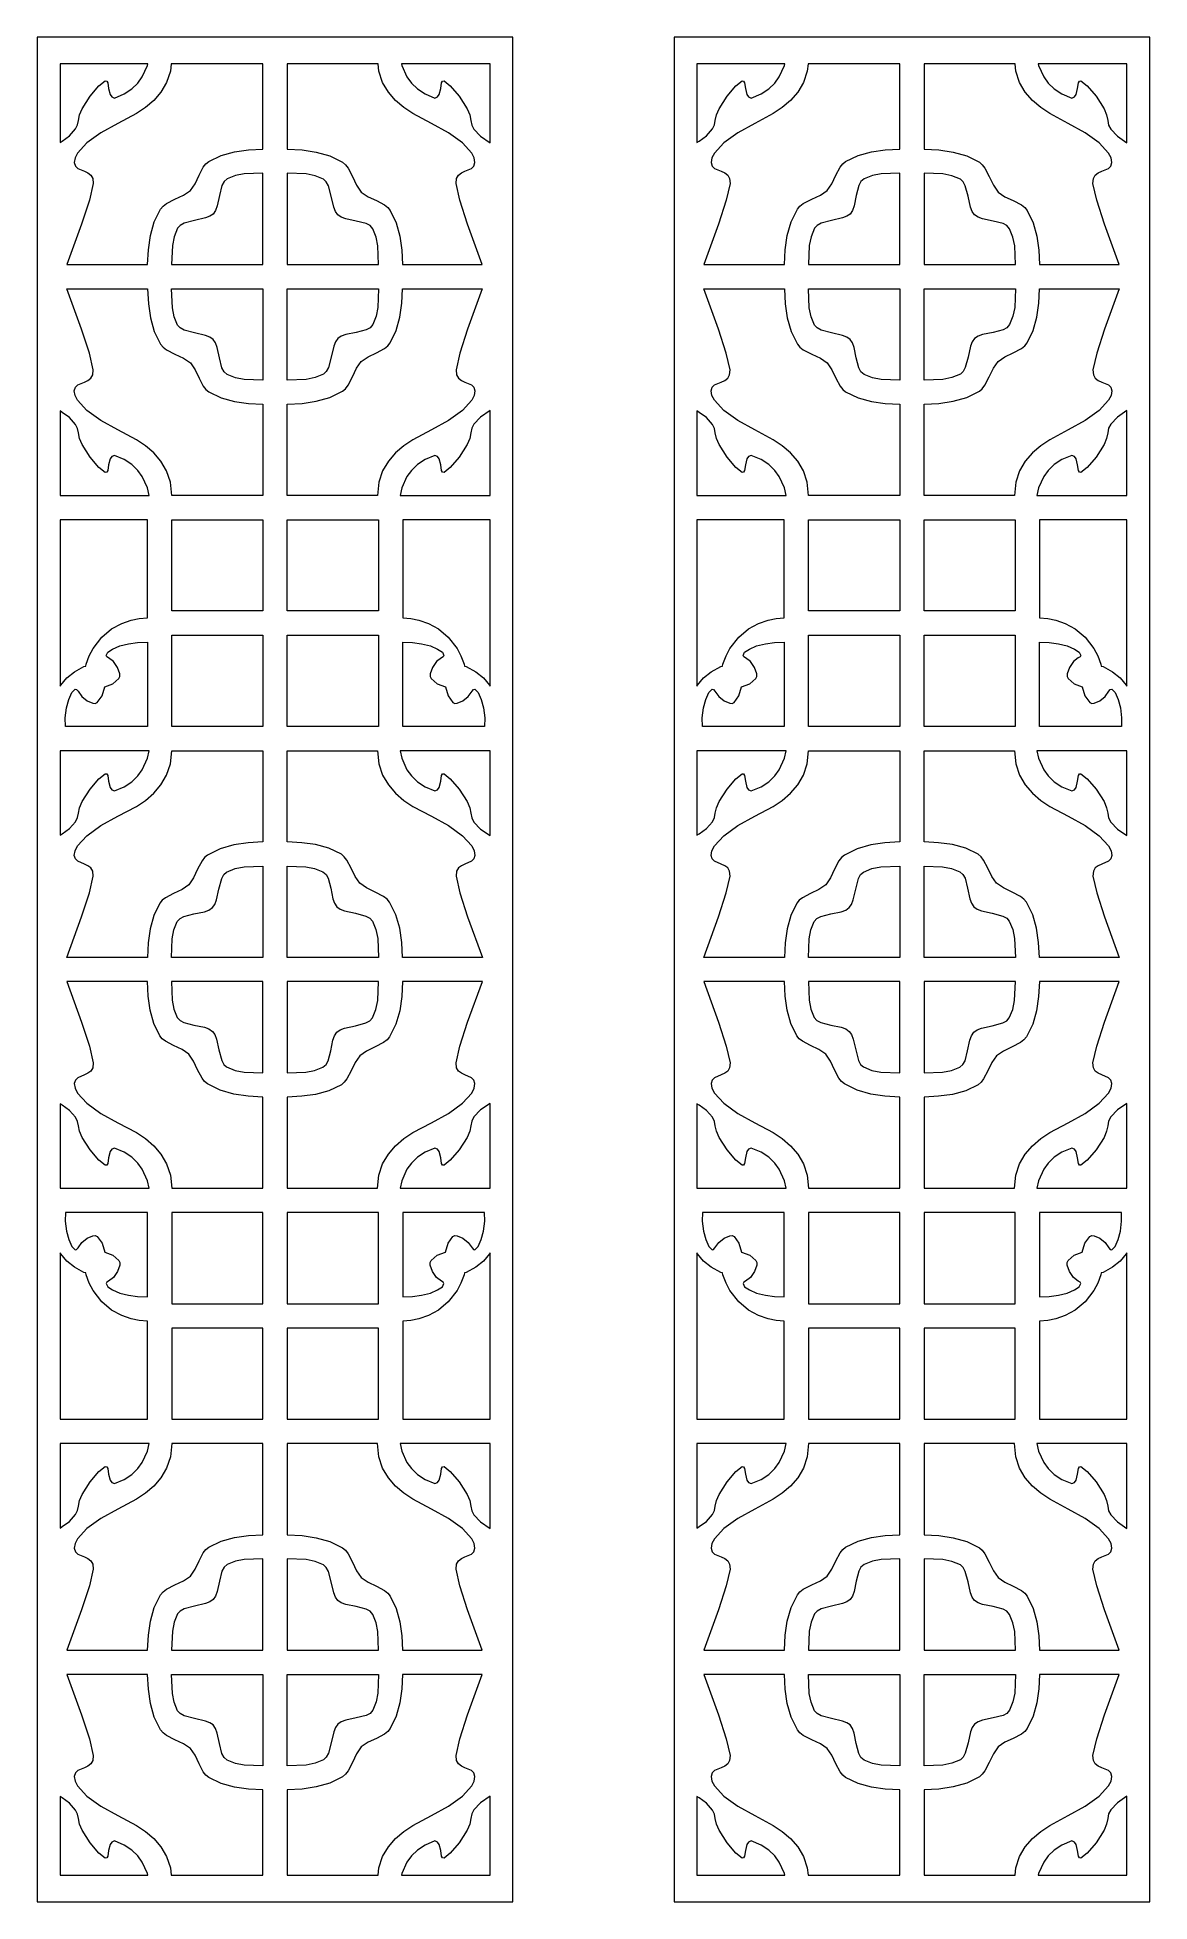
# Model space of a CAD drawing. Header units: centimetres. Extents: x -9.2 to 6.7, y -13.6 to 13.1.
import ezdxf

# ---------------------------------------------------------------- set-up
doc = ezdxf.new("R2010")
doc.units = ezdxf.units.CM
doc.header["$MEASUREMENT"] = 0
doc.layers.add('layer 1', color=7, linetype='Continuous')

msp = doc.modelspace()

# ---------------------------------------------------------------- linework, layer by layer
at = {"layer": 'layer 1', "color": 177, "lineweight": 9}
for points, knots in [([(-9.18437, 13.06701), (-9.18437, 13.06701), (-2.38792, 13.06701), (-2.38792, 13.06701), (-2.38792, 13.06701), (-2.38792, 13.06701), (-2.38792, -13.57505), (-2.38792, -13.57505), (-2.38792, -13.57505), (-2.38792, -13.57505), (-9.18437, -13.57505), (-9.18437, -13.57505), (-9.18437, -13.57505), (-9.18437, -13.57505), (-9.18437, 13.06701), (-9.18437, 13.06701)], [0, 0, 0, 0, 0.2, 0.2, 0.2, 0.2, 0.4, 0.4, 0.4, 0.4, 0.6, 0.6, 0.6, 0.6, 1, 1, 1, 1]), ([(-8.85854, 12.68694), (-8.85854, 12.68694), (-7.60392, 12.68694), (-7.60392, 12.68694), (-7.60392, 12.68694), (-7.60392, 12.68694), (-7.609, 12.66482), (-7.609, 12.66482), (-7.609, 12.66482), (-7.609, 12.66482), (-7.68325, 12.50112), (-7.68325, 12.50112), (-7.68325, 12.50112), (-7.68325, 12.50112), (-7.74663, 12.4134), (-7.74663, 12.4134), (-7.74663, 12.4134), (-7.74663, 12.4134), (-7.83218, 12.32959), (-7.83218, 12.32959), (-7.83218, 12.32959), (-7.83218, 12.32959), (-7.94247, 12.25664), (-7.94247, 12.25664), (-7.94247, 12.25664), (-7.94247, 12.25664), (-8.08142, 12.19933), (-8.08142, 12.19933), (-8.08142, 12.19933), (-8.08142, 12.19933), (-8.11963, 12.21539), (-8.11963, 12.21539), (-8.11963, 12.21539), (-8.11963, 12.21539), (-8.14352, 12.24753), (-8.14352, 12.24753), (-8.14352, 12.24753), (-8.14352, 12.24753), (-8.16566, 12.33611), (-8.16566, 12.33611), (-8.16566, 12.33611), (-8.16566, 12.33611), (-8.17825, 12.41774), (-8.17825, 12.41774), (-8.17825, 12.41774), (-8.17825, 12.41774), (-8.19084, 12.44076), (-8.19084, 12.44076), (-8.19084, 12.44076), (-8.19084, 12.44076), (-8.21256, 12.44379), (-8.21256, 12.44379), (-8.21256, 12.44379), (-8.21256, 12.44379), (-8.30243, 12.37259), (-8.30243, 12.37259), (-8.30243, 12.37259), (-8.30243, 12.37259), (-8.42879, 12.22495), (-8.42879, 12.22495), (-8.42879, 12.22495), (-8.42879, 12.22495), (-8.54299, 12.04517), (-8.54299, 12.04517), (-8.54299, 12.04517), (-8.54299, 12.04517), (-8.58033, 11.95748), (-8.58033, 11.95748), (-8.58033, 11.95748), (-8.58033, 11.95748), (-8.59639, 11.87888), (-8.59639, 11.87888), (-8.59639, 11.87888), (-8.59639, 11.87888), (-8.60857, 11.81548), (-8.60857, 11.81548), (-8.60857, 11.81548), (-8.60857, 11.81548), (-8.63635, 11.75817), (-8.63635, 11.75817), (-8.63635, 11.75817), (-8.63635, 11.75817), (-8.72406, 11.66047), (-8.72406, 11.66047), (-8.72406, 11.66047), (-8.72406, 11.66047), (-8.82697, 11.58491), (-8.82697, 11.58491), (-8.82697, 11.58491), (-8.82697, 11.58491), (-8.85854, 11.56472), (-8.85854, 11.56472), (-8.85854, 11.56472), (-8.85854, 11.56472), (-8.85854, 12.68694), (-8.85854, 12.68694)], [0, 0, 0, 0, 0.04, 0.04, 0.04, 0.04, 0.08, 0.08, 0.08, 0.08, 0.12, 0.12, 0.12, 0.12, 0.16, 0.16, 0.16, 0.16, 0.2, 0.2, 0.2, 0.2, 0.24, 0.24, 0.24, 0.24, 0.28, 0.28, 0.28, 0.28, 0.32, 0.32, 0.32, 0.32, 0.36, 0.36, 0.36, 0.36, 0.4, 0.4, 0.4, 0.4, 0.44, 0.44, 0.44, 0.44, 0.48, 0.48, 0.48, 0.48, 0.52, 0.52, 0.52, 0.52, 0.56, 0.56, 0.56, 0.56, 0.6, 0.6, 0.6, 0.6, 0.64, 0.64, 0.64, 0.64, 0.68, 0.68, 0.68, 0.68, 0.72, 0.72, 0.72, 0.72, 0.76, 0.76, 0.76, 0.76, 0.8, 0.8, 0.8, 0.8, 0.84, 0.84, 0.84, 0.84, 0.88, 0.88, 0.88, 0.88, 0.92, 0.92, 0.92, 0.92, 1, 1, 1, 1]), ([(-7.27138, 12.68694), (-7.27138, 12.68694), (-5.95984, 12.68694), (-5.95984, 12.68694), (-5.95984, 12.68694), (-5.95984, 12.68694), (-5.95984, 11.46853), (-5.95984, 11.46853), (-5.95984, 11.46853), (-5.95984, 11.46853), (-6.16739, 11.45813), (-6.16739, 11.45813), (-6.16739, 11.45813), (-6.16739, 11.45813), (-6.36626, 11.43077), (-6.36626, 11.43077), (-6.36626, 11.43077), (-6.36626, 11.43077), (-6.55559, 11.37866), (-6.55559, 11.37866), (-6.55559, 11.37866), (-6.55559, 11.37866), (-6.73361, 11.29312), (-6.73361, 11.29312), (-6.73361, 11.29312), (-6.73361, 11.29312), (-6.77572, 11.25795), (-6.77572, 11.25795), (-6.77572, 11.25795), (-6.77572, 11.25795), (-6.81177, 11.21106), (-6.81177, 11.21106), (-6.81177, 11.21106), (-6.81177, 11.21106), (-6.87256, 11.09554), (-6.87256, 11.09554), (-6.87256, 11.09554), (-6.87256, 11.09554), (-6.92944, 10.97526), (-6.92944, 10.97526), (-6.92944, 10.97526), (-6.92944, 10.97526), (-6.99587, 10.87888), (-6.99587, 10.87888), (-6.99587, 10.87888), (-6.99587, 10.87888), (-7.09445, 10.812), (-7.09445, 10.812), (-7.09445, 10.812), (-7.09445, 10.812), (-7.21863, 10.75252), (-7.21863, 10.75252), (-7.21863, 10.75252), (-7.21863, 10.75252), (-7.33847, 10.68955), (-7.33847, 10.68955), (-7.33847, 10.68955), (-7.33847, 10.68955), (-7.38668, 10.65265), (-7.38668, 10.65265), (-7.38668, 10.65265), (-7.38668, 10.65265), (-7.4227, 10.61052), (-7.4227, 10.61052), (-7.4227, 10.61052), (-7.4227, 10.61052), (-7.51216, 10.42903), (-7.51216, 10.42903), (-7.51216, 10.42903), (-7.51216, 10.42903), (-7.56773, 10.2358), (-7.56773, 10.2358), (-7.56773, 10.2358), (-7.56773, 10.2358), (-7.59683, 10.03215), (-7.59683, 10.03215), (-7.59683, 10.03215), (-7.59683, 10.03215), (-7.60856, 9.81983), (-7.60856, 9.81983), (-7.60856, 9.81983), (-7.60856, 9.81983), (-8.76011, 9.81983), (-8.76011, 9.81983), (-8.76011, 9.81983), (-8.76011, 9.81983), (-8.55038, 10.39647), (-8.55038, 10.39647), (-8.55038, 10.39647), (-8.55038, 10.39647), (-8.43921, 10.73993), (-8.43921, 10.73993), (-8.43921, 10.73993), (-8.43921, 10.73993), (-8.38451, 10.97831), (-8.38451, 10.97831), (-8.38451, 10.97831), (-8.38451, 10.97831), (-8.39101, 11.04995), (-8.39101, 11.04995), (-8.39101, 11.04995), (-8.39101, 11.04995), (-8.41881, 11.09815), (-8.41881, 11.09815), (-8.41881, 11.09815), (-8.41881, 11.09815), (-8.46093, 11.12942), (-8.46093, 11.12942), (-8.46093, 11.12942), (-8.46093, 11.12942), (-8.51043, 11.15156), (-8.51043, 11.15156), (-8.51043, 11.15156), (-8.51043, 11.15156), (-8.60682, 11.19324), (-8.60682, 11.19324), (-8.60682, 11.19324), (-8.60682, 11.19324), (-8.64025, 11.22668), (-8.64025, 11.22668), (-8.64025, 11.22668), (-8.64025, 11.22668), (-8.65502, 11.27749), (-8.65502, 11.27749), (-8.65502, 11.27749), (-8.65502, 11.27749), (-8.6446, 11.34218), (-8.6446, 11.34218), (-8.6446, 11.34218), (-8.6446, 11.34218), (-8.60943, 11.41166), (-8.60943, 11.41166), (-8.60943, 11.41166), (-8.60943, 11.41166), (-8.4757, 11.55713), (-8.4757, 11.55713), (-8.4757, 11.55713), (-8.4757, 11.55713), (-8.27595, 11.70301), (-8.27595, 11.70301), (-8.27595, 11.70301), (-8.27595, 11.70301), (-8.03235, 11.83676), (-8.03235, 11.83676), (-8.03235, 11.83676), (-8.03235, 11.83676), (-7.76879, 11.97657), (-7.76879, 11.97657), (-7.76879, 11.97657), (-7.76879, 11.97657), (-7.63983, 12.06299), (-7.63983, 12.06299), (-7.63983, 12.06299), (-7.63983, 12.06299), (-7.52041, 12.16416), (-7.52041, 12.16416), (-7.52041, 12.16416), (-7.52041, 12.16416), (-7.41707, 12.2827), (-7.41707, 12.2827), (-7.41707, 12.2827), (-7.41707, 12.2827), (-7.33586, 12.42209), (-7.33586, 12.42209), (-7.33586, 12.42209), (-7.33586, 12.42209), (-7.28202, 12.58447), (-7.28202, 12.58447), (-7.28202, 12.58447), (-7.28202, 12.58447), (-7.27138, 12.68694), (-7.27138, 12.68694)], [0, 0, 0, 0, 0.02272727, 0.02272727, 0.02272727, 0.02272727, 0.04545455, 0.04545455, 0.04545455, 0.04545455, 0.06818182, 0.06818182, 0.06818182, 0.06818182, 0.09090909, 0.09090909, 0.09090909, 0.09090909, 0.11363636, 0.11363636, 0.11363636, 0.11363636, 0.13636364, 0.13636364, 0.13636364, 0.13636364, 0.15909091, 0.15909091, 0.15909091, 0.15909091, 0.18181818, 0.18181818, 0.18181818, 0.18181818, 0.20454545, 0.20454545, 0.20454545, 0.20454545, 0.22727273, 0.22727273, 0.22727273, 0.22727273, 0.25, 0.25, 0.25, 0.25, 0.27272727, 0.27272727, 0.27272727, 0.27272727, 0.29545455, 0.29545455, 0.29545455, 0.29545455, 0.31818182, 0.31818182, 0.31818182, 0.31818182, 0.34090909, 0.34090909, 0.34090909, 0.34090909, 0.36363636, 0.36363636, 0.36363636, 0.36363636, 0.38636364, 0.38636364, 0.38636364, 0.38636364, 0.40909091, 0.40909091, 0.40909091, 0.40909091, 0.43181818, 0.43181818, 0.43181818, 0.43181818, 0.45454545, 0.45454545, 0.45454545, 0.45454545, 0.47727273, 0.47727273, 0.47727273, 0.47727273, 0.5, 0.5, 0.5, 0.5, 0.52272727, 0.52272727, 0.52272727, 0.52272727, 0.54545455, 0.54545455, 0.54545455, 0.54545455, 0.56818182, 0.56818182, 0.56818182, 0.56818182, 0.59090909, 0.59090909, 0.59090909, 0.59090909, 0.61363636, 0.61363636, 0.61363636, 0.61363636, 0.63636364, 0.63636364, 0.63636364, 0.63636364, 0.65909091, 0.65909091, 0.65909091, 0.65909091, 0.68181818, 0.68181818, 0.68181818, 0.68181818, 0.70454545, 0.70454545, 0.70454545, 0.70454545, 0.72727273, 0.72727273, 0.72727273, 0.72727273, 0.75, 0.75, 0.75, 0.75, 0.77272727, 0.77272727, 0.77272727, 0.77272727, 0.79545455, 0.79545455, 0.79545455, 0.79545455, 0.81818182, 0.81818182, 0.81818182, 0.81818182, 0.84090909, 0.84090909, 0.84090909, 0.84090909, 0.86363636, 0.86363636, 0.86363636, 0.86363636, 0.88636364, 0.88636364, 0.88636364, 0.88636364, 0.90909091, 0.90909091, 0.90909091, 0.90909091, 0.93181818, 0.93181818, 0.93181818, 0.93181818, 0.95454545, 0.95454545, 0.95454545, 0.95454545, 1, 1, 1, 1]), ([(-5.61245, 12.68694), (-5.61245, 12.68694), (-4.31264, 12.68694), (-4.31264, 12.68694), (-4.31264, 12.68694), (-4.31264, 12.68694), (-4.30199, 12.58447), (-4.30199, 12.58447), (-4.30199, 12.58447), (-4.30199, 12.58447), (-4.24858, 12.42209), (-4.24858, 12.42209), (-4.24858, 12.42209), (-4.24858, 12.42209), (-4.16694, 12.2827), (-4.16694, 12.2827), (-4.16694, 12.2827), (-4.16694, 12.2827), (-4.0636, 12.16416), (-4.0636, 12.16416), (-4.0636, 12.16416), (-4.0636, 12.16416), (-3.94464, 12.06299), (-3.94464, 12.06299), (-3.94464, 12.06299), (-3.94464, 12.06299), (-3.81523, 11.97657), (-3.81523, 11.97657), (-3.81523, 11.97657), (-3.81523, 11.97657), (-3.55166, 11.83676), (-3.55166, 11.83676), (-3.55166, 11.83676), (-3.55166, 11.83676), (-3.30808, 11.70301), (-3.30808, 11.70301), (-3.30808, 11.70301), (-3.30808, 11.70301), (-3.10833, 11.55713), (-3.10833, 11.55713), (-3.10833, 11.55713), (-3.10833, 11.55713), (-2.97458, 11.41166), (-2.97458, 11.41166), (-2.97458, 11.41166), (-2.97458, 11.41166), (-2.93941, 11.34218), (-2.93941, 11.34218), (-2.93941, 11.34218), (-2.93941, 11.34218), (-2.92943, 11.27749), (-2.92943, 11.27749), (-2.92943, 11.27749), (-2.92943, 11.27749), (-2.94376, 11.22668), (-2.94376, 11.22668), (-2.94376, 11.22668), (-2.94376, 11.22668), (-2.97719, 11.19324), (-2.97719, 11.19324), (-2.97719, 11.19324), (-2.97719, 11.19324), (-3.0736, 11.15156), (-3.0736, 11.15156), (-3.0736, 11.15156), (-3.0736, 11.15156), (-3.12353, 11.12942), (-3.12353, 11.12942), (-3.12353, 11.12942), (-3.12353, 11.12942), (-3.16522, 11.09815), (-3.16522, 11.09815), (-3.16522, 11.09815), (-3.16522, 11.09815), (-3.193, 11.04995), (-3.193, 11.04995), (-3.193, 11.04995), (-3.193, 11.04995), (-3.19952, 10.97831), (-3.19952, 10.97831), (-3.19952, 10.97831), (-3.19952, 10.97831), (-3.14524, 10.73993), (-3.14524, 10.73993), (-3.14524, 10.73993), (-3.14524, 10.73993), (-3.03408, 10.39647), (-3.03408, 10.39647), (-3.03408, 10.39647), (-3.03408, 10.39647), (-2.82435, 9.81983), (-2.82435, 9.81983), (-2.82435, 9.81983), (-2.82435, 9.81983), (-3.96417, 9.81983), (-3.96417, 9.81983), (-3.96417, 9.81983), (-3.96417, 9.81983), (-3.97459, 10.02695), (-3.97459, 10.02695), (-3.97459, 10.02695), (-3.97459, 10.02695), (-4.00151, 10.22625), (-4.00151, 10.22625), (-4.00151, 10.22625), (-4.00151, 10.22625), (-4.05406, 10.41556), (-4.05406, 10.41556), (-4.05406, 10.41556), (-4.05406, 10.41556), (-4.1396, 10.59359), (-4.1396, 10.59359), (-4.1396, 10.59359), (-4.1396, 10.59359), (-4.17477, 10.63571), (-4.17477, 10.63571), (-4.17477, 10.63571), (-4.17477, 10.63571), (-4.22166, 10.67176), (-4.22166, 10.67176), (-4.22166, 10.67176), (-4.22166, 10.67176), (-4.33716, 10.73254), (-4.33716, 10.73254), (-4.33716, 10.73254), (-4.33716, 10.73254), (-4.45744, 10.78943), (-4.45744, 10.78943), (-4.45744, 10.78943), (-4.45744, 10.78943), (-4.55384, 10.85586), (-4.55384, 10.85586), (-4.55384, 10.85586), (-4.55384, 10.85586), (-4.62072, 10.95442), (-4.62072, 10.95442), (-4.62072, 10.95442), (-4.62072, 10.95442), (-4.6802, 11.07862), (-4.6802, 11.07862), (-4.6802, 11.07862), (-4.6802, 11.07862), (-4.74317, 11.19803), (-4.74317, 11.19803), (-4.74317, 11.19803), (-4.74317, 11.19803), (-4.78007, 11.24665), (-4.78007, 11.24665), (-4.78007, 11.24665), (-4.78007, 11.24665), (-4.82218, 11.28269), (-4.82218, 11.28269), (-4.82218, 11.28269), (-4.82218, 11.28269), (-5.00369, 11.37215), (-5.00369, 11.37215), (-5.00369, 11.37215), (-5.00369, 11.37215), (-5.19692, 11.42728), (-5.19692, 11.42728), (-5.19692, 11.42728), (-5.19692, 11.42728), (-5.40057, 11.45682), (-5.40057, 11.45682), (-5.40057, 11.45682), (-5.40057, 11.45682), (-5.61245, 11.46811), (-5.61245, 11.46811), (-5.61245, 11.46811), (-5.61245, 11.46811), (-5.61245, 12.68694), (-5.61245, 12.68694)], [0, 0, 0, 0, 0.02272727, 0.02272727, 0.02272727, 0.02272727, 0.04545455, 0.04545455, 0.04545455, 0.04545455, 0.06818182, 0.06818182, 0.06818182, 0.06818182, 0.09090909, 0.09090909, 0.09090909, 0.09090909, 0.11363636, 0.11363636, 0.11363636, 0.11363636, 0.13636364, 0.13636364, 0.13636364, 0.13636364, 0.15909091, 0.15909091, 0.15909091, 0.15909091, 0.18181818, 0.18181818, 0.18181818, 0.18181818, 0.20454545, 0.20454545, 0.20454545, 0.20454545, 0.22727273, 0.22727273, 0.22727273, 0.22727273, 0.25, 0.25, 0.25, 0.25, 0.27272727, 0.27272727, 0.27272727, 0.27272727, 0.29545455, 0.29545455, 0.29545455, 0.29545455, 0.31818182, 0.31818182, 0.31818182, 0.31818182, 0.34090909, 0.34090909, 0.34090909, 0.34090909, 0.36363636, 0.36363636, 0.36363636, 0.36363636, 0.38636364, 0.38636364, 0.38636364, 0.38636364, 0.40909091, 0.40909091, 0.40909091, 0.40909091, 0.43181818, 0.43181818, 0.43181818, 0.43181818, 0.45454545, 0.45454545, 0.45454545, 0.45454545, 0.47727273, 0.47727273, 0.47727273, 0.47727273, 0.5, 0.5, 0.5, 0.5, 0.52272727, 0.52272727, 0.52272727, 0.52272727, 0.54545455, 0.54545455, 0.54545455, 0.54545455, 0.56818182, 0.56818182, 0.56818182, 0.56818182, 0.59090909, 0.59090909, 0.59090909, 0.59090909, 0.61363636, 0.61363636, 0.61363636, 0.61363636, 0.63636364, 0.63636364, 0.63636364, 0.63636364, 0.65909091, 0.65909091, 0.65909091, 0.65909091, 0.68181818, 0.68181818, 0.68181818, 0.68181818, 0.70454545, 0.70454545, 0.70454545, 0.70454545, 0.72727273, 0.72727273, 0.72727273, 0.72727273, 0.75, 0.75, 0.75, 0.75, 0.77272727, 0.77272727, 0.77272727, 0.77272727, 0.79545455, 0.79545455, 0.79545455, 0.79545455, 0.81818182, 0.81818182, 0.81818182, 0.81818182, 0.84090909, 0.84090909, 0.84090909, 0.84090909, 0.86363636, 0.86363636, 0.86363636, 0.86363636, 0.88636364, 0.88636364, 0.88636364, 0.88636364, 0.90909091, 0.90909091, 0.90909091, 0.90909091, 0.93181818, 0.93181818, 0.93181818, 0.93181818, 0.95454545, 0.95454545, 0.95454545, 0.95454545, 1, 1, 1, 1]), ([(-3.9802, 12.68694), (-3.9802, 12.68694), (-2.71375, 12.68694), (-2.71375, 12.68694), (-2.71375, 12.68694), (-2.71375, 12.68694), (-2.71375, 11.55884), (-2.71375, 11.55884), (-2.71375, 11.55884), (-2.71375, 11.55884), (-2.8504, 11.65222), (-2.8504, 11.65222), (-2.8504, 11.65222), (-2.8504, 11.65222), (-2.94463, 11.75295), (-2.94463, 11.75295), (-2.94463, 11.75295), (-2.94463, 11.75295), (-2.97502, 11.81287), (-2.97502, 11.81287), (-2.97502, 11.81287), (-2.97502, 11.81287), (-2.98805, 11.87888), (-2.98805, 11.87888), (-2.98805, 11.87888), (-2.98805, 11.87888), (-3.00368, 11.95748), (-3.00368, 11.95748), (-3.00368, 11.95748), (-3.00368, 11.95748), (-3.04102, 12.04517), (-3.04102, 12.04517), (-3.04102, 12.04517), (-3.04102, 12.04517), (-3.15522, 12.22495), (-3.15522, 12.22495), (-3.15522, 12.22495), (-3.15522, 12.22495), (-3.28158, 12.37259), (-3.28158, 12.37259), (-3.28158, 12.37259), (-3.28158, 12.37259), (-3.37146, 12.44379), (-3.37146, 12.44379), (-3.37146, 12.44379), (-3.37146, 12.44379), (-3.39318, 12.44076), (-3.39318, 12.44076), (-3.39318, 12.44076), (-3.39318, 12.44076), (-3.40578, 12.41774), (-3.40578, 12.41774), (-3.40578, 12.41774), (-3.40578, 12.41774), (-3.41879, 12.33611), (-3.41879, 12.33611), (-3.41879, 12.33611), (-3.41879, 12.33611), (-3.44051, 12.24753), (-3.44051, 12.24753), (-3.44051, 12.24753), (-3.44051, 12.24753), (-3.46482, 12.21539), (-3.46482, 12.21539), (-3.46482, 12.21539), (-3.46482, 12.21539), (-3.5026, 12.19933), (-3.5026, 12.19933), (-3.5026, 12.19933), (-3.5026, 12.19933), (-3.64155, 12.25664), (-3.64155, 12.25664), (-3.64155, 12.25664), (-3.64155, 12.25664), (-3.75227, 12.32959), (-3.75227, 12.32959), (-3.75227, 12.32959), (-3.75227, 12.32959), (-3.83737, 12.4134), (-3.83737, 12.4134), (-3.83737, 12.4134), (-3.83737, 12.4134), (-3.90122, 12.50112), (-3.90122, 12.50112), (-3.90122, 12.50112), (-3.90122, 12.50112), (-3.97503, 12.66482), (-3.97503, 12.66482), (-3.97503, 12.66482), (-3.97503, 12.66482), (-3.9802, 12.68694), (-3.9802, 12.68694)], [0, 0, 0, 0, 0.04166667, 0.04166667, 0.04166667, 0.04166667, 0.08333333, 0.08333333, 0.08333333, 0.08333333, 0.125, 0.125, 0.125, 0.125, 0.16666667, 0.16666667, 0.16666667, 0.16666667, 0.20833333, 0.20833333, 0.20833333, 0.20833333, 0.25, 0.25, 0.25, 0.25, 0.29166667, 0.29166667, 0.29166667, 0.29166667, 0.33333333, 0.33333333, 0.33333333, 0.33333333, 0.375, 0.375, 0.375, 0.375, 0.41666667, 0.41666667, 0.41666667, 0.41666667, 0.45833333, 0.45833333, 0.45833333, 0.45833333, 0.5, 0.5, 0.5, 0.5, 0.54166667, 0.54166667, 0.54166667, 0.54166667, 0.58333333, 0.58333333, 0.58333333, 0.58333333, 0.625, 0.625, 0.625, 0.625, 0.66666667, 0.66666667, 0.66666667, 0.66666667, 0.70833333, 0.70833333, 0.70833333, 0.70833333, 0.75, 0.75, 0.75, 0.75, 0.79166667, 0.79166667, 0.79166667, 0.79166667, 0.83333333, 0.83333333, 0.83333333, 0.83333333, 0.875, 0.875, 0.875, 0.875, 0.91666667, 0.91666667, 0.91666667, 0.91666667, 1, 1, 1, 1]), ([(-7.26508, 9.81983), (-7.26508, 9.81983), (-7.25424, 10.0899), (-7.25424, 10.0899), (-7.25424, 10.0899), (-7.25424, 10.0899), (-7.22774, 10.21757), (-7.22774, 10.21757), (-7.22774, 10.21757), (-7.22774, 10.21757), (-7.17824, 10.33914), (-7.17824, 10.33914), (-7.17824, 10.33914), (-7.17824, 10.33914), (-7.14178, 10.37909), (-7.14178, 10.37909), (-7.14178, 10.37909), (-7.14178, 10.37909), (-7.08489, 10.40862), (-7.08489, 10.40862), (-7.08489, 10.40862), (-7.08489, 10.40862), (-6.93551, 10.449), (-6.93551, 10.449), (-6.93551, 10.449), (-6.93551, 10.449), (-6.7805, 10.48504), (-6.7805, 10.48504), (-6.7805, 10.48504), (-6.7805, 10.48504), (-6.71668, 10.50936), (-6.71668, 10.50936), (-6.71668, 10.50936), (-6.71668, 10.50936), (-6.66979, 10.5415), (-6.66979, 10.5415), (-6.66979, 10.5415), (-6.66979, 10.5415), (-6.63591, 10.59229), (-6.63591, 10.59229), (-6.63591, 10.59229), (-6.63591, 10.59229), (-6.61246, 10.65655), (-6.61246, 10.65655), (-6.61246, 10.65655), (-6.61246, 10.65655), (-6.58207, 10.8068), (-6.58207, 10.8068), (-6.58207, 10.8068), (-6.58207, 10.8068), (-6.54559, 10.94922), (-6.54559, 10.94922), (-6.54559, 10.94922), (-6.54559, 10.94922), (-6.5152, 11.0048), (-6.5152, 11.0048), (-6.5152, 11.0048), (-6.5152, 11.0048), (-6.4709, 11.04258), (-6.4709, 11.04258), (-6.4709, 11.04258), (-6.4709, 11.04258), (-6.35106, 11.09034), (-6.35106, 11.09034), (-6.35106, 11.09034), (-6.35106, 11.09034), (-6.22558, 11.11553), (-6.22558, 11.11553), (-6.22558, 11.11553), (-6.22558, 11.11553), (-5.95984, 11.12507), (-5.95984, 11.12507), (-5.95984, 11.12507), (-5.95984, 11.12507), (-5.95984, 9.81983), (-5.95984, 9.81983), (-5.95984, 9.81983), (-5.95984, 9.81983), (-7.26508, 9.81983), (-7.26508, 9.81983)], [0, 0, 0, 0, 0.04761905, 0.04761905, 0.04761905, 0.04761905, 0.0952381, 0.0952381, 0.0952381, 0.0952381, 0.14285714, 0.14285714, 0.14285714, 0.14285714, 0.19047619, 0.19047619, 0.19047619, 0.19047619, 0.23809524, 0.23809524, 0.23809524, 0.23809524, 0.28571429, 0.28571429, 0.28571429, 0.28571429, 0.33333333, 0.33333333, 0.33333333, 0.33333333, 0.38095238, 0.38095238, 0.38095238, 0.38095238, 0.42857143, 0.42857143, 0.42857143, 0.42857143, 0.47619048, 0.47619048, 0.47619048, 0.47619048, 0.52380952, 0.52380952, 0.52380952, 0.52380952, 0.57142857, 0.57142857, 0.57142857, 0.57142857, 0.61904762, 0.61904762, 0.61904762, 0.61904762, 0.66666667, 0.66666667, 0.66666667, 0.66666667, 0.71428571, 0.71428571, 0.71428571, 0.71428571, 0.76190476, 0.76190476, 0.76190476, 0.76190476, 0.80952381, 0.80952381, 0.80952381, 0.80952381, 0.85714286, 0.85714286, 0.85714286, 0.85714286, 0.9047619, 0.9047619, 0.9047619, 0.9047619, 1, 1, 1, 1]), ([(-5.61245, 11.12464), (-5.61245, 11.12464), (-5.3428, 11.11379), (-5.3428, 11.11379), (-5.3428, 11.11379), (-5.3428, 11.11379), (-5.21515, 11.08773), (-5.21515, 11.08773), (-5.21515, 11.08773), (-5.21515, 11.08773), (-5.09358, 11.03823), (-5.09358, 11.03823), (-5.09358, 11.03823), (-5.09358, 11.03823), (-5.05363, 11.00133), (-5.05363, 11.00133), (-5.05363, 11.00133), (-5.05363, 11.00133), (-5.02409, 10.94444), (-5.02409, 10.94444), (-5.02409, 10.94444), (-5.02409, 10.94444), (-4.98328, 10.7955), (-4.98328, 10.7955), (-4.98328, 10.7955), (-4.98328, 10.7955), (-4.94724, 10.64049), (-4.94724, 10.64049), (-4.94724, 10.64049), (-4.94724, 10.64049), (-4.92336, 10.57623), (-4.92336, 10.57623), (-4.92336, 10.57623), (-4.92336, 10.57623), (-4.89122, 10.52976), (-4.89122, 10.52976), (-4.89122, 10.52976), (-4.89122, 10.52976), (-4.84043, 10.49547), (-4.84043, 10.49547), (-4.84043, 10.49547), (-4.84043, 10.49547), (-4.77573, 10.47245), (-4.77573, 10.47245), (-4.77573, 10.47245), (-4.77573, 10.47245), (-4.62592, 10.44162), (-4.62592, 10.44162), (-4.62592, 10.44162), (-4.62592, 10.44162), (-4.4835, 10.40558), (-4.4835, 10.40558), (-4.4835, 10.40558), (-4.4835, 10.40558), (-4.42792, 10.37519), (-4.42792, 10.37519), (-4.42792, 10.37519), (-4.42792, 10.37519), (-4.39014, 10.33089), (-4.39014, 10.33089), (-4.39014, 10.33089), (-4.39014, 10.33089), (-4.34194, 10.21061), (-4.34194, 10.21061), (-4.34194, 10.21061), (-4.34194, 10.21061), (-4.31719, 10.08513), (-4.31719, 10.08513), (-4.31719, 10.08513), (-4.31719, 10.08513), (-4.30765, 9.81983), (-4.30765, 9.81983), (-4.30765, 9.81983), (-4.30765, 9.81983), (-5.61245, 9.81983), (-5.61245, 9.81983), (-5.61245, 9.81983), (-5.61245, 9.81983), (-5.61245, 11.12464), (-5.61245, 11.12464)], [0, 0, 0, 0, 0.04761905, 0.04761905, 0.04761905, 0.04761905, 0.0952381, 0.0952381, 0.0952381, 0.0952381, 0.14285714, 0.14285714, 0.14285714, 0.14285714, 0.19047619, 0.19047619, 0.19047619, 0.19047619, 0.23809524, 0.23809524, 0.23809524, 0.23809524, 0.28571429, 0.28571429, 0.28571429, 0.28571429, 0.33333333, 0.33333333, 0.33333333, 0.33333333, 0.38095238, 0.38095238, 0.38095238, 0.38095238, 0.42857143, 0.42857143, 0.42857143, 0.42857143, 0.47619048, 0.47619048, 0.47619048, 0.47619048, 0.52380952, 0.52380952, 0.52380952, 0.52380952, 0.57142857, 0.57142857, 0.57142857, 0.57142857, 0.61904762, 0.61904762, 0.61904762, 0.61904762, 0.66666667, 0.66666667, 0.66666667, 0.66666667, 0.71428571, 0.71428571, 0.71428571, 0.71428571, 0.76190476, 0.76190476, 0.76190476, 0.76190476, 0.80952381, 0.80952381, 0.80952381, 0.80952381, 0.85714286, 0.85714286, 0.85714286, 0.85714286, 0.9047619, 0.9047619, 0.9047619, 0.9047619, 1, 1, 1, 1]), ([(-5.95984, 7.82372), (-5.95984, 7.82372), (-6.16739, 7.83414), (-6.16739, 7.83414), (-6.16739, 7.83414), (-6.16739, 7.83414), (-6.36626, 7.8615), (-6.36626, 7.8615), (-6.36626, 7.8615), (-6.36626, 7.8615), (-6.55559, 7.91361), (-6.55559, 7.91361), (-6.55559, 7.91361), (-6.55559, 7.91361), (-6.73361, 7.99914), (-6.73361, 7.99914), (-6.73361, 7.99914), (-6.73361, 7.99914), (-6.77572, 8.03431), (-6.77572, 8.03431), (-6.77572, 8.03431), (-6.77572, 8.03431), (-6.81177, 8.08121), (-6.81177, 8.08121), (-6.81177, 8.08121), (-6.81177, 8.08121), (-6.87256, 8.19671), (-6.87256, 8.19671), (-6.87256, 8.19671), (-6.87256, 8.19671), (-6.92944, 8.31699), (-6.92944, 8.31699), (-6.92944, 8.31699), (-6.92944, 8.31699), (-6.99587, 8.41338), (-6.99587, 8.41338), (-6.99587, 8.41338), (-6.99587, 8.41338), (-7.09445, 8.48025), (-7.09445, 8.48025), (-7.09445, 8.48025), (-7.09445, 8.48025), (-7.21863, 8.53975), (-7.21863, 8.53975), (-7.21863, 8.53975), (-7.21863, 8.53975), (-7.33847, 8.6027), (-7.33847, 8.6027), (-7.33847, 8.6027), (-7.33847, 8.6027), (-7.38668, 8.6396), (-7.38668, 8.6396), (-7.38668, 8.6396), (-7.38668, 8.6396), (-7.4227, 8.68173), (-7.4227, 8.68173), (-7.4227, 8.68173), (-7.4227, 8.68173), (-7.51216, 8.86324), (-7.51216, 8.86324), (-7.51216, 8.86324), (-7.51216, 8.86324), (-7.56773, 9.05645), (-7.56773, 9.05645), (-7.56773, 9.05645), (-7.56773, 9.05645), (-7.59683, 9.2601), (-7.59683, 9.2601), (-7.59683, 9.2601), (-7.59683, 9.2601), (-7.60856, 9.47244), (-7.60856, 9.47244), (-7.60856, 9.47244), (-7.60856, 9.47244), (-8.76011, 9.47244), (-8.76011, 9.47244), (-8.76011, 9.47244), (-8.76011, 9.47244), (-8.55038, 8.8958), (-8.55038, 8.8958), (-8.55038, 8.8958), (-8.55038, 8.8958), (-8.43921, 8.55232), (-8.43921, 8.55232), (-8.43921, 8.55232), (-8.43921, 8.55232), (-8.38451, 8.31394), (-8.38451, 8.31394), (-8.38451, 8.31394), (-8.38451, 8.31394), (-8.39101, 8.2423), (-8.39101, 8.2423), (-8.39101, 8.2423), (-8.39101, 8.2423), (-8.41881, 8.1941), (-8.41881, 8.1941), (-8.41881, 8.1941), (-8.41881, 8.1941), (-8.46093, 8.16284), (-8.46093, 8.16284), (-8.46093, 8.16284), (-8.46093, 8.16284), (-8.51043, 8.1407), (-8.51043, 8.1407), (-8.51043, 8.1407), (-8.51043, 8.1407), (-8.60682, 8.09901), (-8.60682, 8.09901), (-8.60682, 8.09901), (-8.60682, 8.09901), (-8.64025, 8.06557), (-8.64025, 8.06557), (-8.64025, 8.06557), (-8.64025, 8.06557), (-8.65502, 8.01478), (-8.65502, 8.01478), (-8.65502, 8.01478), (-8.65502, 8.01478), (-8.6446, 7.95008), (-8.6446, 7.95008), (-8.6446, 7.95008), (-8.6446, 7.95008), (-8.60943, 7.88059), (-8.60943, 7.88059), (-8.60943, 7.88059), (-8.60943, 7.88059), (-8.4757, 7.73514), (-8.4757, 7.73514), (-8.4757, 7.73514), (-8.4757, 7.73514), (-8.27595, 7.58924), (-8.27595, 7.58924), (-8.27595, 7.58924), (-8.27595, 7.58924), (-8.03235, 7.45549), (-8.03235, 7.45549), (-8.03235, 7.45549), (-8.03235, 7.45549), (-7.76879, 7.31569), (-7.76879, 7.31569), (-7.76879, 7.31569), (-7.76879, 7.31569), (-7.63983, 7.22928), (-7.63983, 7.22928), (-7.63983, 7.22928), (-7.63983, 7.22928), (-7.52041, 7.1281), (-7.52041, 7.1281), (-7.52041, 7.1281), (-7.52041, 7.1281), (-7.41707, 7.00955), (-7.41707, 7.00955), (-7.41707, 7.00955), (-7.41707, 7.00955), (-7.33586, 6.87018), (-7.33586, 6.87018), (-7.33586, 6.87018), (-7.33586, 6.87018), (-7.28202, 6.70778), (-7.28202, 6.70778), (-7.28202, 6.70778), (-7.28202, 6.70778), (-7.26249, 6.51977), (-7.26249, 6.51977), (-7.26249, 6.51977), (-7.26249, 6.51977), (-5.95984, 6.51977), (-5.95984, 6.51977), (-5.95984, 6.51977), (-5.95984, 6.51977), (-5.95984, 7.82372), (-5.95984, 7.82372)], [0, 0, 0, 0, 0.02272727, 0.02272727, 0.02272727, 0.02272727, 0.04545455, 0.04545455, 0.04545455, 0.04545455, 0.06818182, 0.06818182, 0.06818182, 0.06818182, 0.09090909, 0.09090909, 0.09090909, 0.09090909, 0.11363636, 0.11363636, 0.11363636, 0.11363636, 0.13636364, 0.13636364, 0.13636364, 0.13636364, 0.15909091, 0.15909091, 0.15909091, 0.15909091, 0.18181818, 0.18181818, 0.18181818, 0.18181818, 0.20454545, 0.20454545, 0.20454545, 0.20454545, 0.22727273, 0.22727273, 0.22727273, 0.22727273, 0.25, 0.25, 0.25, 0.25, 0.27272727, 0.27272727, 0.27272727, 0.27272727, 0.29545455, 0.29545455, 0.29545455, 0.29545455, 0.31818182, 0.31818182, 0.31818182, 0.31818182, 0.34090909, 0.34090909, 0.34090909, 0.34090909, 0.36363636, 0.36363636, 0.36363636, 0.36363636, 0.38636364, 0.38636364, 0.38636364, 0.38636364, 0.40909091, 0.40909091, 0.40909091, 0.40909091, 0.43181818, 0.43181818, 0.43181818, 0.43181818, 0.45454545, 0.45454545, 0.45454545, 0.45454545, 0.47727273, 0.47727273, 0.47727273, 0.47727273, 0.5, 0.5, 0.5, 0.5, 0.52272727, 0.52272727, 0.52272727, 0.52272727, 0.54545455, 0.54545455, 0.54545455, 0.54545455, 0.56818182, 0.56818182, 0.56818182, 0.56818182, 0.59090909, 0.59090909, 0.59090909, 0.59090909, 0.61363636, 0.61363636, 0.61363636, 0.61363636, 0.63636364, 0.63636364, 0.63636364, 0.63636364, 0.65909091, 0.65909091, 0.65909091, 0.65909091, 0.68181818, 0.68181818, 0.68181818, 0.68181818, 0.70454545, 0.70454545, 0.70454545, 0.70454545, 0.72727273, 0.72727273, 0.72727273, 0.72727273, 0.75, 0.75, 0.75, 0.75, 0.77272727, 0.77272727, 0.77272727, 0.77272727, 0.79545455, 0.79545455, 0.79545455, 0.79545455, 0.81818182, 0.81818182, 0.81818182, 0.81818182, 0.84090909, 0.84090909, 0.84090909, 0.84090909, 0.86363636, 0.86363636, 0.86363636, 0.86363636, 0.88636364, 0.88636364, 0.88636364, 0.88636364, 0.90909091, 0.90909091, 0.90909091, 0.90909091, 0.93181818, 0.93181818, 0.93181818, 0.93181818, 0.95454545, 0.95454545, 0.95454545, 0.95454545, 1, 1, 1, 1]), ([(-7.26508, 9.47244), (-7.26508, 9.47244), (-7.25424, 9.20236), (-7.25424, 9.20236), (-7.25424, 9.20236), (-7.25424, 9.20236), (-7.22774, 9.0747), (-7.22774, 9.0747), (-7.22774, 9.0747), (-7.22774, 9.0747), (-7.17824, 8.95311), (-7.17824, 8.95311), (-7.17824, 8.95311), (-7.17824, 8.95311), (-7.14178, 8.91316), (-7.14178, 8.91316), (-7.14178, 8.91316), (-7.14178, 8.91316), (-7.08489, 8.88365), (-7.08489, 8.88365), (-7.08489, 8.88365), (-7.08489, 8.88365), (-6.93551, 8.84326), (-6.93551, 8.84326), (-6.93551, 8.84326), (-6.93551, 8.84326), (-6.7805, 8.80723), (-6.7805, 8.80723), (-6.7805, 8.80723), (-6.7805, 8.80723), (-6.71668, 8.7829), (-6.71668, 8.7829), (-6.71668, 8.7829), (-6.71668, 8.7829), (-6.66979, 8.75077), (-6.66979, 8.75077), (-6.66979, 8.75077), (-6.66979, 8.75077), (-6.63591, 8.69996), (-6.63591, 8.69996), (-6.63591, 8.69996), (-6.63591, 8.69996), (-6.61246, 8.6357), (-6.61246, 8.6357), (-6.61246, 8.6357), (-6.61246, 8.6357), (-6.58207, 8.48547), (-6.58207, 8.48547), (-6.58207, 8.48547), (-6.58207, 8.48547), (-6.54559, 8.34303), (-6.54559, 8.34303), (-6.54559, 8.34303), (-6.54559, 8.34303), (-6.5152, 8.28746), (-6.5152, 8.28746), (-6.5152, 8.28746), (-6.5152, 8.28746), (-6.4709, 8.24968), (-6.4709, 8.24968), (-6.4709, 8.24968), (-6.4709, 8.24968), (-6.35106, 8.20191), (-6.35106, 8.20191), (-6.35106, 8.20191), (-6.35106, 8.20191), (-6.22558, 8.17674), (-6.22558, 8.17674), (-6.22558, 8.17674), (-6.22558, 8.17674), (-5.95984, 8.16718), (-5.95984, 8.16718), (-5.95984, 8.16718), (-5.95984, 8.16718), (-5.95984, 9.47244), (-5.95984, 9.47244), (-5.95984, 9.47244), (-5.95984, 9.47244), (-7.26508, 9.47244), (-7.26508, 9.47244)], [0, 0, 0, 0, 0.04761905, 0.04761905, 0.04761905, 0.04761905, 0.0952381, 0.0952381, 0.0952381, 0.0952381, 0.14285714, 0.14285714, 0.14285714, 0.14285714, 0.19047619, 0.19047619, 0.19047619, 0.19047619, 0.23809524, 0.23809524, 0.23809524, 0.23809524, 0.28571429, 0.28571429, 0.28571429, 0.28571429, 0.33333333, 0.33333333, 0.33333333, 0.33333333, 0.38095238, 0.38095238, 0.38095238, 0.38095238, 0.42857143, 0.42857143, 0.42857143, 0.42857143, 0.47619048, 0.47619048, 0.47619048, 0.47619048, 0.52380952, 0.52380952, 0.52380952, 0.52380952, 0.57142857, 0.57142857, 0.57142857, 0.57142857, 0.61904762, 0.61904762, 0.61904762, 0.61904762, 0.66666667, 0.66666667, 0.66666667, 0.66666667, 0.71428571, 0.71428571, 0.71428571, 0.71428571, 0.76190476, 0.76190476, 0.76190476, 0.76190476, 0.80952381, 0.80952381, 0.80952381, 0.80952381, 0.85714286, 0.85714286, 0.85714286, 0.85714286, 0.9047619, 0.9047619, 0.9047619, 0.9047619, 1, 1, 1, 1]), ([(-5.61245, 8.16762), (-5.61245, 8.16762), (-5.3428, 8.17848), (-5.3428, 8.17848), (-5.3428, 8.17848), (-5.3428, 8.17848), (-5.21515, 8.20452), (-5.21515, 8.20452), (-5.21515, 8.20452), (-5.21515, 8.20452), (-5.09358, 8.25402), (-5.09358, 8.25402), (-5.09358, 8.25402), (-5.09358, 8.25402), (-5.05363, 8.29094), (-5.05363, 8.29094), (-5.05363, 8.29094), (-5.05363, 8.29094), (-5.02409, 8.34782), (-5.02409, 8.34782), (-5.02409, 8.34782), (-5.02409, 8.34782), (-4.98328, 8.49675), (-4.98328, 8.49675), (-4.98328, 8.49675), (-4.98328, 8.49675), (-4.94724, 8.65178), (-4.94724, 8.65178), (-4.94724, 8.65178), (-4.94724, 8.65178), (-4.92336, 8.71604), (-4.92336, 8.71604), (-4.92336, 8.71604), (-4.92336, 8.71604), (-4.89122, 8.76249), (-4.89122, 8.76249), (-4.89122, 8.76249), (-4.89122, 8.76249), (-4.84043, 8.79681), (-4.84043, 8.79681), (-4.84043, 8.79681), (-4.84043, 8.79681), (-4.77573, 8.8198), (-4.77573, 8.8198), (-4.77573, 8.8198), (-4.77573, 8.8198), (-4.62592, 8.85065), (-4.62592, 8.85065), (-4.62592, 8.85065), (-4.62592, 8.85065), (-4.4835, 8.88668), (-4.4835, 8.88668), (-4.4835, 8.88668), (-4.4835, 8.88668), (-4.42792, 8.91708), (-4.42792, 8.91708), (-4.42792, 8.91708), (-4.42792, 8.91708), (-4.39014, 8.96136), (-4.39014, 8.96136), (-4.39014, 8.96136), (-4.39014, 8.96136), (-4.34194, 9.08164), (-4.34194, 9.08164), (-4.34194, 9.08164), (-4.34194, 9.08164), (-4.31719, 9.20714), (-4.31719, 9.20714), (-4.31719, 9.20714), (-4.31719, 9.20714), (-4.30765, 9.47244), (-4.30765, 9.47244), (-4.30765, 9.47244), (-4.30765, 9.47244), (-5.61245, 9.47244), (-5.61245, 9.47244), (-5.61245, 9.47244), (-5.61245, 9.47244), (-5.61245, 8.16762), (-5.61245, 8.16762)], [0, 0, 0, 0, 0.04761905, 0.04761905, 0.04761905, 0.04761905, 0.0952381, 0.0952381, 0.0952381, 0.0952381, 0.14285714, 0.14285714, 0.14285714, 0.14285714, 0.19047619, 0.19047619, 0.19047619, 0.19047619, 0.23809524, 0.23809524, 0.23809524, 0.23809524, 0.28571429, 0.28571429, 0.28571429, 0.28571429, 0.33333333, 0.33333333, 0.33333333, 0.33333333, 0.38095238, 0.38095238, 0.38095238, 0.38095238, 0.42857143, 0.42857143, 0.42857143, 0.42857143, 0.47619048, 0.47619048, 0.47619048, 0.47619048, 0.52380952, 0.52380952, 0.52380952, 0.52380952, 0.57142857, 0.57142857, 0.57142857, 0.57142857, 0.61904762, 0.61904762, 0.61904762, 0.61904762, 0.66666667, 0.66666667, 0.66666667, 0.66666667, 0.71428571, 0.71428571, 0.71428571, 0.71428571, 0.76190476, 0.76190476, 0.76190476, 0.76190476, 0.80952381, 0.80952381, 0.80952381, 0.80952381, 0.85714286, 0.85714286, 0.85714286, 0.85714286, 0.9047619, 0.9047619, 0.9047619, 0.9047619, 1, 1, 1, 1]), ([(-3.96417, 9.47244), (-3.96417, 9.47244), (-3.97459, 9.26532), (-3.97459, 9.26532), (-3.97459, 9.26532), (-3.97459, 9.26532), (-4.00151, 9.06602), (-4.00151, 9.06602), (-4.00151, 9.06602), (-4.00151, 9.06602), (-4.05406, 8.87669), (-4.05406, 8.87669), (-4.05406, 8.87669), (-4.05406, 8.87669), (-4.1396, 8.69867), (-4.1396, 8.69867), (-4.1396, 8.69867), (-4.1396, 8.69867), (-4.17477, 8.65654), (-4.17477, 8.65654), (-4.17477, 8.65654), (-4.17477, 8.65654), (-4.22166, 8.62051), (-4.22166, 8.62051), (-4.22166, 8.62051), (-4.22166, 8.62051), (-4.33716, 8.55972), (-4.33716, 8.55972), (-4.33716, 8.55972), (-4.33716, 8.55972), (-4.45744, 8.50283), (-4.45744, 8.50283), (-4.45744, 8.50283), (-4.45744, 8.50283), (-4.55384, 8.43639), (-4.55384, 8.43639), (-4.55384, 8.43639), (-4.55384, 8.43639), (-4.62072, 8.33783), (-4.62072, 8.33783), (-4.62072, 8.33783), (-4.62072, 8.33783), (-4.6802, 8.21365), (-4.6802, 8.21365), (-4.6802, 8.21365), (-4.6802, 8.21365), (-4.74317, 8.09423), (-4.74317, 8.09423), (-4.74317, 8.09423), (-4.74317, 8.09423), (-4.78007, 8.0456), (-4.78007, 8.0456), (-4.78007, 8.0456), (-4.78007, 8.0456), (-4.82218, 8.00956), (-4.82218, 8.00956), (-4.82218, 8.00956), (-4.82218, 8.00956), (-5.00369, 7.92011), (-5.00369, 7.92011), (-5.00369, 7.92011), (-5.00369, 7.92011), (-5.19692, 7.86497), (-5.19692, 7.86497), (-5.19692, 7.86497), (-5.19692, 7.86497), (-5.40057, 7.83544), (-5.40057, 7.83544), (-5.40057, 7.83544), (-5.40057, 7.83544), (-5.61245, 7.82416), (-5.61245, 7.82416), (-5.61245, 7.82416), (-5.61245, 7.82416), (-5.61245, 6.51977), (-5.61245, 6.51977), (-5.61245, 6.51977), (-5.61245, 6.51977), (-4.32154, 6.51977), (-4.32154, 6.51977), (-4.32154, 6.51977), (-4.32154, 6.51977), (-4.30199, 6.70778), (-4.30199, 6.70778), (-4.30199, 6.70778), (-4.30199, 6.70778), (-4.24858, 6.87018), (-4.24858, 6.87018), (-4.24858, 6.87018), (-4.24858, 6.87018), (-4.16694, 7.00955), (-4.16694, 7.00955), (-4.16694, 7.00955), (-4.16694, 7.00955), (-4.0636, 7.1281), (-4.0636, 7.1281), (-4.0636, 7.1281), (-4.0636, 7.1281), (-3.94464, 7.22928), (-3.94464, 7.22928), (-3.94464, 7.22928), (-3.94464, 7.22928), (-3.81523, 7.31569), (-3.81523, 7.31569), (-3.81523, 7.31569), (-3.81523, 7.31569), (-3.55166, 7.45549), (-3.55166, 7.45549), (-3.55166, 7.45549), (-3.55166, 7.45549), (-3.30808, 7.58924), (-3.30808, 7.58924), (-3.30808, 7.58924), (-3.30808, 7.58924), (-3.10833, 7.73514), (-3.10833, 7.73514), (-3.10833, 7.73514), (-3.10833, 7.73514), (-2.97458, 7.88059), (-2.97458, 7.88059), (-2.97458, 7.88059), (-2.97458, 7.88059), (-2.93941, 7.95008), (-2.93941, 7.95008), (-2.93941, 7.95008), (-2.93941, 7.95008), (-2.92943, 8.01478), (-2.92943, 8.01478), (-2.92943, 8.01478), (-2.92943, 8.01478), (-2.94376, 8.06557), (-2.94376, 8.06557), (-2.94376, 8.06557), (-2.94376, 8.06557), (-2.97719, 8.09901), (-2.97719, 8.09901), (-2.97719, 8.09901), (-2.97719, 8.09901), (-3.0736, 8.1407), (-3.0736, 8.1407), (-3.0736, 8.1407), (-3.0736, 8.1407), (-3.12353, 8.16284), (-3.12353, 8.16284), (-3.12353, 8.16284), (-3.12353, 8.16284), (-3.16522, 8.1941), (-3.16522, 8.1941), (-3.16522, 8.1941), (-3.16522, 8.1941), (-3.193, 8.2423), (-3.193, 8.2423), (-3.193, 8.2423), (-3.193, 8.2423), (-3.19952, 8.31394), (-3.19952, 8.31394), (-3.19952, 8.31394), (-3.19952, 8.31394), (-3.14524, 8.55232), (-3.14524, 8.55232), (-3.14524, 8.55232), (-3.14524, 8.55232), (-3.03408, 8.8958), (-3.03408, 8.8958), (-3.03408, 8.8958), (-3.03408, 8.8958), (-2.82435, 9.47244), (-2.82435, 9.47244), (-2.82435, 9.47244), (-2.82435, 9.47244), (-3.96417, 9.47244), (-3.96417, 9.47244)], [0, 0, 0, 0, 0.02272727, 0.02272727, 0.02272727, 0.02272727, 0.04545455, 0.04545455, 0.04545455, 0.04545455, 0.06818182, 0.06818182, 0.06818182, 0.06818182, 0.09090909, 0.09090909, 0.09090909, 0.09090909, 0.11363636, 0.11363636, 0.11363636, 0.11363636, 0.13636364, 0.13636364, 0.13636364, 0.13636364, 0.15909091, 0.15909091, 0.15909091, 0.15909091, 0.18181818, 0.18181818, 0.18181818, 0.18181818, 0.20454545, 0.20454545, 0.20454545, 0.20454545, 0.22727273, 0.22727273, 0.22727273, 0.22727273, 0.25, 0.25, 0.25, 0.25, 0.27272727, 0.27272727, 0.27272727, 0.27272727, 0.29545455, 0.29545455, 0.29545455, 0.29545455, 0.31818182, 0.31818182, 0.31818182, 0.31818182, 0.34090909, 0.34090909, 0.34090909, 0.34090909, 0.36363636, 0.36363636, 0.36363636, 0.36363636, 0.38636364, 0.38636364, 0.38636364, 0.38636364, 0.40909091, 0.40909091, 0.40909091, 0.40909091, 0.43181818, 0.43181818, 0.43181818, 0.43181818, 0.45454545, 0.45454545, 0.45454545, 0.45454545, 0.47727273, 0.47727273, 0.47727273, 0.47727273, 0.5, 0.5, 0.5, 0.5, 0.52272727, 0.52272727, 0.52272727, 0.52272727, 0.54545455, 0.54545455, 0.54545455, 0.54545455, 0.56818182, 0.56818182, 0.56818182, 0.56818182, 0.59090909, 0.59090909, 0.59090909, 0.59090909, 0.61363636, 0.61363636, 0.61363636, 0.61363636, 0.63636364, 0.63636364, 0.63636364, 0.63636364, 0.65909091, 0.65909091, 0.65909091, 0.65909091, 0.68181818, 0.68181818, 0.68181818, 0.68181818, 0.70454545, 0.70454545, 0.70454545, 0.70454545, 0.72727273, 0.72727273, 0.72727273, 0.72727273, 0.75, 0.75, 0.75, 0.75, 0.77272727, 0.77272727, 0.77272727, 0.77272727, 0.79545455, 0.79545455, 0.79545455, 0.79545455, 0.81818182, 0.81818182, 0.81818182, 0.81818182, 0.84090909, 0.84090909, 0.84090909, 0.84090909, 0.86363636, 0.86363636, 0.86363636, 0.86363636, 0.88636364, 0.88636364, 0.88636364, 0.88636364, 0.90909091, 0.90909091, 0.90909091, 0.90909091, 0.93181818, 0.93181818, 0.93181818, 0.93181818, 0.95454545, 0.95454545, 0.95454545, 0.95454545, 1, 1, 1, 1]), ([(-8.85854, 6.51977), (-8.85854, 6.51977), (-8.85854, 7.72755), (-8.85854, 7.72755), (-8.85854, 7.72755), (-8.85854, 7.72755), (-8.82697, 7.70735), (-8.82697, 7.70735), (-8.82697, 7.70735), (-8.82697, 7.70735), (-8.72406, 7.63179), (-8.72406, 7.63179), (-8.72406, 7.63179), (-8.72406, 7.63179), (-8.63635, 7.5341), (-8.63635, 7.5341), (-8.63635, 7.5341), (-8.63635, 7.5341), (-8.60857, 7.47677), (-8.60857, 7.47677), (-8.60857, 7.47677), (-8.60857, 7.47677), (-8.59639, 7.41339), (-8.59639, 7.41339), (-8.59639, 7.41339), (-8.59639, 7.41339), (-8.58033, 7.3348), (-8.58033, 7.3348), (-8.58033, 7.3348), (-8.58033, 7.3348), (-8.54299, 7.24708), (-8.54299, 7.24708), (-8.54299, 7.24708), (-8.54299, 7.24708), (-8.42879, 7.06732), (-8.42879, 7.06732), (-8.42879, 7.06732), (-8.42879, 7.06732), (-8.30243, 6.91968), (-8.30243, 6.91968), (-8.30243, 6.91968), (-8.30243, 6.91968), (-8.21256, 6.84846), (-8.21256, 6.84846), (-8.21256, 6.84846), (-8.21256, 6.84846), (-8.19084, 6.85151), (-8.19084, 6.85151), (-8.19084, 6.85151), (-8.19084, 6.85151), (-8.17825, 6.87453), (-8.17825, 6.87453), (-8.17825, 6.87453), (-8.17825, 6.87453), (-8.16566, 6.95615), (-8.16566, 6.95615), (-8.16566, 6.95615), (-8.16566, 6.95615), (-8.14352, 7.04474), (-8.14352, 7.04474), (-8.14352, 7.04474), (-8.14352, 7.04474), (-8.11963, 7.07686), (-8.11963, 7.07686), (-8.11963, 7.07686), (-8.11963, 7.07686), (-8.08142, 7.09292), (-8.08142, 7.09292), (-8.08142, 7.09292), (-8.08142, 7.09292), (-7.94247, 7.03561), (-7.94247, 7.03561), (-7.94247, 7.03561), (-7.94247, 7.03561), (-7.83218, 6.96266), (-7.83218, 6.96266), (-7.83218, 6.96266), (-7.83218, 6.96266), (-7.74663, 6.87887), (-7.74663, 6.87887), (-7.74663, 6.87887), (-7.74663, 6.87887), (-7.68325, 6.79115), (-7.68325, 6.79115), (-7.68325, 6.79115), (-7.68325, 6.79115), (-7.609, 6.62745), (-7.609, 6.62745), (-7.609, 6.62745), (-7.609, 6.62745), (-7.58425, 6.51977), (-7.58425, 6.51977), (-7.58425, 6.51977), (-7.58425, 6.51977), (-8.85854, 6.51977), (-8.85854, 6.51977)], [0, 0, 0, 0, 0.04, 0.04, 0.04, 0.04, 0.08, 0.08, 0.08, 0.08, 0.12, 0.12, 0.12, 0.12, 0.16, 0.16, 0.16, 0.16, 0.2, 0.2, 0.2, 0.2, 0.24, 0.24, 0.24, 0.24, 0.28, 0.28, 0.28, 0.28, 0.32, 0.32, 0.32, 0.32, 0.36, 0.36, 0.36, 0.36, 0.4, 0.4, 0.4, 0.4, 0.44, 0.44, 0.44, 0.44, 0.48, 0.48, 0.48, 0.48, 0.52, 0.52, 0.52, 0.52, 0.56, 0.56, 0.56, 0.56, 0.6, 0.6, 0.6, 0.6, 0.64, 0.64, 0.64, 0.64, 0.68, 0.68, 0.68, 0.68, 0.72, 0.72, 0.72, 0.72, 0.76, 0.76, 0.76, 0.76, 0.8, 0.8, 0.8, 0.8, 0.84, 0.84, 0.84, 0.84, 0.88, 0.88, 0.88, 0.88, 0.92, 0.92, 0.92, 0.92, 1, 1, 1, 1]), ([(-2.71375, 7.73343), (-2.71375, 7.73343), (-2.71375, 6.51977), (-2.71375, 6.51977), (-2.71375, 6.51977), (-2.71375, 6.51977), (-4.00022, 6.51977), (-4.00022, 6.51977), (-4.00022, 6.51977), (-4.00022, 6.51977), (-3.97503, 6.62745), (-3.97503, 6.62745), (-3.97503, 6.62745), (-3.97503, 6.62745), (-3.90122, 6.79115), (-3.90122, 6.79115), (-3.90122, 6.79115), (-3.90122, 6.79115), (-3.83737, 6.87887), (-3.83737, 6.87887), (-3.83737, 6.87887), (-3.83737, 6.87887), (-3.75227, 6.96266), (-3.75227, 6.96266), (-3.75227, 6.96266), (-3.75227, 6.96266), (-3.64155, 7.03561), (-3.64155, 7.03561), (-3.64155, 7.03561), (-3.64155, 7.03561), (-3.5026, 7.09292), (-3.5026, 7.09292), (-3.5026, 7.09292), (-3.5026, 7.09292), (-3.46482, 7.07686), (-3.46482, 7.07686), (-3.46482, 7.07686), (-3.46482, 7.07686), (-3.44051, 7.04474), (-3.44051, 7.04474), (-3.44051, 7.04474), (-3.44051, 7.04474), (-3.41879, 6.95615), (-3.41879, 6.95615), (-3.41879, 6.95615), (-3.41879, 6.95615), (-3.40578, 6.87453), (-3.40578, 6.87453), (-3.40578, 6.87453), (-3.40578, 6.87453), (-3.39318, 6.85151), (-3.39318, 6.85151), (-3.39318, 6.85151), (-3.39318, 6.85151), (-3.37146, 6.84846), (-3.37146, 6.84846), (-3.37146, 6.84846), (-3.37146, 6.84846), (-3.28158, 6.91968), (-3.28158, 6.91968), (-3.28158, 6.91968), (-3.28158, 6.91968), (-3.15522, 7.06732), (-3.15522, 7.06732), (-3.15522, 7.06732), (-3.15522, 7.06732), (-3.04102, 7.24708), (-3.04102, 7.24708), (-3.04102, 7.24708), (-3.04102, 7.24708), (-3.00368, 7.3348), (-3.00368, 7.3348), (-3.00368, 7.3348), (-3.00368, 7.3348), (-2.98805, 7.41339), (-2.98805, 7.41339), (-2.98805, 7.41339), (-2.98805, 7.41339), (-2.97502, 7.47938), (-2.97502, 7.47938), (-2.97502, 7.47938), (-2.97502, 7.47938), (-2.94463, 7.5393), (-2.94463, 7.5393), (-2.94463, 7.5393), (-2.94463, 7.5393), (-2.8504, 7.64004), (-2.8504, 7.64004), (-2.8504, 7.64004), (-2.8504, 7.64004), (-2.71375, 7.73343), (-2.71375, 7.73343)], [0, 0, 0, 0, 0.04166667, 0.04166667, 0.04166667, 0.04166667, 0.08333333, 0.08333333, 0.08333333, 0.08333333, 0.125, 0.125, 0.125, 0.125, 0.16666667, 0.16666667, 0.16666667, 0.16666667, 0.20833333, 0.20833333, 0.20833333, 0.20833333, 0.25, 0.25, 0.25, 0.25, 0.29166667, 0.29166667, 0.29166667, 0.29166667, 0.33333333, 0.33333333, 0.33333333, 0.33333333, 0.375, 0.375, 0.375, 0.375, 0.41666667, 0.41666667, 0.41666667, 0.41666667, 0.45833333, 0.45833333, 0.45833333, 0.45833333, 0.5, 0.5, 0.5, 0.5, 0.54166667, 0.54166667, 0.54166667, 0.54166667, 0.58333333, 0.58333333, 0.58333333, 0.58333333, 0.625, 0.625, 0.625, 0.625, 0.66666667, 0.66666667, 0.66666667, 0.66666667, 0.70833333, 0.70833333, 0.70833333, 0.70833333, 0.75, 0.75, 0.75, 0.75, 0.79166667, 0.79166667, 0.79166667, 0.79166667, 0.83333333, 0.83333333, 0.83333333, 0.83333333, 0.875, 0.875, 0.875, 0.875, 0.91666667, 0.91666667, 0.91666667, 0.91666667, 1, 1, 1, 1]), ([(-8.85854, 3.79457), (-8.85854, 3.79457), (-8.85854, 6.17239), (-8.85854, 6.17239), (-8.85854, 6.17239), (-8.85854, 6.17239), (-7.60986, 6.17239), (-7.60986, 6.17239), (-7.60986, 6.17239), (-7.60986, 6.17239), (-7.60986, 4.7703), (-7.60986, 4.7703), (-7.60986, 4.7703), (-7.60986, 4.7703), (-7.7284, 4.76161), (-7.7284, 4.76161), (-7.7284, 4.76161), (-7.7284, 4.76161), (-7.8426, 4.73861), (-7.8426, 4.73861), (-7.8426, 4.73861), (-7.8426, 4.73861), (-7.97765, 4.69214), (-7.97765, 4.69214), (-7.97765, 4.69214), (-7.97765, 4.69214), (-8.12138, 4.61399), (-8.12138, 4.61399), (-8.12138, 4.61399), (-8.12138, 4.61399), (-8.26206, 4.49632), (-8.26206, 4.49632), (-8.26206, 4.49632), (-8.26206, 4.49632), (-8.38798, 4.33087), (-8.38798, 4.33087), (-8.38798, 4.33087), (-8.38798, 4.33087), (-8.44138, 4.22753), (-8.44138, 4.22753), (-8.44138, 4.22753), (-8.44138, 4.22753), (-8.48698, 4.10899), (-8.48698, 4.10899), (-8.48698, 4.10899), (-8.48698, 4.10899), (-8.49176, 4.08077), (-8.49176, 4.08077), (-8.49176, 4.08077), (-8.49176, 4.08077), (-8.5178, 4.07555), (-8.5178, 4.07555), (-8.5178, 4.07555), (-8.5178, 4.07555), (-8.65416, 4.0013), (-8.65416, 4.0013), (-8.65416, 4.0013), (-8.65416, 4.0013), (-8.76314, 3.91185), (-8.76314, 3.91185), (-8.76314, 3.91185), (-8.76314, 3.91185), (-8.84869, 3.81112), (-8.84869, 3.81112), (-8.84869, 3.81112), (-8.84869, 3.81112), (-8.85854, 3.79457), (-8.85854, 3.79457)], [0, 0, 0, 0, 0.05555556, 0.05555556, 0.05555556, 0.05555556, 0.11111111, 0.11111111, 0.11111111, 0.11111111, 0.16666667, 0.16666667, 0.16666667, 0.16666667, 0.22222222, 0.22222222, 0.22222222, 0.22222222, 0.27777778, 0.27777778, 0.27777778, 0.27777778, 0.33333333, 0.33333333, 0.33333333, 0.33333333, 0.38888889, 0.38888889, 0.38888889, 0.38888889, 0.44444444, 0.44444444, 0.44444444, 0.44444444, 0.5, 0.5, 0.5, 0.5, 0.55555556, 0.55555556, 0.55555556, 0.55555556, 0.61111111, 0.61111111, 0.61111111, 0.61111111, 0.66666667, 0.66666667, 0.66666667, 0.66666667, 0.72222222, 0.72222222, 0.72222222, 0.72222222, 0.77777778, 0.77777778, 0.77777778, 0.77777778, 0.83333333, 0.83333333, 0.83333333, 0.83333333, 0.88888889, 0.88888889, 0.88888889, 0.88888889, 1, 1, 1, 1]), ([(-7.26249, 6.17239), (-7.26249, 6.17239), (-7.26249, 4.86973), (-7.26249, 4.86973), (-7.26249, 4.86973), (-7.26249, 4.86973), (-5.95984, 4.86973), (-5.95984, 4.86973), (-5.95984, 4.86973), (-5.95984, 4.86973), (-5.95984, 6.17239), (-5.95984, 6.17239), (-5.95984, 6.17239), (-5.95984, 6.17239), (-7.26249, 6.17239), (-7.26249, 6.17239)], [0, 0, 0, 0, 0.2, 0.2, 0.2, 0.2, 0.4, 0.4, 0.4, 0.4, 0.6, 0.6, 0.6, 0.6, 1, 1, 1, 1]), ([(-4.30982, 4.86973), (-4.30982, 4.86973), (-4.30982, 6.17239), (-4.30982, 6.17239), (-4.30982, 6.17239), (-4.30982, 6.17239), (-5.61245, 6.17239), (-5.61245, 6.17239), (-5.61245, 6.17239), (-5.61245, 6.17239), (-5.61245, 4.86973), (-5.61245, 4.86973), (-5.61245, 4.86973), (-5.61245, 4.86973), (-4.30982, 4.86973), (-4.30982, 4.86973)], [0, 0, 0, 0, 0.2, 0.2, 0.2, 0.2, 0.4, 0.4, 0.4, 0.4, 0.6, 0.6, 0.6, 0.6, 1, 1, 1, 1]), ([(-2.71375, 6.17239), (-2.71375, 6.17239), (-2.71375, 3.79395), (-2.71375, 3.79395), (-2.71375, 3.79395), (-2.71375, 3.79395), (-2.72404, 3.81112), (-2.72404, 3.81112), (-2.72404, 3.81112), (-2.72404, 3.81112), (-2.80959, 3.91185), (-2.80959, 3.91185), (-2.80959, 3.91185), (-2.80959, 3.91185), (-2.91857, 4.0013), (-2.91857, 4.0013), (-2.91857, 4.0013), (-2.91857, 4.0013), (-3.05493, 4.07555), (-3.05493, 4.07555), (-3.05493, 4.07555), (-3.05493, 4.07555), (-3.08097, 4.08077), (-3.08097, 4.08077), (-3.08097, 4.08077), (-3.08097, 4.08077), (-3.08575, 4.10899), (-3.08575, 4.10899), (-3.08575, 4.10899), (-3.08575, 4.10899), (-3.13135, 4.22753), (-3.13135, 4.22753), (-3.13135, 4.22753), (-3.13135, 4.22753), (-3.18475, 4.33087), (-3.18475, 4.33087), (-3.18475, 4.33087), (-3.18475, 4.33087), (-3.31067, 4.49632), (-3.31067, 4.49632), (-3.31067, 4.49632), (-3.31067, 4.49632), (-3.45137, 4.61399), (-3.45137, 4.61399), (-3.45137, 4.61399), (-3.45137, 4.61399), (-3.59508, 4.69214), (-3.59508, 4.69214), (-3.59508, 4.69214), (-3.59508, 4.69214), (-3.73013, 4.73861), (-3.73013, 4.73861), (-3.73013, 4.73861), (-3.73013, 4.73861), (-3.84433, 4.76161), (-3.84433, 4.76161), (-3.84433, 4.76161), (-3.84433, 4.76161), (-3.96243, 4.7703), (-3.96243, 4.7703), (-3.96243, 4.7703), (-3.96243, 4.7703), (-3.96243, 6.17239), (-3.96243, 6.17239), (-3.96243, 6.17239), (-3.96243, 6.17239), (-2.71375, 6.17239), (-2.71375, 6.17239)], [0, 0, 0, 0, 0.05555556, 0.05555556, 0.05555556, 0.05555556, 0.11111111, 0.11111111, 0.11111111, 0.11111111, 0.16666667, 0.16666667, 0.16666667, 0.16666667, 0.22222222, 0.22222222, 0.22222222, 0.22222222, 0.27777778, 0.27777778, 0.27777778, 0.27777778, 0.33333333, 0.33333333, 0.33333333, 0.33333333, 0.38888889, 0.38888889, 0.38888889, 0.38888889, 0.44444444, 0.44444444, 0.44444444, 0.44444444, 0.5, 0.5, 0.5, 0.5, 0.55555556, 0.55555556, 0.55555556, 0.55555556, 0.61111111, 0.61111111, 0.61111111, 0.61111111, 0.66666667, 0.66666667, 0.66666667, 0.66666667, 0.72222222, 0.72222222, 0.72222222, 0.72222222, 0.77777778, 0.77777778, 0.77777778, 0.77777778, 0.83333333, 0.83333333, 0.83333333, 0.83333333, 0.88888889, 0.88888889, 0.88888889, 0.88888889, 1, 1, 1, 1]), ([(-7.60986, 3.21971), (-7.60986, 3.21971), (-7.60986, 4.42293), (-7.60986, 4.42293), (-7.60986, 4.42293), (-7.60986, 4.42293), (-7.75012, 4.41642), (-7.75012, 4.41642), (-7.75012, 4.41642), (-7.75012, 4.41642), (-7.87907, 4.40035), (-7.87907, 4.40035), (-7.87907, 4.40035), (-7.87907, 4.40035), (-8.00586, 4.36909), (-8.00586, 4.36909), (-8.00586, 4.36909), (-8.00586, 4.36909), (-8.10878, 4.32523), (-8.10878, 4.32523), (-8.10878, 4.32523), (-8.10878, 4.32523), (-8.17739, 4.27876), (-8.17739, 4.27876), (-8.17739, 4.27876), (-8.17739, 4.27876), (-8.19953, 4.23492), (-8.19953, 4.23492), (-8.19953, 4.23492), (-8.19953, 4.23492), (-8.18997, 4.21625), (-8.18997, 4.21625), (-8.18997, 4.21625), (-8.18997, 4.21625), (-8.16436, 4.20105), (-8.16436, 4.20105), (-8.16436, 4.20105), (-8.16436, 4.20105), (-8.09531, 4.1485), (-8.09531, 4.1485), (-8.09531, 4.1485), (-8.09531, 4.1485), (-8.03669, 4.06295), (-8.03669, 4.06295), (-8.03669, 4.06295), (-8.03669, 4.06295), (-8.005, 3.97221), (-8.005, 3.97221), (-8.005, 3.97221), (-8.005, 3.97221), (-8.00457, 3.93313), (-8.00457, 3.93313), (-8.00457, 3.93313), (-8.00457, 3.93313), (-8.01716, 3.9023), (-8.01716, 3.9023), (-8.01716, 3.9023), (-8.01716, 3.9023), (-8.10356, 3.82588), (-8.10356, 3.82588), (-8.10356, 3.82588), (-8.10356, 3.82588), (-8.21994, 3.7842), (-8.21994, 3.7842), (-8.21994, 3.7842), (-8.21994, 3.7842), (-8.25815, 3.6574), (-8.25815, 3.6574), (-8.25815, 3.6574), (-8.25815, 3.6574), (-8.32806, 3.56275), (-8.32806, 3.56275), (-8.32806, 3.56275), (-8.32806, 3.56275), (-8.35542, 3.54928), (-8.35542, 3.54928), (-8.35542, 3.54928), (-8.35542, 3.54928), (-8.39015, 3.54972), (-8.39015, 3.54972), (-8.39015, 3.54972), (-8.39015, 3.54972), (-8.46962, 3.58445), (-8.46962, 3.58445), (-8.46962, 3.58445), (-8.46962, 3.58445), (-8.5469, 3.64828), (-8.5469, 3.64828), (-8.5469, 3.64828), (-8.5469, 3.64828), (-8.60205, 3.7234), (-8.60205, 3.7234), (-8.60205, 3.7234), (-8.60205, 3.7234), (-8.62158, 3.74859), (-8.62158, 3.74859), (-8.62158, 3.74859), (-8.62158, 3.74859), (-8.6433, 3.7512), (-8.6433, 3.7512), (-8.6433, 3.7512), (-8.6433, 3.7512), (-8.68933, 3.703), (-8.68933, 3.703), (-8.68933, 3.703), (-8.68933, 3.703), (-8.73275, 3.60573), (-8.73275, 3.60573), (-8.73275, 3.60573), (-8.73275, 3.60573), (-8.76619, 3.48589), (-8.76619, 3.48589), (-8.76619, 3.48589), (-8.76619, 3.48589), (-8.78355, 3.34172), (-8.78355, 3.34172), (-8.78355, 3.34172), (-8.78355, 3.34172), (-8.78094, 3.21971), (-8.78094, 3.21971), (-8.78094, 3.21971), (-8.78094, 3.21971), (-7.60986, 3.21971), (-7.60986, 3.21971)], [0, 0, 0, 0, 0.03125, 0.03125, 0.03125, 0.03125, 0.0625, 0.0625, 0.0625, 0.0625, 0.09375, 0.09375, 0.09375, 0.09375, 0.125, 0.125, 0.125, 0.125, 0.15625, 0.15625, 0.15625, 0.15625, 0.1875, 0.1875, 0.1875, 0.1875, 0.21875, 0.21875, 0.21875, 0.21875, 0.25, 0.25, 0.25, 0.25, 0.28125, 0.28125, 0.28125, 0.28125, 0.3125, 0.3125, 0.3125, 0.3125, 0.34375, 0.34375, 0.34375, 0.34375, 0.375, 0.375, 0.375, 0.375, 0.40625, 0.40625, 0.40625, 0.40625, 0.4375, 0.4375, 0.4375, 0.4375, 0.46875, 0.46875, 0.46875, 0.46875, 0.5, 0.5, 0.5, 0.5, 0.53125, 0.53125, 0.53125, 0.53125, 0.5625, 0.5625, 0.5625, 0.5625, 0.59375, 0.59375, 0.59375, 0.59375, 0.625, 0.625, 0.625, 0.625, 0.65625, 0.65625, 0.65625, 0.65625, 0.6875, 0.6875, 0.6875, 0.6875, 0.71875, 0.71875, 0.71875, 0.71875, 0.75, 0.75, 0.75, 0.75, 0.78125, 0.78125, 0.78125, 0.78125, 0.8125, 0.8125, 0.8125, 0.8125, 0.84375, 0.84375, 0.84375, 0.84375, 0.875, 0.875, 0.875, 0.875, 0.90625, 0.90625, 0.90625, 0.90625, 0.9375, 0.9375, 0.9375, 0.9375, 1, 1, 1, 1]), ([(-7.26249, 4.52237), (-7.26249, 4.52237), (-7.26249, 3.21971), (-7.26249, 3.21971), (-7.26249, 3.21971), (-7.26249, 3.21971), (-5.95984, 3.21971), (-5.95984, 3.21971), (-5.95984, 3.21971), (-5.95984, 3.21971), (-5.95984, 4.52237), (-5.95984, 4.52237), (-5.95984, 4.52237), (-5.95984, 4.52237), (-7.26249, 4.52237), (-7.26249, 4.52237)], [0, 0, 0, 0, 0.2, 0.2, 0.2, 0.2, 0.4, 0.4, 0.4, 0.4, 0.6, 0.6, 0.6, 0.6, 1, 1, 1, 1]), ([(-4.30982, 3.21971), (-4.30982, 3.21971), (-4.30982, 4.52237), (-4.30982, 4.52237), (-4.30982, 4.52237), (-4.30982, 4.52237), (-5.61245, 4.52237), (-5.61245, 4.52237), (-5.61245, 4.52237), (-5.61245, 4.52237), (-5.61245, 3.21971), (-5.61245, 3.21971), (-5.61245, 3.21971), (-5.61245, 3.21971), (-4.30982, 3.21971), (-4.30982, 3.21971)], [0, 0, 0, 0, 0.2, 0.2, 0.2, 0.2, 0.4, 0.4, 0.4, 0.4, 0.6, 0.6, 0.6, 0.6, 1, 1, 1, 1]), ([(-3.96243, 4.42293), (-3.96243, 4.42293), (-3.96243, 3.21971), (-3.96243, 3.21971), (-3.96243, 3.21971), (-3.96243, 3.21971), (-2.79179, 3.21971), (-2.79179, 3.21971), (-2.79179, 3.21971), (-2.79179, 3.21971), (-2.78918, 3.34172), (-2.78918, 3.34172), (-2.78918, 3.34172), (-2.78918, 3.34172), (-2.80656, 3.48589), (-2.80656, 3.48589), (-2.80656, 3.48589), (-2.80656, 3.48589), (-2.83998, 3.60573), (-2.83998, 3.60573), (-2.83998, 3.60573), (-2.83998, 3.60573), (-2.8834, 3.703), (-2.8834, 3.703), (-2.8834, 3.703), (-2.8834, 3.703), (-2.92943, 3.7512), (-2.92943, 3.7512), (-2.92943, 3.7512), (-2.92943, 3.7512), (-2.95115, 3.74859), (-2.95115, 3.74859), (-2.95115, 3.74859), (-2.95115, 3.74859), (-2.97068, 3.7234), (-2.97068, 3.7234), (-2.97068, 3.7234), (-2.97068, 3.7234), (-3.02583, 3.64828), (-3.02583, 3.64828), (-3.02583, 3.64828), (-3.02583, 3.64828), (-3.10311, 3.58445), (-3.10311, 3.58445), (-3.10311, 3.58445), (-3.10311, 3.58445), (-3.18258, 3.54972), (-3.18258, 3.54972), (-3.18258, 3.54972), (-3.18258, 3.54972), (-3.21731, 3.54928), (-3.21731, 3.54928), (-3.21731, 3.54928), (-3.21731, 3.54928), (-3.24467, 3.56275), (-3.24467, 3.56275), (-3.24467, 3.56275), (-3.24467, 3.56275), (-3.31459, 3.6574), (-3.31459, 3.6574), (-3.31459, 3.6574), (-3.31459, 3.6574), (-3.35279, 3.7842), (-3.35279, 3.7842), (-3.35279, 3.7842), (-3.35279, 3.7842), (-3.46917, 3.82588), (-3.46917, 3.82588), (-3.46917, 3.82588), (-3.46917, 3.82588), (-3.55557, 3.9023), (-3.55557, 3.9023), (-3.55557, 3.9023), (-3.55557, 3.9023), (-3.56816, 3.93313), (-3.56816, 3.93313), (-3.56816, 3.93313), (-3.56816, 3.93313), (-3.56772, 3.97221), (-3.56772, 3.97221), (-3.56772, 3.97221), (-3.56772, 3.97221), (-3.53604, 4.06295), (-3.53604, 4.06295), (-3.53604, 4.06295), (-3.53604, 4.06295), (-3.47742, 4.1485), (-3.47742, 4.1485), (-3.47742, 4.1485), (-3.47742, 4.1485), (-3.40837, 4.20105), (-3.40837, 4.20105), (-3.40837, 4.20105), (-3.40837, 4.20105), (-3.38276, 4.21625), (-3.38276, 4.21625), (-3.38276, 4.21625), (-3.38276, 4.21625), (-3.3732, 4.23492), (-3.3732, 4.23492), (-3.3732, 4.23492), (-3.3732, 4.23492), (-3.39536, 4.27876), (-3.39536, 4.27876), (-3.39536, 4.27876), (-3.39536, 4.27876), (-3.46395, 4.32523), (-3.46395, 4.32523), (-3.46395, 4.32523), (-3.46395, 4.32523), (-3.56687, 4.36909), (-3.56687, 4.36909), (-3.56687, 4.36909), (-3.56687, 4.36909), (-3.69366, 4.40035), (-3.69366, 4.40035), (-3.69366, 4.40035), (-3.69366, 4.40035), (-3.82263, 4.41642), (-3.82263, 4.41642), (-3.82263, 4.41642), (-3.82263, 4.41642), (-3.96243, 4.42293), (-3.96243, 4.42293)], [0, 0, 0, 0, 0.03125, 0.03125, 0.03125, 0.03125, 0.0625, 0.0625, 0.0625, 0.0625, 0.09375, 0.09375, 0.09375, 0.09375, 0.125, 0.125, 0.125, 0.125, 0.15625, 0.15625, 0.15625, 0.15625, 0.1875, 0.1875, 0.1875, 0.1875, 0.21875, 0.21875, 0.21875, 0.21875, 0.25, 0.25, 0.25, 0.25, 0.28125, 0.28125, 0.28125, 0.28125, 0.3125, 0.3125, 0.3125, 0.3125, 0.34375, 0.34375, 0.34375, 0.34375, 0.375, 0.375, 0.375, 0.375, 0.40625, 0.40625, 0.40625, 0.40625, 0.4375, 0.4375, 0.4375, 0.4375, 0.46875, 0.46875, 0.46875, 0.46875, 0.5, 0.5, 0.5, 0.5, 0.53125, 0.53125, 0.53125, 0.53125, 0.5625, 0.5625, 0.5625, 0.5625, 0.59375, 0.59375, 0.59375, 0.59375, 0.625, 0.625, 0.625, 0.625, 0.65625, 0.65625, 0.65625, 0.65625, 0.6875, 0.6875, 0.6875, 0.6875, 0.71875, 0.71875, 0.71875, 0.71875, 0.75, 0.75, 0.75, 0.75, 0.78125, 0.78125, 0.78125, 0.78125, 0.8125, 0.8125, 0.8125, 0.8125, 0.84375, 0.84375, 0.84375, 0.84375, 0.875, 0.875, 0.875, 0.875, 0.90625, 0.90625, 0.90625, 0.90625, 0.9375, 0.9375, 0.9375, 0.9375, 1, 1, 1, 1]), ([(-8.85854, 1.6644), (-8.85854, 1.6644), (-8.85854, 2.87235), (-8.85854, 2.87235), (-8.85854, 2.87235), (-8.85854, 2.87235), (-7.58425, 2.87235), (-7.58425, 2.87235), (-7.58425, 2.87235), (-7.58425, 2.87235), (-7.609, 2.76466), (-7.609, 2.76466), (-7.609, 2.76466), (-7.609, 2.76466), (-7.68325, 2.60096), (-7.68325, 2.60096), (-7.68325, 2.60096), (-7.68325, 2.60096), (-7.74663, 2.51325), (-7.74663, 2.51325), (-7.74663, 2.51325), (-7.74663, 2.51325), (-7.83218, 2.42943), (-7.83218, 2.42943), (-7.83218, 2.42943), (-7.83218, 2.42943), (-7.94291, 2.35648), (-7.94291, 2.35648), (-7.94291, 2.35648), (-7.94291, 2.35648), (-8.08142, 2.29917), (-8.08142, 2.29917), (-8.08142, 2.29917), (-8.08142, 2.29917), (-8.11963, 2.31523), (-8.11963, 2.31523), (-8.11963, 2.31523), (-8.11963, 2.31523), (-8.14352, 2.34737), (-8.14352, 2.34737), (-8.14352, 2.34737), (-8.14352, 2.34737), (-8.16566, 2.43639), (-8.16566, 2.43639), (-8.16566, 2.43639), (-8.16566, 2.43639), (-8.17825, 2.51759), (-8.17825, 2.51759), (-8.17825, 2.51759), (-8.17825, 2.51759), (-8.19084, 2.5406), (-8.19084, 2.5406), (-8.19084, 2.5406), (-8.19084, 2.5406), (-8.21256, 2.54363), (-8.21256, 2.54363), (-8.21256, 2.54363), (-8.21256, 2.54363), (-8.30243, 2.472), (-8.30243, 2.472), (-8.30243, 2.472), (-8.30243, 2.472), (-8.42879, 2.32436), (-8.42879, 2.32436), (-8.42879, 2.32436), (-8.42879, 2.32436), (-8.54299, 2.14546), (-8.54299, 2.14546), (-8.54299, 2.14546), (-8.54299, 2.14546), (-8.58033, 2.05732), (-8.58033, 2.05732), (-8.58033, 2.05732), (-8.58033, 2.05732), (-8.59639, 1.97873), (-8.59639, 1.97873), (-8.59639, 1.97873), (-8.59639, 1.97873), (-8.60857, 1.91576), (-8.60857, 1.91576), (-8.60857, 1.91576), (-8.60857, 1.91576), (-8.63635, 1.85757), (-8.63635, 1.85757), (-8.63635, 1.85757), (-8.63635, 1.85757), (-8.72406, 1.75987), (-8.72406, 1.75987), (-8.72406, 1.75987), (-8.72406, 1.75987), (-8.82697, 1.68475), (-8.82697, 1.68475), (-8.82697, 1.68475), (-8.82697, 1.68475), (-8.85854, 1.6644), (-8.85854, 1.6644)], [0, 0, 0, 0, 0.04, 0.04, 0.04, 0.04, 0.08, 0.08, 0.08, 0.08, 0.12, 0.12, 0.12, 0.12, 0.16, 0.16, 0.16, 0.16, 0.2, 0.2, 0.2, 0.2, 0.24, 0.24, 0.24, 0.24, 0.28, 0.28, 0.28, 0.28, 0.32, 0.32, 0.32, 0.32, 0.36, 0.36, 0.36, 0.36, 0.4, 0.4, 0.4, 0.4, 0.44, 0.44, 0.44, 0.44, 0.48, 0.48, 0.48, 0.48, 0.52, 0.52, 0.52, 0.52, 0.56, 0.56, 0.56, 0.56, 0.6, 0.6, 0.6, 0.6, 0.64, 0.64, 0.64, 0.64, 0.68, 0.68, 0.68, 0.68, 0.72, 0.72, 0.72, 0.72, 0.76, 0.76, 0.76, 0.76, 0.8, 0.8, 0.8, 0.8, 0.84, 0.84, 0.84, 0.84, 0.88, 0.88, 0.88, 0.88, 0.92, 0.92, 0.92, 0.92, 1, 1, 1, 1]), ([(-7.60856, -0.08033), (-7.60856, -0.08033), (-7.59814, 0.12679), (-7.59814, 0.12679), (-7.59814, 0.12679), (-7.59814, 0.12679), (-7.57122, 0.3261), (-7.57122, 0.3261), (-7.57122, 0.3261), (-7.57122, 0.3261), (-7.51867, 0.5154), (-7.51867, 0.5154), (-7.51867, 0.5154), (-7.51867, 0.5154), (-7.43313, 0.69343), (-7.43313, 0.69343), (-7.43313, 0.69343), (-7.43313, 0.69343), (-7.39796, 0.73512), (-7.39796, 0.73512), (-7.39796, 0.73512), (-7.39796, 0.73512), (-7.35107, 0.7716), (-7.35107, 0.7716), (-7.35107, 0.7716), (-7.35107, 0.7716), (-7.23557, 0.83238), (-7.23557, 0.83238), (-7.23557, 0.83238), (-7.23557, 0.83238), (-7.11529, 0.88927), (-7.11529, 0.88927), (-7.11529, 0.88927), (-7.11529, 0.88927), (-7.01889, 0.95571), (-7.01889, 0.95571), (-7.01889, 0.95571), (-7.01889, 0.95571), (-6.95201, 1.05427), (-6.95201, 1.05427), (-6.95201, 1.05427), (-6.95201, 1.05427), (-6.89297, 1.17803), (-6.89297, 1.17803), (-6.89297, 1.17803), (-6.89297, 1.17803), (-6.82956, 1.29743), (-6.82956, 1.29743), (-6.82956, 1.29743), (-6.82956, 1.29743), (-6.79266, 1.34649), (-6.79266, 1.34649), (-6.79266, 1.34649), (-6.79266, 1.34649), (-6.75055, 1.3821), (-6.75055, 1.3821), (-6.75055, 1.3821), (-6.75055, 1.3821), (-6.56904, 1.47199), (-6.56904, 1.47199), (-6.56904, 1.47199), (-6.56904, 1.47199), (-6.37581, 1.52713), (-6.37581, 1.52713), (-6.37581, 1.52713), (-6.37581, 1.52713), (-6.1726, 1.55666), (-6.1726, 1.55666), (-6.1726, 1.55666), (-6.1726, 1.55666), (-5.95984, 1.56796), (-5.95984, 1.56796), (-5.95984, 1.56796), (-5.95984, 1.56796), (-5.95984, 2.87235), (-5.95984, 2.87235), (-5.95984, 2.87235), (-5.95984, 2.87235), (-7.26249, 2.87235), (-7.26249, 2.87235), (-7.26249, 2.87235), (-7.26249, 2.87235), (-7.28202, 2.68432), (-7.28202, 2.68432), (-7.28202, 2.68432), (-7.28202, 2.68432), (-7.33586, 2.52193), (-7.33586, 2.52193), (-7.33586, 2.52193), (-7.33586, 2.52193), (-7.41707, 2.38298), (-7.41707, 2.38298), (-7.41707, 2.38298), (-7.41707, 2.38298), (-7.52041, 2.26356), (-7.52041, 2.26356), (-7.52041, 2.26356), (-7.52041, 2.26356), (-7.63983, 2.16283), (-7.63983, 2.16283), (-7.63983, 2.16283), (-7.63983, 2.16283), (-7.76879, 2.07641), (-7.76879, 2.07641), (-7.76879, 2.07641), (-7.76879, 2.07641), (-8.03235, 1.93704), (-8.03235, 1.93704), (-8.03235, 1.93704), (-8.03235, 1.93704), (-8.27595, 1.80286), (-8.27595, 1.80286), (-8.27595, 1.80286), (-8.27595, 1.80286), (-8.4757, 1.65741), (-8.4757, 1.65741), (-8.4757, 1.65741), (-8.4757, 1.65741), (-8.60943, 1.51151), (-8.60943, 1.51151), (-8.60943, 1.51151), (-8.60943, 1.51151), (-8.6446, 1.44246), (-8.6446, 1.44246), (-8.6446, 1.44246), (-8.6446, 1.44246), (-8.65502, 1.37734), (-8.65502, 1.37734), (-8.65502, 1.37734), (-8.65502, 1.37734), (-8.64025, 1.32653), (-8.64025, 1.32653), (-8.64025, 1.32653), (-8.64025, 1.32653), (-8.60682, 1.29309), (-8.60682, 1.29309), (-8.60682, 1.29309), (-8.60682, 1.29309), (-8.51043, 1.2514), (-8.51043, 1.2514), (-8.51043, 1.2514), (-8.51043, 1.2514), (-8.46093, 1.2297), (-8.46093, 1.2297), (-8.46093, 1.2297), (-8.46093, 1.2297), (-8.41881, 1.19756), (-8.41881, 1.19756), (-8.41881, 1.19756), (-8.41881, 1.19756), (-8.39101, 1.14979), (-8.39101, 1.14979), (-8.39101, 1.14979), (-8.39101, 1.14979), (-8.38451, 1.07816), (-8.38451, 1.07816), (-8.38451, 1.07816), (-8.38451, 1.07816), (-8.43921, 0.84021), (-8.43921, 0.84021), (-8.43921, 0.84021), (-8.43921, 0.84021), (-8.55038, 0.49631), (-8.55038, 0.49631), (-8.55038, 0.49631), (-8.55038, 0.49631), (-8.76011, -0.08033), (-8.76011, -0.08033), (-8.76011, -0.08033), (-8.76011, -0.08033), (-7.60856, -0.08033), (-7.60856, -0.08033)], [0, 0, 0, 0, 0.02272727, 0.02272727, 0.02272727, 0.02272727, 0.04545455, 0.04545455, 0.04545455, 0.04545455, 0.06818182, 0.06818182, 0.06818182, 0.06818182, 0.09090909, 0.09090909, 0.09090909, 0.09090909, 0.11363636, 0.11363636, 0.11363636, 0.11363636, 0.13636364, 0.13636364, 0.13636364, 0.13636364, 0.15909091, 0.15909091, 0.15909091, 0.15909091, 0.18181818, 0.18181818, 0.18181818, 0.18181818, 0.20454545, 0.20454545, 0.20454545, 0.20454545, 0.22727273, 0.22727273, 0.22727273, 0.22727273, 0.25, 0.25, 0.25, 0.25, 0.27272727, 0.27272727, 0.27272727, 0.27272727, 0.29545455, 0.29545455, 0.29545455, 0.29545455, 0.31818182, 0.31818182, 0.31818182, 0.31818182, 0.34090909, 0.34090909, 0.34090909, 0.34090909, 0.36363636, 0.36363636, 0.36363636, 0.36363636, 0.38636364, 0.38636364, 0.38636364, 0.38636364, 0.40909091, 0.40909091, 0.40909091, 0.40909091, 0.43181818, 0.43181818, 0.43181818, 0.43181818, 0.45454545, 0.45454545, 0.45454545, 0.45454545, 0.47727273, 0.47727273, 0.47727273, 0.47727273, 0.5, 0.5, 0.5, 0.5, 0.52272727, 0.52272727, 0.52272727, 0.52272727, 0.54545455, 0.54545455, 0.54545455, 0.54545455, 0.56818182, 0.56818182, 0.56818182, 0.56818182, 0.59090909, 0.59090909, 0.59090909, 0.59090909, 0.61363636, 0.61363636, 0.61363636, 0.61363636, 0.63636364, 0.63636364, 0.63636364, 0.63636364, 0.65909091, 0.65909091, 0.65909091, 0.65909091, 0.68181818, 0.68181818, 0.68181818, 0.68181818, 0.70454545, 0.70454545, 0.70454545, 0.70454545, 0.72727273, 0.72727273, 0.72727273, 0.72727273, 0.75, 0.75, 0.75, 0.75, 0.77272727, 0.77272727, 0.77272727, 0.77272727, 0.79545455, 0.79545455, 0.79545455, 0.79545455, 0.81818182, 0.81818182, 0.81818182, 0.81818182, 0.84090909, 0.84090909, 0.84090909, 0.84090909, 0.86363636, 0.86363636, 0.86363636, 0.86363636, 0.88636364, 0.88636364, 0.88636364, 0.88636364, 0.90909091, 0.90909091, 0.90909091, 0.90909091, 0.93181818, 0.93181818, 0.93181818, 0.93181818, 0.95454545, 0.95454545, 0.95454545, 0.95454545, 1, 1, 1, 1]), ([(-5.61245, 1.56838), (-5.61245, 1.56838), (-5.40533, 1.55797), (-5.40533, 1.55797), (-5.40533, 1.55797), (-5.40533, 1.55797), (-5.20647, 1.53061), (-5.20647, 1.53061), (-5.20647, 1.53061), (-5.20647, 1.53061), (-5.01714, 1.47851), (-5.01714, 1.47851), (-5.01714, 1.47851), (-5.01714, 1.47851), (-4.83911, 1.39296), (-4.83911, 1.39296), (-4.83911, 1.39296), (-4.83911, 1.39296), (-4.79701, 1.35779), (-4.79701, 1.35779), (-4.79701, 1.35779), (-4.79701, 1.35779), (-4.76096, 1.31046), (-4.76096, 1.31046), (-4.76096, 1.31046), (-4.76096, 1.31046), (-4.70016, 1.19539), (-4.70016, 1.19539), (-4.70016, 1.19539), (-4.70016, 1.19539), (-4.64329, 1.07511), (-4.64329, 1.07511), (-4.64329, 1.07511), (-4.64329, 1.07511), (-4.57686, 0.97828), (-4.57686, 0.97828), (-4.57686, 0.97828), (-4.57686, 0.97828), (-4.47828, 0.91185), (-4.47828, 0.91185), (-4.47828, 0.91185), (-4.47828, 0.91185), (-4.3541, 0.85237), (-4.3541, 0.85237), (-4.3541, 0.85237), (-4.3541, 0.85237), (-4.23426, 0.7894), (-4.23426, 0.7894), (-4.23426, 0.7894), (-4.23426, 0.7894), (-4.18605, 0.75249), (-4.18605, 0.75249), (-4.18605, 0.75249), (-4.18605, 0.75249), (-4.15002, 0.71037), (-4.15002, 0.71037), (-4.15002, 0.71037), (-4.15002, 0.71037), (-4.06057, 0.52887), (-4.06057, 0.52887), (-4.06057, 0.52887), (-4.06057, 0.52887), (-4.005, 0.33564), (-4.005, 0.33564), (-4.005, 0.33564), (-4.005, 0.33564), (-3.9759, 0.13155), (-3.9759, 0.13155), (-3.9759, 0.13155), (-3.9759, 0.13155), (-3.96461, -0.08033), (-3.96461, -0.08033), (-3.96461, -0.08033), (-3.96461, -0.08033), (-2.82392, -0.08033), (-2.82392, -0.08033), (-2.82392, -0.08033), (-2.82392, -0.08033), (-3.03408, 0.49631), (-3.03408, 0.49631), (-3.03408, 0.49631), (-3.03408, 0.49631), (-3.14524, 0.84021), (-3.14524, 0.84021), (-3.14524, 0.84021), (-3.14524, 0.84021), (-3.19952, 1.07816), (-3.19952, 1.07816), (-3.19952, 1.07816), (-3.19952, 1.07816), (-3.193, 1.14979), (-3.193, 1.14979), (-3.193, 1.14979), (-3.193, 1.14979), (-3.16522, 1.19756), (-3.16522, 1.19756), (-3.16522, 1.19756), (-3.16522, 1.19756), (-3.12353, 1.2297), (-3.12353, 1.2297), (-3.12353, 1.2297), (-3.12353, 1.2297), (-3.0736, 1.2514), (-3.0736, 1.2514), (-3.0736, 1.2514), (-3.0736, 1.2514), (-2.97719, 1.29309), (-2.97719, 1.29309), (-2.97719, 1.29309), (-2.97719, 1.29309), (-2.94376, 1.32653), (-2.94376, 1.32653), (-2.94376, 1.32653), (-2.94376, 1.32653), (-2.92943, 1.37734), (-2.92943, 1.37734), (-2.92943, 1.37734), (-2.92943, 1.37734), (-2.93941, 1.44246), (-2.93941, 1.44246), (-2.93941, 1.44246), (-2.93941, 1.44246), (-2.97458, 1.51151), (-2.97458, 1.51151), (-2.97458, 1.51151), (-2.97458, 1.51151), (-3.10833, 1.65741), (-3.10833, 1.65741), (-3.10833, 1.65741), (-3.10833, 1.65741), (-3.30808, 1.80286), (-3.30808, 1.80286), (-3.30808, 1.80286), (-3.30808, 1.80286), (-3.55166, 1.93704), (-3.55166, 1.93704), (-3.55166, 1.93704), (-3.55166, 1.93704), (-3.81523, 2.07641), (-3.81523, 2.07641), (-3.81523, 2.07641), (-3.81523, 2.07641), (-3.94464, 2.16283), (-3.94464, 2.16283), (-3.94464, 2.16283), (-3.94464, 2.16283), (-4.0636, 2.26356), (-4.0636, 2.26356), (-4.0636, 2.26356), (-4.0636, 2.26356), (-4.16694, 2.38298), (-4.16694, 2.38298), (-4.16694, 2.38298), (-4.16694, 2.38298), (-4.24858, 2.52193), (-4.24858, 2.52193), (-4.24858, 2.52193), (-4.24858, 2.52193), (-4.30199, 2.68432), (-4.30199, 2.68432), (-4.30199, 2.68432), (-4.30199, 2.68432), (-4.32154, 2.87235), (-4.32154, 2.87235), (-4.32154, 2.87235), (-4.32154, 2.87235), (-5.61245, 2.87235), (-5.61245, 2.87235), (-5.61245, 2.87235), (-5.61245, 2.87235), (-5.61245, 1.56838), (-5.61245, 1.56838)], [0, 0, 0, 0, 0.02272727, 0.02272727, 0.02272727, 0.02272727, 0.04545455, 0.04545455, 0.04545455, 0.04545455, 0.06818182, 0.06818182, 0.06818182, 0.06818182, 0.09090909, 0.09090909, 0.09090909, 0.09090909, 0.11363636, 0.11363636, 0.11363636, 0.11363636, 0.13636364, 0.13636364, 0.13636364, 0.13636364, 0.15909091, 0.15909091, 0.15909091, 0.15909091, 0.18181818, 0.18181818, 0.18181818, 0.18181818, 0.20454545, 0.20454545, 0.20454545, 0.20454545, 0.22727273, 0.22727273, 0.22727273, 0.22727273, 0.25, 0.25, 0.25, 0.25, 0.27272727, 0.27272727, 0.27272727, 0.27272727, 0.29545455, 0.29545455, 0.29545455, 0.29545455, 0.31818182, 0.31818182, 0.31818182, 0.31818182, 0.34090909, 0.34090909, 0.34090909, 0.34090909, 0.36363636, 0.36363636, 0.36363636, 0.36363636, 0.38636364, 0.38636364, 0.38636364, 0.38636364, 0.40909091, 0.40909091, 0.40909091, 0.40909091, 0.43181818, 0.43181818, 0.43181818, 0.43181818, 0.45454545, 0.45454545, 0.45454545, 0.45454545, 0.47727273, 0.47727273, 0.47727273, 0.47727273, 0.5, 0.5, 0.5, 0.5, 0.52272727, 0.52272727, 0.52272727, 0.52272727, 0.54545455, 0.54545455, 0.54545455, 0.54545455, 0.56818182, 0.56818182, 0.56818182, 0.56818182, 0.59090909, 0.59090909, 0.59090909, 0.59090909, 0.61363636, 0.61363636, 0.61363636, 0.61363636, 0.63636364, 0.63636364, 0.63636364, 0.63636364, 0.65909091, 0.65909091, 0.65909091, 0.65909091, 0.68181818, 0.68181818, 0.68181818, 0.68181818, 0.70454545, 0.70454545, 0.70454545, 0.70454545, 0.72727273, 0.72727273, 0.72727273, 0.72727273, 0.75, 0.75, 0.75, 0.75, 0.77272727, 0.77272727, 0.77272727, 0.77272727, 0.79545455, 0.79545455, 0.79545455, 0.79545455, 0.81818182, 0.81818182, 0.81818182, 0.81818182, 0.84090909, 0.84090909, 0.84090909, 0.84090909, 0.86363636, 0.86363636, 0.86363636, 0.86363636, 0.88636364, 0.88636364, 0.88636364, 0.88636364, 0.90909091, 0.90909091, 0.90909091, 0.90909091, 0.93181818, 0.93181818, 0.93181818, 0.93181818, 0.95454545, 0.95454545, 0.95454545, 0.95454545, 1, 1, 1, 1]), ([(-2.71375, 2.87235), (-2.71375, 2.87235), (-2.71375, 1.65912), (-2.71375, 1.65912), (-2.71375, 1.65912), (-2.71375, 1.65912), (-2.8504, 1.7525), (-2.8504, 1.7525), (-2.8504, 1.7525), (-2.8504, 1.7525), (-2.94463, 1.85279), (-2.94463, 1.85279), (-2.94463, 1.85279), (-2.94463, 1.85279), (-2.97502, 1.91271), (-2.97502, 1.91271), (-2.97502, 1.91271), (-2.97502, 1.91271), (-2.98805, 1.97873), (-2.98805, 1.97873), (-2.98805, 1.97873), (-2.98805, 1.97873), (-3.00368, 2.05732), (-3.00368, 2.05732), (-3.00368, 2.05732), (-3.00368, 2.05732), (-3.04102, 2.14546), (-3.04102, 2.14546), (-3.04102, 2.14546), (-3.04102, 2.14546), (-3.15522, 2.32436), (-3.15522, 2.32436), (-3.15522, 2.32436), (-3.15522, 2.32436), (-3.28158, 2.472), (-3.28158, 2.472), (-3.28158, 2.472), (-3.28158, 2.472), (-3.37146, 2.54363), (-3.37146, 2.54363), (-3.37146, 2.54363), (-3.37146, 2.54363), (-3.39318, 2.5406), (-3.39318, 2.5406), (-3.39318, 2.5406), (-3.39318, 2.5406), (-3.40578, 2.51759), (-3.40578, 2.51759), (-3.40578, 2.51759), (-3.40578, 2.51759), (-3.41879, 2.43639), (-3.41879, 2.43639), (-3.41879, 2.43639), (-3.41879, 2.43639), (-3.44051, 2.34737), (-3.44051, 2.34737), (-3.44051, 2.34737), (-3.44051, 2.34737), (-3.46482, 2.31523), (-3.46482, 2.31523), (-3.46482, 2.31523), (-3.46482, 2.31523), (-3.5026, 2.29917), (-3.5026, 2.29917), (-3.5026, 2.29917), (-3.5026, 2.29917), (-3.64155, 2.35648), (-3.64155, 2.35648), (-3.64155, 2.35648), (-3.64155, 2.35648), (-3.75185, 2.42943), (-3.75185, 2.42943), (-3.75185, 2.42943), (-3.75185, 2.42943), (-3.83737, 2.51325), (-3.83737, 2.51325), (-3.83737, 2.51325), (-3.83737, 2.51325), (-3.90078, 2.60096), (-3.90078, 2.60096), (-3.90078, 2.60096), (-3.90078, 2.60096), (-3.97503, 2.76466), (-3.97503, 2.76466), (-3.97503, 2.76466), (-3.97503, 2.76466), (-4.00022, 2.87235), (-4.00022, 2.87235), (-4.00022, 2.87235), (-4.00022, 2.87235), (-2.71375, 2.87235), (-2.71375, 2.87235)], [0, 0, 0, 0, 0.04166667, 0.04166667, 0.04166667, 0.04166667, 0.08333333, 0.08333333, 0.08333333, 0.08333333, 0.125, 0.125, 0.125, 0.125, 0.16666667, 0.16666667, 0.16666667, 0.16666667, 0.20833333, 0.20833333, 0.20833333, 0.20833333, 0.25, 0.25, 0.25, 0.25, 0.29166667, 0.29166667, 0.29166667, 0.29166667, 0.33333333, 0.33333333, 0.33333333, 0.33333333, 0.375, 0.375, 0.375, 0.375, 0.41666667, 0.41666667, 0.41666667, 0.41666667, 0.45833333, 0.45833333, 0.45833333, 0.45833333, 0.5, 0.5, 0.5, 0.5, 0.54166667, 0.54166667, 0.54166667, 0.54166667, 0.58333333, 0.58333333, 0.58333333, 0.58333333, 0.625, 0.625, 0.625, 0.625, 0.66666667, 0.66666667, 0.66666667, 0.66666667, 0.70833333, 0.70833333, 0.70833333, 0.70833333, 0.75, 0.75, 0.75, 0.75, 0.79166667, 0.79166667, 0.79166667, 0.79166667, 0.83333333, 0.83333333, 0.83333333, 0.83333333, 0.875, 0.875, 0.875, 0.875, 0.91666667, 0.91666667, 0.91666667, 0.91666667, 1, 1, 1, 1]), ([(-5.95984, 1.22448), (-5.95984, 1.22448), (-6.22992, 1.21364), (-6.22992, 1.21364), (-6.22992, 1.21364), (-6.22992, 1.21364), (-6.35758, 1.18758), (-6.35758, 1.18758), (-6.35758, 1.18758), (-6.35758, 1.18758), (-6.47959, 1.13808), (-6.47959, 1.13808), (-6.47959, 1.13808), (-6.47959, 1.13808), (-6.5191, 1.10117), (-6.5191, 1.10117), (-6.5191, 1.10117), (-6.5191, 1.10117), (-6.54907, 1.04472), (-6.54907, 1.04472), (-6.54907, 1.04472), (-6.54907, 1.04472), (-6.58945, 0.89535), (-6.58945, 0.89535), (-6.58945, 0.89535), (-6.58945, 0.89535), (-6.62549, 0.74034), (-6.62549, 0.74034), (-6.62549, 0.74034), (-6.62549, 0.74034), (-6.64937, 0.67607), (-6.64937, 0.67607), (-6.64937, 0.67607), (-6.64937, 0.67607), (-6.68151, 0.6296), (-6.68151, 0.6296), (-6.68151, 0.6296), (-6.68151, 0.6296), (-6.7323, 0.59531), (-6.7323, 0.59531), (-6.7323, 0.59531), (-6.7323, 0.59531), (-6.797, 0.57229), (-6.797, 0.57229), (-6.797, 0.57229), (-6.797, 0.57229), (-6.94681, 0.54147), (-6.94681, 0.54147), (-6.94681, 0.54147), (-6.94681, 0.54147), (-7.08923, 0.50498), (-7.08923, 0.50498), (-7.08923, 0.50498), (-7.08923, 0.50498), (-7.14481, 0.47459), (-7.14481, 0.47459), (-7.14481, 0.47459), (-7.14481, 0.47459), (-7.18302, 0.43074), (-7.18302, 0.43074), (-7.18302, 0.43074), (-7.18302, 0.43074), (-7.23079, 0.3109), (-7.23079, 0.3109), (-7.23079, 0.3109), (-7.23079, 0.3109), (-7.25598, 0.18498), (-7.25598, 0.18498), (-7.25598, 0.18498), (-7.25598, 0.18498), (-7.26508, -0.08033), (-7.26508, -0.08033), (-7.26508, -0.08033), (-7.26508, -0.08033), (-5.95984, -0.08033), (-5.95984, -0.08033), (-5.95984, -0.08033), (-5.95984, -0.08033), (-5.95984, 1.22448), (-5.95984, 1.22448)], [0, 0, 0, 0, 0.04761905, 0.04761905, 0.04761905, 0.04761905, 0.0952381, 0.0952381, 0.0952381, 0.0952381, 0.14285714, 0.14285714, 0.14285714, 0.14285714, 0.19047619, 0.19047619, 0.19047619, 0.19047619, 0.23809524, 0.23809524, 0.23809524, 0.23809524, 0.28571429, 0.28571429, 0.28571429, 0.28571429, 0.33333333, 0.33333333, 0.33333333, 0.33333333, 0.38095238, 0.38095238, 0.38095238, 0.38095238, 0.42857143, 0.42857143, 0.42857143, 0.42857143, 0.47619048, 0.47619048, 0.47619048, 0.47619048, 0.52380952, 0.52380952, 0.52380952, 0.52380952, 0.57142857, 0.57142857, 0.57142857, 0.57142857, 0.61904762, 0.61904762, 0.61904762, 0.61904762, 0.66666667, 0.66666667, 0.66666667, 0.66666667, 0.71428571, 0.71428571, 0.71428571, 0.71428571, 0.76190476, 0.76190476, 0.76190476, 0.76190476, 0.80952381, 0.80952381, 0.80952381, 0.80952381, 0.85714286, 0.85714286, 0.85714286, 0.85714286, 0.9047619, 0.9047619, 0.9047619, 0.9047619, 1, 1, 1, 1]), ([(-4.30807, -0.08033), (-4.30807, -0.08033), (-4.31849, 0.18974), (-4.31849, 0.18974), (-4.31849, 0.18974), (-4.31849, 0.18974), (-4.34499, 0.31741), (-4.34499, 0.31741), (-4.34499, 0.31741), (-4.34499, 0.31741), (-4.39449, 0.43899), (-4.39449, 0.43899), (-4.39449, 0.43899), (-4.39449, 0.43899), (-4.43095, 0.47894), (-4.43095, 0.47894), (-4.43095, 0.47894), (-4.43095, 0.47894), (-4.48784, 0.50847), (-4.48784, 0.50847), (-4.48784, 0.50847), (-4.48784, 0.50847), (-4.63722, 0.54928), (-4.63722, 0.54928), (-4.63722, 0.54928), (-4.63722, 0.54928), (-4.79223, 0.58533), (-4.79223, 0.58533), (-4.79223, 0.58533), (-4.79223, 0.58533), (-4.85605, 0.6092), (-4.85605, 0.6092), (-4.85605, 0.6092), (-4.85605, 0.6092), (-4.90296, 0.64134), (-4.90296, 0.64134), (-4.90296, 0.64134), (-4.90296, 0.64134), (-4.93682, 0.6917), (-4.93682, 0.6917), (-4.93682, 0.6917), (-4.93682, 0.6917), (-4.96027, 0.75684), (-4.96027, 0.75684), (-4.96027, 0.75684), (-4.96027, 0.75684), (-4.99066, 0.90665), (-4.99066, 0.90665), (-4.99066, 0.90665), (-4.99066, 0.90665), (-5.02714, 1.04906), (-5.02714, 1.04906), (-5.02714, 1.04906), (-5.02714, 1.04906), (-5.05753, 1.1042), (-5.05753, 1.1042), (-5.05753, 1.1042), (-5.05753, 1.1042), (-5.10183, 1.14242), (-5.10183, 1.14242), (-5.10183, 1.14242), (-5.10183, 1.14242), (-5.22167, 1.19019), (-5.22167, 1.19019), (-5.22167, 1.19019), (-5.22167, 1.19019), (-5.34715, 1.21493), (-5.34715, 1.21493), (-5.34715, 1.21493), (-5.34715, 1.21493), (-5.61245, 1.22492), (-5.61245, 1.22492), (-5.61245, 1.22492), (-5.61245, 1.22492), (-5.61245, -0.08033), (-5.61245, -0.08033), (-5.61245, -0.08033), (-5.61245, -0.08033), (-4.30807, -0.08033), (-4.30807, -0.08033)], [0, 0, 0, 0, 0.04761905, 0.04761905, 0.04761905, 0.04761905, 0.0952381, 0.0952381, 0.0952381, 0.0952381, 0.14285714, 0.14285714, 0.14285714, 0.14285714, 0.19047619, 0.19047619, 0.19047619, 0.19047619, 0.23809524, 0.23809524, 0.23809524, 0.23809524, 0.28571429, 0.28571429, 0.28571429, 0.28571429, 0.33333333, 0.33333333, 0.33333333, 0.33333333, 0.38095238, 0.38095238, 0.38095238, 0.38095238, 0.42857143, 0.42857143, 0.42857143, 0.42857143, 0.47619048, 0.47619048, 0.47619048, 0.47619048, 0.52380952, 0.52380952, 0.52380952, 0.52380952, 0.57142857, 0.57142857, 0.57142857, 0.57142857, 0.61904762, 0.61904762, 0.61904762, 0.61904762, 0.66666667, 0.66666667, 0.66666667, 0.66666667, 0.71428571, 0.71428571, 0.71428571, 0.71428571, 0.76190476, 0.76190476, 0.76190476, 0.76190476, 0.80952381, 0.80952381, 0.80952381, 0.80952381, 0.85714286, 0.85714286, 0.85714286, 0.85714286, 0.9047619, 0.9047619, 0.9047619, 0.9047619, 1, 1, 1, 1]), ([(-7.60856, -0.42771), (-7.60856, -0.42771), (-7.59814, -0.63483), (-7.59814, -0.63483), (-7.59814, -0.63483), (-7.59814, -0.63483), (-7.57122, -0.83414), (-7.57122, -0.83414), (-7.57122, -0.83414), (-7.57122, -0.83414), (-7.51867, -1.02346), (-7.51867, -1.02346), (-7.51867, -1.02346), (-7.51867, -1.02346), (-7.43313, -1.20149), (-7.43313, -1.20149), (-7.43313, -1.20149), (-7.43313, -1.20149), (-7.39796, -1.24318), (-7.39796, -1.24318), (-7.39796, -1.24318), (-7.39796, -1.24318), (-7.35107, -1.27964), (-7.35107, -1.27964), (-7.35107, -1.27964), (-7.35107, -1.27964), (-7.23557, -1.34044), (-7.23557, -1.34044), (-7.23557, -1.34044), (-7.23557, -1.34044), (-7.11529, -1.39733), (-7.11529, -1.39733), (-7.11529, -1.39733), (-7.11529, -1.39733), (-7.01889, -1.46377), (-7.01889, -1.46377), (-7.01889, -1.46377), (-7.01889, -1.46377), (-6.95201, -1.56232), (-6.95201, -1.56232), (-6.95201, -1.56232), (-6.95201, -1.56232), (-6.89297, -1.68607), (-6.89297, -1.68607), (-6.89297, -1.68607), (-6.89297, -1.68607), (-6.82956, -1.80549), (-6.82956, -1.80549), (-6.82956, -1.80549), (-6.82956, -1.80549), (-6.79266, -1.85455), (-6.79266, -1.85455), (-6.79266, -1.85455), (-6.79266, -1.85455), (-6.75055, -1.89016), (-6.75055, -1.89016), (-6.75055, -1.89016), (-6.75055, -1.89016), (-6.56904, -1.98005), (-6.56904, -1.98005), (-6.56904, -1.98005), (-6.56904, -1.98005), (-6.37581, -2.03519), (-6.37581, -2.03519), (-6.37581, -2.03519), (-6.37581, -2.03519), (-6.1726, -2.06472), (-6.1726, -2.06472), (-6.1726, -2.06472), (-6.1726, -2.06472), (-5.95984, -2.076), (-5.95984, -2.076), (-5.95984, -2.076), (-5.95984, -2.076), (-5.95984, -3.38039), (-5.95984, -3.38039), (-5.95984, -3.38039), (-5.95984, -3.38039), (-7.26249, -3.38039), (-7.26249, -3.38039), (-7.26249, -3.38039), (-7.26249, -3.38039), (-7.28202, -3.19238), (-7.28202, -3.19238), (-7.28202, -3.19238), (-7.28202, -3.19238), (-7.33586, -3.02997), (-7.33586, -3.02997), (-7.33586, -3.02997), (-7.33586, -3.02997), (-7.41707, -2.89102), (-7.41707, -2.89102), (-7.41707, -2.89102), (-7.41707, -2.89102), (-7.52041, -2.77162), (-7.52041, -2.77162), (-7.52041, -2.77162), (-7.52041, -2.77162), (-7.63983, -2.67087), (-7.63983, -2.67087), (-7.63983, -2.67087), (-7.63983, -2.67087), (-7.76879, -2.58447), (-7.76879, -2.58447), (-7.76879, -2.58447), (-7.76879, -2.58447), (-8.03235, -2.44508), (-8.03235, -2.44508), (-8.03235, -2.44508), (-8.03235, -2.44508), (-8.27595, -2.31091), (-8.27595, -2.31091), (-8.27595, -2.31091), (-8.27595, -2.31091), (-8.4757, -2.16545), (-8.4757, -2.16545), (-8.4757, -2.16545), (-8.4757, -2.16545), (-8.60943, -2.01956), (-8.60943, -2.01956), (-8.60943, -2.01956), (-8.60943, -2.01956), (-8.6446, -1.95052), (-8.6446, -1.95052), (-8.6446, -1.95052), (-8.6446, -1.95052), (-8.65502, -1.88538), (-8.65502, -1.88538), (-8.65502, -1.88538), (-8.65502, -1.88538), (-8.64025, -1.83458), (-8.64025, -1.83458), (-8.64025, -1.83458), (-8.64025, -1.83458), (-8.60682, -1.80115), (-8.60682, -1.80115), (-8.60682, -1.80115), (-8.60682, -1.80115), (-8.51043, -1.75946), (-8.51043, -1.75946), (-8.51043, -1.75946), (-8.51043, -1.75946), (-8.46093, -1.73774), (-8.46093, -1.73774), (-8.46093, -1.73774), (-8.46093, -1.73774), (-8.41881, -1.70562), (-8.41881, -1.70562), (-8.41881, -1.70562), (-8.41881, -1.70562), (-8.39101, -1.65785), (-8.39101, -1.65785), (-8.39101, -1.65785), (-8.39101, -1.65785), (-8.38451, -1.58622), (-8.38451, -1.58622), (-8.38451, -1.58622), (-8.38451, -1.58622), (-8.43921, -1.34825), (-8.43921, -1.34825), (-8.43921, -1.34825), (-8.43921, -1.34825), (-8.55038, -1.00435), (-8.55038, -1.00435), (-8.55038, -1.00435), (-8.55038, -1.00435), (-8.76011, -0.42771), (-8.76011, -0.42771), (-8.76011, -0.42771), (-8.76011, -0.42771), (-7.60856, -0.42771), (-7.60856, -0.42771)], [0, 0, 0, 0, 0.02272727, 0.02272727, 0.02272727, 0.02272727, 0.04545455, 0.04545455, 0.04545455, 0.04545455, 0.06818182, 0.06818182, 0.06818182, 0.06818182, 0.09090909, 0.09090909, 0.09090909, 0.09090909, 0.11363636, 0.11363636, 0.11363636, 0.11363636, 0.13636364, 0.13636364, 0.13636364, 0.13636364, 0.15909091, 0.15909091, 0.15909091, 0.15909091, 0.18181818, 0.18181818, 0.18181818, 0.18181818, 0.20454545, 0.20454545, 0.20454545, 0.20454545, 0.22727273, 0.22727273, 0.22727273, 0.22727273, 0.25, 0.25, 0.25, 0.25, 0.27272727, 0.27272727, 0.27272727, 0.27272727, 0.29545455, 0.29545455, 0.29545455, 0.29545455, 0.31818182, 0.31818182, 0.31818182, 0.31818182, 0.34090909, 0.34090909, 0.34090909, 0.34090909, 0.36363636, 0.36363636, 0.36363636, 0.36363636, 0.38636364, 0.38636364, 0.38636364, 0.38636364, 0.40909091, 0.40909091, 0.40909091, 0.40909091, 0.43181818, 0.43181818, 0.43181818, 0.43181818, 0.45454545, 0.45454545, 0.45454545, 0.45454545, 0.47727273, 0.47727273, 0.47727273, 0.47727273, 0.5, 0.5, 0.5, 0.5, 0.52272727, 0.52272727, 0.52272727, 0.52272727, 0.54545455, 0.54545455, 0.54545455, 0.54545455, 0.56818182, 0.56818182, 0.56818182, 0.56818182, 0.59090909, 0.59090909, 0.59090909, 0.59090909, 0.61363636, 0.61363636, 0.61363636, 0.61363636, 0.63636364, 0.63636364, 0.63636364, 0.63636364, 0.65909091, 0.65909091, 0.65909091, 0.65909091, 0.68181818, 0.68181818, 0.68181818, 0.68181818, 0.70454545, 0.70454545, 0.70454545, 0.70454545, 0.72727273, 0.72727273, 0.72727273, 0.72727273, 0.75, 0.75, 0.75, 0.75, 0.77272727, 0.77272727, 0.77272727, 0.77272727, 0.79545455, 0.79545455, 0.79545455, 0.79545455, 0.81818182, 0.81818182, 0.81818182, 0.81818182, 0.84090909, 0.84090909, 0.84090909, 0.84090909, 0.86363636, 0.86363636, 0.86363636, 0.86363636, 0.88636364, 0.88636364, 0.88636364, 0.88636364, 0.90909091, 0.90909091, 0.90909091, 0.90909091, 0.93181818, 0.93181818, 0.93181818, 0.93181818, 0.95454545, 0.95454545, 0.95454545, 0.95454545, 1, 1, 1, 1]), ([(-5.95984, -1.73254), (-5.95984, -1.73254), (-6.22992, -1.72168), (-6.22992, -1.72168), (-6.22992, -1.72168), (-6.22992, -1.72168), (-6.35758, -1.69563), (-6.35758, -1.69563), (-6.35758, -1.69563), (-6.35758, -1.69563), (-6.47959, -1.64614), (-6.47959, -1.64614), (-6.47959, -1.64614), (-6.47959, -1.64614), (-6.5191, -1.60921), (-6.5191, -1.60921), (-6.5191, -1.60921), (-6.5191, -1.60921), (-6.54907, -1.55278), (-6.54907, -1.55278), (-6.54907, -1.55278), (-6.54907, -1.55278), (-6.58945, -1.40341), (-6.58945, -1.40341), (-6.58945, -1.40341), (-6.58945, -1.40341), (-6.62549, -1.24838), (-6.62549, -1.24838), (-6.62549, -1.24838), (-6.62549, -1.24838), (-6.64937, -1.18411), (-6.64937, -1.18411), (-6.64937, -1.18411), (-6.64937, -1.18411), (-6.68151, -1.13766), (-6.68151, -1.13766), (-6.68151, -1.13766), (-6.68151, -1.13766), (-6.7323, -1.10335), (-6.7323, -1.10335), (-6.7323, -1.10335), (-6.7323, -1.10335), (-6.797, -1.08035), (-6.797, -1.08035), (-6.797, -1.08035), (-6.797, -1.08035), (-6.94681, -1.04951), (-6.94681, -1.04951), (-6.94681, -1.04951), (-6.94681, -1.04951), (-7.08923, -1.01304), (-7.08923, -1.01304), (-7.08923, -1.01304), (-7.08923, -1.01304), (-7.14481, -0.98265), (-7.14481, -0.98265), (-7.14481, -0.98265), (-7.14481, -0.98265), (-7.18302, -0.93879), (-7.18302, -0.93879), (-7.18302, -0.93879), (-7.18302, -0.93879), (-7.23079, -0.81895), (-7.23079, -0.81895), (-7.23079, -0.81895), (-7.23079, -0.81895), (-7.25598, -0.69302), (-7.25598, -0.69302), (-7.25598, -0.69302), (-7.25598, -0.69302), (-7.26508, -0.42771), (-7.26508, -0.42771), (-7.26508, -0.42771), (-7.26508, -0.42771), (-5.95984, -0.42771), (-5.95984, -0.42771), (-5.95984, -0.42771), (-5.95984, -0.42771), (-5.95984, -1.73254), (-5.95984, -1.73254)], [0, 0, 0, 0, 0.04761905, 0.04761905, 0.04761905, 0.04761905, 0.0952381, 0.0952381, 0.0952381, 0.0952381, 0.14285714, 0.14285714, 0.14285714, 0.14285714, 0.19047619, 0.19047619, 0.19047619, 0.19047619, 0.23809524, 0.23809524, 0.23809524, 0.23809524, 0.28571429, 0.28571429, 0.28571429, 0.28571429, 0.33333333, 0.33333333, 0.33333333, 0.33333333, 0.38095238, 0.38095238, 0.38095238, 0.38095238, 0.42857143, 0.42857143, 0.42857143, 0.42857143, 0.47619048, 0.47619048, 0.47619048, 0.47619048, 0.52380952, 0.52380952, 0.52380952, 0.52380952, 0.57142857, 0.57142857, 0.57142857, 0.57142857, 0.61904762, 0.61904762, 0.61904762, 0.61904762, 0.66666667, 0.66666667, 0.66666667, 0.66666667, 0.71428571, 0.71428571, 0.71428571, 0.71428571, 0.76190476, 0.76190476, 0.76190476, 0.76190476, 0.80952381, 0.80952381, 0.80952381, 0.80952381, 0.85714286, 0.85714286, 0.85714286, 0.85714286, 0.9047619, 0.9047619, 0.9047619, 0.9047619, 1, 1, 1, 1]), ([(-4.30807, -0.42771), (-4.30807, -0.42771), (-4.31849, -0.6978), (-4.31849, -0.6978), (-4.31849, -0.6978), (-4.31849, -0.6978), (-4.34499, -0.82545), (-4.34499, -0.82545), (-4.34499, -0.82545), (-4.34499, -0.82545), (-4.39449, -0.94704), (-4.39449, -0.94704), (-4.39449, -0.94704), (-4.39449, -0.94704), (-4.43095, -0.987), (-4.43095, -0.987), (-4.43095, -0.987), (-4.43095, -0.987), (-4.48784, -1.01651), (-4.48784, -1.01651), (-4.48784, -1.01651), (-4.48784, -1.01651), (-4.63722, -1.05734), (-4.63722, -1.05734), (-4.63722, -1.05734), (-4.63722, -1.05734), (-4.79223, -1.09337), (-4.79223, -1.09337), (-4.79223, -1.09337), (-4.79223, -1.09337), (-4.85605, -1.11726), (-4.85605, -1.11726), (-4.85605, -1.11726), (-4.85605, -1.11726), (-4.90296, -1.14938), (-4.90296, -1.14938), (-4.90296, -1.14938), (-4.90296, -1.14938), (-4.93682, -1.19976), (-4.93682, -1.19976), (-4.93682, -1.19976), (-4.93682, -1.19976), (-4.96027, -1.2649), (-4.96027, -1.2649), (-4.96027, -1.2649), (-4.96027, -1.2649), (-4.99066, -1.41469), (-4.99066, -1.41469), (-4.99066, -1.41469), (-4.99066, -1.41469), (-5.02714, -1.55712), (-5.02714, -1.55712), (-5.02714, -1.55712), (-5.02714, -1.55712), (-5.05753, -1.61226), (-5.05753, -1.61226), (-5.05753, -1.61226), (-5.05753, -1.61226), (-5.10183, -1.65048), (-5.10183, -1.65048), (-5.10183, -1.65048), (-5.10183, -1.65048), (-5.22167, -1.69824), (-5.22167, -1.69824), (-5.22167, -1.69824), (-5.22167, -1.69824), (-5.34715, -1.72299), (-5.34715, -1.72299), (-5.34715, -1.72299), (-5.34715, -1.72299), (-5.61245, -1.73298), (-5.61245, -1.73298), (-5.61245, -1.73298), (-5.61245, -1.73298), (-5.61245, -0.42771), (-5.61245, -0.42771), (-5.61245, -0.42771), (-5.61245, -0.42771), (-4.30807, -0.42771), (-4.30807, -0.42771)], [0, 0, 0, 0, 0.04761905, 0.04761905, 0.04761905, 0.04761905, 0.0952381, 0.0952381, 0.0952381, 0.0952381, 0.14285714, 0.14285714, 0.14285714, 0.14285714, 0.19047619, 0.19047619, 0.19047619, 0.19047619, 0.23809524, 0.23809524, 0.23809524, 0.23809524, 0.28571429, 0.28571429, 0.28571429, 0.28571429, 0.33333333, 0.33333333, 0.33333333, 0.33333333, 0.38095238, 0.38095238, 0.38095238, 0.38095238, 0.42857143, 0.42857143, 0.42857143, 0.42857143, 0.47619048, 0.47619048, 0.47619048, 0.47619048, 0.52380952, 0.52380952, 0.52380952, 0.52380952, 0.57142857, 0.57142857, 0.57142857, 0.57142857, 0.61904762, 0.61904762, 0.61904762, 0.61904762, 0.66666667, 0.66666667, 0.66666667, 0.66666667, 0.71428571, 0.71428571, 0.71428571, 0.71428571, 0.76190476, 0.76190476, 0.76190476, 0.76190476, 0.80952381, 0.80952381, 0.80952381, 0.80952381, 0.85714286, 0.85714286, 0.85714286, 0.85714286, 0.9047619, 0.9047619, 0.9047619, 0.9047619, 1, 1, 1, 1]), ([(-5.61245, -2.07644), (-5.61245, -2.07644), (-5.40533, -2.06601), (-5.40533, -2.06601), (-5.40533, -2.06601), (-5.40533, -2.06601), (-5.20647, -2.03865), (-5.20647, -2.03865), (-5.20647, -2.03865), (-5.20647, -2.03865), (-5.01714, -1.98655), (-5.01714, -1.98655), (-5.01714, -1.98655), (-5.01714, -1.98655), (-4.83911, -1.90102), (-4.83911, -1.90102), (-4.83911, -1.90102), (-4.83911, -1.90102), (-4.79701, -1.86585), (-4.79701, -1.86585), (-4.79701, -1.86585), (-4.79701, -1.86585), (-4.76096, -1.81852), (-4.76096, -1.81852), (-4.76096, -1.81852), (-4.76096, -1.81852), (-4.70016, -1.70345), (-4.70016, -1.70345), (-4.70016, -1.70345), (-4.70016, -1.70345), (-4.64329, -1.58317), (-4.64329, -1.58317), (-4.64329, -1.58317), (-4.64329, -1.58317), (-4.57686, -1.48634), (-4.57686, -1.48634), (-4.57686, -1.48634), (-4.57686, -1.48634), (-4.47828, -1.41991), (-4.47828, -1.41991), (-4.47828, -1.41991), (-4.47828, -1.41991), (-4.3541, -1.36041), (-4.3541, -1.36041), (-4.3541, -1.36041), (-4.3541, -1.36041), (-4.23426, -1.29746), (-4.23426, -1.29746), (-4.23426, -1.29746), (-4.23426, -1.29746), (-4.18605, -1.26055), (-4.18605, -1.26055), (-4.18605, -1.26055), (-4.18605, -1.26055), (-4.15002, -1.21843), (-4.15002, -1.21843), (-4.15002, -1.21843), (-4.15002, -1.21843), (-4.06057, -1.03691), (-4.06057, -1.03691), (-4.06057, -1.03691), (-4.06057, -1.03691), (-4.005, -0.8437), (-4.005, -0.8437), (-4.005, -0.8437), (-4.005, -0.8437), (-3.9759, -0.63961), (-3.9759, -0.63961), (-3.9759, -0.63961), (-3.9759, -0.63961), (-3.96461, -0.42771), (-3.96461, -0.42771), (-3.96461, -0.42771), (-3.96461, -0.42771), (-2.82392, -0.42771), (-2.82392, -0.42771), (-2.82392, -0.42771), (-2.82392, -0.42771), (-3.03408, -1.00435), (-3.03408, -1.00435), (-3.03408, -1.00435), (-3.03408, -1.00435), (-3.14524, -1.34825), (-3.14524, -1.34825), (-3.14524, -1.34825), (-3.14524, -1.34825), (-3.19952, -1.58622), (-3.19952, -1.58622), (-3.19952, -1.58622), (-3.19952, -1.58622), (-3.193, -1.65785), (-3.193, -1.65785), (-3.193, -1.65785), (-3.193, -1.65785), (-3.16522, -1.70562), (-3.16522, -1.70562), (-3.16522, -1.70562), (-3.16522, -1.70562), (-3.12353, -1.73774), (-3.12353, -1.73774), (-3.12353, -1.73774), (-3.12353, -1.73774), (-3.0736, -1.75946), (-3.0736, -1.75946), (-3.0736, -1.75946), (-3.0736, -1.75946), (-2.97719, -1.80115), (-2.97719, -1.80115), (-2.97719, -1.80115), (-2.97719, -1.80115), (-2.94376, -1.83458), (-2.94376, -1.83458), (-2.94376, -1.83458), (-2.94376, -1.83458), (-2.92943, -1.88538), (-2.92943, -1.88538), (-2.92943, -1.88538), (-2.92943, -1.88538), (-2.93941, -1.95052), (-2.93941, -1.95052), (-2.93941, -1.95052), (-2.93941, -1.95052), (-2.97458, -2.01956), (-2.97458, -2.01956), (-2.97458, -2.01956), (-2.97458, -2.01956), (-3.10833, -2.16545), (-3.10833, -2.16545), (-3.10833, -2.16545), (-3.10833, -2.16545), (-3.30808, -2.31091), (-3.30808, -2.31091), (-3.30808, -2.31091), (-3.30808, -2.31091), (-3.55166, -2.44508), (-3.55166, -2.44508), (-3.55166, -2.44508), (-3.55166, -2.44508), (-3.81523, -2.58447), (-3.81523, -2.58447), (-3.81523, -2.58447), (-3.81523, -2.58447), (-3.94464, -2.67087), (-3.94464, -2.67087), (-3.94464, -2.67087), (-3.94464, -2.67087), (-4.0636, -2.77162), (-4.0636, -2.77162), (-4.0636, -2.77162), (-4.0636, -2.77162), (-4.16694, -2.89102), (-4.16694, -2.89102), (-4.16694, -2.89102), (-4.16694, -2.89102), (-4.24858, -3.02997), (-4.24858, -3.02997), (-4.24858, -3.02997), (-4.24858, -3.02997), (-4.30199, -3.19238), (-4.30199, -3.19238), (-4.30199, -3.19238), (-4.30199, -3.19238), (-4.32154, -3.38039), (-4.32154, -3.38039), (-4.32154, -3.38039), (-4.32154, -3.38039), (-5.61245, -3.38039), (-5.61245, -3.38039), (-5.61245, -3.38039), (-5.61245, -3.38039), (-5.61245, -2.07644), (-5.61245, -2.07644)], [0, 0, 0, 0, 0.02272727, 0.02272727, 0.02272727, 0.02272727, 0.04545455, 0.04545455, 0.04545455, 0.04545455, 0.06818182, 0.06818182, 0.06818182, 0.06818182, 0.09090909, 0.09090909, 0.09090909, 0.09090909, 0.11363636, 0.11363636, 0.11363636, 0.11363636, 0.13636364, 0.13636364, 0.13636364, 0.13636364, 0.15909091, 0.15909091, 0.15909091, 0.15909091, 0.18181818, 0.18181818, 0.18181818, 0.18181818, 0.20454545, 0.20454545, 0.20454545, 0.20454545, 0.22727273, 0.22727273, 0.22727273, 0.22727273, 0.25, 0.25, 0.25, 0.25, 0.27272727, 0.27272727, 0.27272727, 0.27272727, 0.29545455, 0.29545455, 0.29545455, 0.29545455, 0.31818182, 0.31818182, 0.31818182, 0.31818182, 0.34090909, 0.34090909, 0.34090909, 0.34090909, 0.36363636, 0.36363636, 0.36363636, 0.36363636, 0.38636364, 0.38636364, 0.38636364, 0.38636364, 0.40909091, 0.40909091, 0.40909091, 0.40909091, 0.43181818, 0.43181818, 0.43181818, 0.43181818, 0.45454545, 0.45454545, 0.45454545, 0.45454545, 0.47727273, 0.47727273, 0.47727273, 0.47727273, 0.5, 0.5, 0.5, 0.5, 0.52272727, 0.52272727, 0.52272727, 0.52272727, 0.54545455, 0.54545455, 0.54545455, 0.54545455, 0.56818182, 0.56818182, 0.56818182, 0.56818182, 0.59090909, 0.59090909, 0.59090909, 0.59090909, 0.61363636, 0.61363636, 0.61363636, 0.61363636, 0.63636364, 0.63636364, 0.63636364, 0.63636364, 0.65909091, 0.65909091, 0.65909091, 0.65909091, 0.68181818, 0.68181818, 0.68181818, 0.68181818, 0.70454545, 0.70454545, 0.70454545, 0.70454545, 0.72727273, 0.72727273, 0.72727273, 0.72727273, 0.75, 0.75, 0.75, 0.75, 0.77272727, 0.77272727, 0.77272727, 0.77272727, 0.79545455, 0.79545455, 0.79545455, 0.79545455, 0.81818182, 0.81818182, 0.81818182, 0.81818182, 0.84090909, 0.84090909, 0.84090909, 0.84090909, 0.86363636, 0.86363636, 0.86363636, 0.86363636, 0.88636364, 0.88636364, 0.88636364, 0.88636364, 0.90909091, 0.90909091, 0.90909091, 0.90909091, 0.93181818, 0.93181818, 0.93181818, 0.93181818, 0.95454545, 0.95454545, 0.95454545, 0.95454545, 1, 1, 1, 1]), ([(-8.85854, -3.38039), (-8.85854, -3.38039), (-8.85854, -2.17246), (-8.85854, -2.17246), (-8.85854, -2.17246), (-8.85854, -2.17246), (-8.82697, -2.19281), (-8.82697, -2.19281), (-8.82697, -2.19281), (-8.82697, -2.19281), (-8.72406, -2.26793), (-8.72406, -2.26793), (-8.72406, -2.26793), (-8.72406, -2.26793), (-8.63635, -2.36563), (-8.63635, -2.36563), (-8.63635, -2.36563), (-8.63635, -2.36563), (-8.60857, -2.42382), (-8.60857, -2.42382), (-8.60857, -2.42382), (-8.60857, -2.42382), (-8.59639, -2.48677), (-8.59639, -2.48677), (-8.59639, -2.48677), (-8.59639, -2.48677), (-8.58033, -2.56536), (-8.58033, -2.56536), (-8.58033, -2.56536), (-8.58033, -2.56536), (-8.54299, -2.65352), (-8.54299, -2.65352), (-8.54299, -2.65352), (-8.54299, -2.65352), (-8.42879, -2.83242), (-8.42879, -2.83242), (-8.42879, -2.83242), (-8.42879, -2.83242), (-8.30243, -2.98004), (-8.30243, -2.98004), (-8.30243, -2.98004), (-8.30243, -2.98004), (-8.21256, -3.05169), (-8.21256, -3.05169), (-8.21256, -3.05169), (-8.21256, -3.05169), (-8.19084, -3.04864), (-8.19084, -3.04864), (-8.19084, -3.04864), (-8.19084, -3.04864), (-8.17825, -3.02563), (-8.17825, -3.02563), (-8.17825, -3.02563), (-8.17825, -3.02563), (-8.16566, -2.94445), (-8.16566, -2.94445), (-8.16566, -2.94445), (-8.16566, -2.94445), (-8.14352, -2.85541), (-8.14352, -2.85541), (-8.14352, -2.85541), (-8.14352, -2.85541), (-8.11963, -2.82329), (-8.11963, -2.82329), (-8.11963, -2.82329), (-8.11963, -2.82329), (-8.08142, -2.80723), (-8.08142, -2.80723), (-8.08142, -2.80723), (-8.08142, -2.80723), (-7.94291, -2.86454), (-7.94291, -2.86454), (-7.94291, -2.86454), (-7.94291, -2.86454), (-7.83218, -2.93749), (-7.83218, -2.93749), (-7.83218, -2.93749), (-7.83218, -2.93749), (-7.74663, -3.02129), (-7.74663, -3.02129), (-7.74663, -3.02129), (-7.74663, -3.02129), (-7.68325, -3.109), (-7.68325, -3.109), (-7.68325, -3.109), (-7.68325, -3.109), (-7.609, -3.2727), (-7.609, -3.2727), (-7.609, -3.2727), (-7.609, -3.2727), (-7.58425, -3.38039), (-7.58425, -3.38039), (-7.58425, -3.38039), (-7.58425, -3.38039), (-8.85854, -3.38039), (-8.85854, -3.38039)], [0, 0, 0, 0, 0.04, 0.04, 0.04, 0.04, 0.08, 0.08, 0.08, 0.08, 0.12, 0.12, 0.12, 0.12, 0.16, 0.16, 0.16, 0.16, 0.2, 0.2, 0.2, 0.2, 0.24, 0.24, 0.24, 0.24, 0.28, 0.28, 0.28, 0.28, 0.32, 0.32, 0.32, 0.32, 0.36, 0.36, 0.36, 0.36, 0.4, 0.4, 0.4, 0.4, 0.44, 0.44, 0.44, 0.44, 0.48, 0.48, 0.48, 0.48, 0.52, 0.52, 0.52, 0.52, 0.56, 0.56, 0.56, 0.56, 0.6, 0.6, 0.6, 0.6, 0.64, 0.64, 0.64, 0.64, 0.68, 0.68, 0.68, 0.68, 0.72, 0.72, 0.72, 0.72, 0.76, 0.76, 0.76, 0.76, 0.8, 0.8, 0.8, 0.8, 0.84, 0.84, 0.84, 0.84, 0.88, 0.88, 0.88, 0.88, 0.92, 0.92, 0.92, 0.92, 1, 1, 1, 1]), ([(-2.71375, -2.16716), (-2.71375, -2.16716), (-2.71375, -3.38039), (-2.71375, -3.38039), (-2.71375, -3.38039), (-2.71375, -3.38039), (-4.00022, -3.38039), (-4.00022, -3.38039), (-4.00022, -3.38039), (-4.00022, -3.38039), (-3.97503, -3.2727), (-3.97503, -3.2727), (-3.97503, -3.2727), (-3.97503, -3.2727), (-3.90078, -3.109), (-3.90078, -3.109), (-3.90078, -3.109), (-3.90078, -3.109), (-3.83737, -3.02129), (-3.83737, -3.02129), (-3.83737, -3.02129), (-3.83737, -3.02129), (-3.75185, -2.93749), (-3.75185, -2.93749), (-3.75185, -2.93749), (-3.75185, -2.93749), (-3.64155, -2.86454), (-3.64155, -2.86454), (-3.64155, -2.86454), (-3.64155, -2.86454), (-3.5026, -2.80723), (-3.5026, -2.80723), (-3.5026, -2.80723), (-3.5026, -2.80723), (-3.46482, -2.82329), (-3.46482, -2.82329), (-3.46482, -2.82329), (-3.46482, -2.82329), (-3.44051, -2.85541), (-3.44051, -2.85541), (-3.44051, -2.85541), (-3.44051, -2.85541), (-3.41879, -2.94445), (-3.41879, -2.94445), (-3.41879, -2.94445), (-3.41879, -2.94445), (-3.40578, -3.02563), (-3.40578, -3.02563), (-3.40578, -3.02563), (-3.40578, -3.02563), (-3.39318, -3.04864), (-3.39318, -3.04864), (-3.39318, -3.04864), (-3.39318, -3.04864), (-3.37146, -3.05169), (-3.37146, -3.05169), (-3.37146, -3.05169), (-3.37146, -3.05169), (-3.28158, -2.98004), (-3.28158, -2.98004), (-3.28158, -2.98004), (-3.28158, -2.98004), (-3.15522, -2.83242), (-3.15522, -2.83242), (-3.15522, -2.83242), (-3.15522, -2.83242), (-3.04102, -2.65352), (-3.04102, -2.65352), (-3.04102, -2.65352), (-3.04102, -2.65352), (-3.00368, -2.56536), (-3.00368, -2.56536), (-3.00368, -2.56536), (-3.00368, -2.56536), (-2.98805, -2.48677), (-2.98805, -2.48677), (-2.98805, -2.48677), (-2.98805, -2.48677), (-2.97502, -2.42077), (-2.97502, -2.42077), (-2.97502, -2.42077), (-2.97502, -2.42077), (-2.94463, -2.36085), (-2.94463, -2.36085), (-2.94463, -2.36085), (-2.94463, -2.36085), (-2.8504, -2.26054), (-2.8504, -2.26054), (-2.8504, -2.26054), (-2.8504, -2.26054), (-2.71375, -2.16716), (-2.71375, -2.16716)], [0, 0, 0, 0, 0.04166667, 0.04166667, 0.04166667, 0.04166667, 0.08333333, 0.08333333, 0.08333333, 0.08333333, 0.125, 0.125, 0.125, 0.125, 0.16666667, 0.16666667, 0.16666667, 0.16666667, 0.20833333, 0.20833333, 0.20833333, 0.20833333, 0.25, 0.25, 0.25, 0.25, 0.29166667, 0.29166667, 0.29166667, 0.29166667, 0.33333333, 0.33333333, 0.33333333, 0.33333333, 0.375, 0.375, 0.375, 0.375, 0.41666667, 0.41666667, 0.41666667, 0.41666667, 0.45833333, 0.45833333, 0.45833333, 0.45833333, 0.5, 0.5, 0.5, 0.5, 0.54166667, 0.54166667, 0.54166667, 0.54166667, 0.58333333, 0.58333333, 0.58333333, 0.58333333, 0.625, 0.625, 0.625, 0.625, 0.66666667, 0.66666667, 0.66666667, 0.66666667, 0.70833333, 0.70833333, 0.70833333, 0.70833333, 0.75, 0.75, 0.75, 0.75, 0.79166667, 0.79166667, 0.79166667, 0.79166667, 0.83333333, 0.83333333, 0.83333333, 0.83333333, 0.875, 0.875, 0.875, 0.875, 0.91666667, 0.91666667, 0.91666667, 0.91666667, 1, 1, 1, 1]), ([(-7.60986, -3.72777), (-7.60986, -3.72777), (-7.60986, -4.93099), (-7.60986, -4.93099), (-7.60986, -4.93099), (-7.60986, -4.93099), (-7.75012, -4.92447), (-7.75012, -4.92447), (-7.75012, -4.92447), (-7.75012, -4.92447), (-7.87907, -4.90839), (-7.87907, -4.90839), (-7.87907, -4.90839), (-7.87907, -4.90839), (-8.00586, -4.87713), (-8.00586, -4.87713), (-8.00586, -4.87713), (-8.00586, -4.87713), (-8.10878, -4.83329), (-8.10878, -4.83329), (-8.10878, -4.83329), (-8.10878, -4.83329), (-8.17739, -4.78682), (-8.17739, -4.78682), (-8.17739, -4.78682), (-8.17739, -4.78682), (-8.19953, -4.74296), (-8.19953, -4.74296), (-8.19953, -4.74296), (-8.19953, -4.74296), (-8.18997, -4.72429), (-8.18997, -4.72429), (-8.18997, -4.72429), (-8.18997, -4.72429), (-8.16436, -4.7091), (-8.16436, -4.7091), (-8.16436, -4.7091), (-8.16436, -4.7091), (-8.09531, -4.65656), (-8.09531, -4.65656), (-8.09531, -4.65656), (-8.09531, -4.65656), (-8.03669, -4.57101), (-8.03669, -4.57101), (-8.03669, -4.57101), (-8.03669, -4.57101), (-8.005, -4.48027), (-8.005, -4.48027), (-8.005, -4.48027), (-8.005, -4.48027), (-8.00457, -4.44119), (-8.00457, -4.44119), (-8.00457, -4.44119), (-8.00457, -4.44119), (-8.01716, -4.41036), (-8.01716, -4.41036), (-8.01716, -4.41036), (-8.01716, -4.41036), (-8.10356, -4.33392), (-8.10356, -4.33392), (-8.10356, -4.33392), (-8.10356, -4.33392), (-8.21994, -4.29226), (-8.21994, -4.29226), (-8.21994, -4.29226), (-8.21994, -4.29226), (-8.25815, -4.16546), (-8.25815, -4.16546), (-8.25815, -4.16546), (-8.25815, -4.16546), (-8.32806, -4.07079), (-8.32806, -4.07079), (-8.32806, -4.07079), (-8.32806, -4.07079), (-8.35542, -4.05734), (-8.35542, -4.05734), (-8.35542, -4.05734), (-8.35542, -4.05734), (-8.39015, -4.05778), (-8.39015, -4.05778), (-8.39015, -4.05778), (-8.39015, -4.05778), (-8.46962, -4.09251), (-8.46962, -4.09251), (-8.46962, -4.09251), (-8.46962, -4.09251), (-8.5469, -4.15634), (-8.5469, -4.15634), (-8.5469, -4.15634), (-8.5469, -4.15634), (-8.60205, -4.23146), (-8.60205, -4.23146), (-8.60205, -4.23146), (-8.60205, -4.23146), (-8.62158, -4.25665), (-8.62158, -4.25665), (-8.62158, -4.25665), (-8.62158, -4.25665), (-8.6433, -4.25924), (-8.6433, -4.25924), (-8.6433, -4.25924), (-8.6433, -4.25924), (-8.68933, -4.21105), (-8.68933, -4.21105), (-8.68933, -4.21105), (-8.68933, -4.21105), (-8.73275, -4.11379), (-8.73275, -4.11379), (-8.73275, -4.11379), (-8.73275, -4.11379), (-8.76619, -3.99393), (-8.76619, -3.99393), (-8.76619, -3.99393), (-8.76619, -3.99393), (-8.78355, -3.84978), (-8.78355, -3.84978), (-8.78355, -3.84978), (-8.78355, -3.84978), (-8.78094, -3.72777), (-8.78094, -3.72777), (-8.78094, -3.72777), (-8.78094, -3.72777), (-7.60986, -3.72777), (-7.60986, -3.72777)], [0, 0, 0, 0, 0.03125, 0.03125, 0.03125, 0.03125, 0.0625, 0.0625, 0.0625, 0.0625, 0.09375, 0.09375, 0.09375, 0.09375, 0.125, 0.125, 0.125, 0.125, 0.15625, 0.15625, 0.15625, 0.15625, 0.1875, 0.1875, 0.1875, 0.1875, 0.21875, 0.21875, 0.21875, 0.21875, 0.25, 0.25, 0.25, 0.25, 0.28125, 0.28125, 0.28125, 0.28125, 0.3125, 0.3125, 0.3125, 0.3125, 0.34375, 0.34375, 0.34375, 0.34375, 0.375, 0.375, 0.375, 0.375, 0.40625, 0.40625, 0.40625, 0.40625, 0.4375, 0.4375, 0.4375, 0.4375, 0.46875, 0.46875, 0.46875, 0.46875, 0.5, 0.5, 0.5, 0.5, 0.53125, 0.53125, 0.53125, 0.53125, 0.5625, 0.5625, 0.5625, 0.5625, 0.59375, 0.59375, 0.59375, 0.59375, 0.625, 0.625, 0.625, 0.625, 0.65625, 0.65625, 0.65625, 0.65625, 0.6875, 0.6875, 0.6875, 0.6875, 0.71875, 0.71875, 0.71875, 0.71875, 0.75, 0.75, 0.75, 0.75, 0.78125, 0.78125, 0.78125, 0.78125, 0.8125, 0.8125, 0.8125, 0.8125, 0.84375, 0.84375, 0.84375, 0.84375, 0.875, 0.875, 0.875, 0.875, 0.90625, 0.90625, 0.90625, 0.90625, 0.9375, 0.9375, 0.9375, 0.9375, 1, 1, 1, 1]), ([(-7.26249, -5.03042), (-7.26249, -5.03042), (-7.26249, -3.72777), (-7.26249, -3.72777), (-7.26249, -3.72777), (-7.26249, -3.72777), (-5.95984, -3.72777), (-5.95984, -3.72777), (-5.95984, -3.72777), (-5.95984, -3.72777), (-5.95984, -5.03042), (-5.95984, -5.03042), (-5.95984, -5.03042), (-5.95984, -5.03042), (-7.26249, -5.03042), (-7.26249, -5.03042)], [0, 0, 0, 0, 0.2, 0.2, 0.2, 0.2, 0.4, 0.4, 0.4, 0.4, 0.6, 0.6, 0.6, 0.6, 1, 1, 1, 1]), ([(-4.30982, -3.72777), (-4.30982, -3.72777), (-4.30982, -5.03042), (-4.30982, -5.03042), (-4.30982, -5.03042), (-4.30982, -5.03042), (-5.61245, -5.03042), (-5.61245, -5.03042), (-5.61245, -5.03042), (-5.61245, -5.03042), (-5.61245, -3.72777), (-5.61245, -3.72777), (-5.61245, -3.72777), (-5.61245, -3.72777), (-4.30982, -3.72777), (-4.30982, -3.72777)], [0, 0, 0, 0, 0.2, 0.2, 0.2, 0.2, 0.4, 0.4, 0.4, 0.4, 0.6, 0.6, 0.6, 0.6, 1, 1, 1, 1]), ([(-3.96243, -4.93099), (-3.96243, -4.93099), (-3.96243, -3.72777), (-3.96243, -3.72777), (-3.96243, -3.72777), (-3.96243, -3.72777), (-2.79179, -3.72777), (-2.79179, -3.72777), (-2.79179, -3.72777), (-2.79179, -3.72777), (-2.78918, -3.84978), (-2.78918, -3.84978), (-2.78918, -3.84978), (-2.78918, -3.84978), (-2.80656, -3.99393), (-2.80656, -3.99393), (-2.80656, -3.99393), (-2.80656, -3.99393), (-2.83998, -4.11379), (-2.83998, -4.11379), (-2.83998, -4.11379), (-2.83998, -4.11379), (-2.8834, -4.21105), (-2.8834, -4.21105), (-2.8834, -4.21105), (-2.8834, -4.21105), (-2.92943, -4.25924), (-2.92943, -4.25924), (-2.92943, -4.25924), (-2.92943, -4.25924), (-2.95115, -4.25665), (-2.95115, -4.25665), (-2.95115, -4.25665), (-2.95115, -4.25665), (-2.97068, -4.23146), (-2.97068, -4.23146), (-2.97068, -4.23146), (-2.97068, -4.23146), (-3.02583, -4.15634), (-3.02583, -4.15634), (-3.02583, -4.15634), (-3.02583, -4.15634), (-3.10311, -4.09251), (-3.10311, -4.09251), (-3.10311, -4.09251), (-3.10311, -4.09251), (-3.18258, -4.05778), (-3.18258, -4.05778), (-3.18258, -4.05778), (-3.18258, -4.05778), (-3.21731, -4.05734), (-3.21731, -4.05734), (-3.21731, -4.05734), (-3.21731, -4.05734), (-3.24467, -4.07079), (-3.24467, -4.07079), (-3.24467, -4.07079), (-3.24467, -4.07079), (-3.31459, -4.16546), (-3.31459, -4.16546), (-3.31459, -4.16546), (-3.31459, -4.16546), (-3.35279, -4.29226), (-3.35279, -4.29226), (-3.35279, -4.29226), (-3.35279, -4.29226), (-3.46917, -4.33392), (-3.46917, -4.33392), (-3.46917, -4.33392), (-3.46917, -4.33392), (-3.55557, -4.41036), (-3.55557, -4.41036), (-3.55557, -4.41036), (-3.55557, -4.41036), (-3.56816, -4.44119), (-3.56816, -4.44119), (-3.56816, -4.44119), (-3.56816, -4.44119), (-3.56772, -4.48027), (-3.56772, -4.48027), (-3.56772, -4.48027), (-3.56772, -4.48027), (-3.53604, -4.57101), (-3.53604, -4.57101), (-3.53604, -4.57101), (-3.53604, -4.57101), (-3.47742, -4.65656), (-3.47742, -4.65656), (-3.47742, -4.65656), (-3.47742, -4.65656), (-3.40837, -4.7091), (-3.40837, -4.7091), (-3.40837, -4.7091), (-3.40837, -4.7091), (-3.38276, -4.72429), (-3.38276, -4.72429), (-3.38276, -4.72429), (-3.38276, -4.72429), (-3.3732, -4.74296), (-3.3732, -4.74296), (-3.3732, -4.74296), (-3.3732, -4.74296), (-3.39536, -4.78682), (-3.39536, -4.78682), (-3.39536, -4.78682), (-3.39536, -4.78682), (-3.46395, -4.83329), (-3.46395, -4.83329), (-3.46395, -4.83329), (-3.46395, -4.83329), (-3.56687, -4.87713), (-3.56687, -4.87713), (-3.56687, -4.87713), (-3.56687, -4.87713), (-3.69366, -4.90839), (-3.69366, -4.90839), (-3.69366, -4.90839), (-3.69366, -4.90839), (-3.82263, -4.92447), (-3.82263, -4.92447), (-3.82263, -4.92447), (-3.82263, -4.92447), (-3.96243, -4.93099), (-3.96243, -4.93099)], [0, 0, 0, 0, 0.03125, 0.03125, 0.03125, 0.03125, 0.0625, 0.0625, 0.0625, 0.0625, 0.09375, 0.09375, 0.09375, 0.09375, 0.125, 0.125, 0.125, 0.125, 0.15625, 0.15625, 0.15625, 0.15625, 0.1875, 0.1875, 0.1875, 0.1875, 0.21875, 0.21875, 0.21875, 0.21875, 0.25, 0.25, 0.25, 0.25, 0.28125, 0.28125, 0.28125, 0.28125, 0.3125, 0.3125, 0.3125, 0.3125, 0.34375, 0.34375, 0.34375, 0.34375, 0.375, 0.375, 0.375, 0.375, 0.40625, 0.40625, 0.40625, 0.40625, 0.4375, 0.4375, 0.4375, 0.4375, 0.46875, 0.46875, 0.46875, 0.46875, 0.5, 0.5, 0.5, 0.5, 0.53125, 0.53125, 0.53125, 0.53125, 0.5625, 0.5625, 0.5625, 0.5625, 0.59375, 0.59375, 0.59375, 0.59375, 0.625, 0.625, 0.625, 0.625, 0.65625, 0.65625, 0.65625, 0.65625, 0.6875, 0.6875, 0.6875, 0.6875, 0.71875, 0.71875, 0.71875, 0.71875, 0.75, 0.75, 0.75, 0.75, 0.78125, 0.78125, 0.78125, 0.78125, 0.8125, 0.8125, 0.8125, 0.8125, 0.84375, 0.84375, 0.84375, 0.84375, 0.875, 0.875, 0.875, 0.875, 0.90625, 0.90625, 0.90625, 0.90625, 0.9375, 0.9375, 0.9375, 0.9375, 1, 1, 1, 1]), ([(-8.85854, -6.68044), (-8.85854, -6.68044), (-8.85854, -4.30262), (-8.85854, -4.30262), (-8.85854, -4.30262), (-8.85854, -4.30262), (-8.84869, -4.31918), (-8.84869, -4.31918), (-8.84869, -4.31918), (-8.84869, -4.31918), (-8.76314, -4.41991), (-8.76314, -4.41991), (-8.76314, -4.41991), (-8.76314, -4.41991), (-8.65416, -4.50936), (-8.65416, -4.50936), (-8.65416, -4.50936), (-8.65416, -4.50936), (-8.5178, -4.58361), (-8.5178, -4.58361), (-8.5178, -4.58361), (-8.5178, -4.58361), (-8.49176, -4.58883), (-8.49176, -4.58883), (-8.49176, -4.58883), (-8.49176, -4.58883), (-8.48698, -4.61704), (-8.48698, -4.61704), (-8.48698, -4.61704), (-8.48698, -4.61704), (-8.44138, -4.73559), (-8.44138, -4.73559), (-8.44138, -4.73559), (-8.44138, -4.73559), (-8.38798, -4.83893), (-8.38798, -4.83893), (-8.38798, -4.83893), (-8.38798, -4.83893), (-8.26206, -5.00436), (-8.26206, -5.00436), (-8.26206, -5.00436), (-8.26206, -5.00436), (-8.12138, -5.12203), (-8.12138, -5.12203), (-8.12138, -5.12203), (-8.12138, -5.12203), (-7.97765, -5.2002), (-7.97765, -5.2002), (-7.97765, -5.2002), (-7.97765, -5.2002), (-7.8426, -5.24665), (-7.8426, -5.24665), (-7.8426, -5.24665), (-7.8426, -5.24665), (-7.7284, -5.26967), (-7.7284, -5.26967), (-7.7284, -5.26967), (-7.7284, -5.26967), (-7.60986, -5.27835), (-7.60986, -5.27835), (-7.60986, -5.27835), (-7.60986, -5.27835), (-7.60986, -6.68044), (-7.60986, -6.68044), (-7.60986, -6.68044), (-7.60986, -6.68044), (-8.85854, -6.68044), (-8.85854, -6.68044)], [0, 0, 0, 0, 0.05555556, 0.05555556, 0.05555556, 0.05555556, 0.11111111, 0.11111111, 0.11111111, 0.11111111, 0.16666667, 0.16666667, 0.16666667, 0.16666667, 0.22222222, 0.22222222, 0.22222222, 0.22222222, 0.27777778, 0.27777778, 0.27777778, 0.27777778, 0.33333333, 0.33333333, 0.33333333, 0.33333333, 0.38888889, 0.38888889, 0.38888889, 0.38888889, 0.44444444, 0.44444444, 0.44444444, 0.44444444, 0.5, 0.5, 0.5, 0.5, 0.55555556, 0.55555556, 0.55555556, 0.55555556, 0.61111111, 0.61111111, 0.61111111, 0.61111111, 0.66666667, 0.66666667, 0.66666667, 0.66666667, 0.72222222, 0.72222222, 0.72222222, 0.72222222, 0.77777778, 0.77777778, 0.77777778, 0.77777778, 0.83333333, 0.83333333, 0.83333333, 0.83333333, 0.88888889, 0.88888889, 0.88888889, 0.88888889, 1, 1, 1, 1]), ([(-2.71375, -4.302), (-2.71375, -4.302), (-2.71375, -6.68044), (-2.71375, -6.68044), (-2.71375, -6.68044), (-2.71375, -6.68044), (-3.96243, -6.68044), (-3.96243, -6.68044), (-3.96243, -6.68044), (-3.96243, -6.68044), (-3.96243, -5.27835), (-3.96243, -5.27835), (-3.96243, -5.27835), (-3.96243, -5.27835), (-3.84433, -5.26967), (-3.84433, -5.26967), (-3.84433, -5.26967), (-3.84433, -5.26967), (-3.73013, -5.24665), (-3.73013, -5.24665), (-3.73013, -5.24665), (-3.73013, -5.24665), (-3.59508, -5.2002), (-3.59508, -5.2002), (-3.59508, -5.2002), (-3.59508, -5.2002), (-3.45137, -5.12203), (-3.45137, -5.12203), (-3.45137, -5.12203), (-3.45137, -5.12203), (-3.31067, -5.00436), (-3.31067, -5.00436), (-3.31067, -5.00436), (-3.31067, -5.00436), (-3.18475, -4.83893), (-3.18475, -4.83893), (-3.18475, -4.83893), (-3.18475, -4.83893), (-3.13135, -4.73559), (-3.13135, -4.73559), (-3.13135, -4.73559), (-3.13135, -4.73559), (-3.08575, -4.61704), (-3.08575, -4.61704), (-3.08575, -4.61704), (-3.08575, -4.61704), (-3.08097, -4.58883), (-3.08097, -4.58883), (-3.08097, -4.58883), (-3.08097, -4.58883), (-3.05493, -4.58361), (-3.05493, -4.58361), (-3.05493, -4.58361), (-3.05493, -4.58361), (-2.91857, -4.50936), (-2.91857, -4.50936), (-2.91857, -4.50936), (-2.91857, -4.50936), (-2.80959, -4.41991), (-2.80959, -4.41991), (-2.80959, -4.41991), (-2.80959, -4.41991), (-2.72404, -4.31918), (-2.72404, -4.31918), (-2.72404, -4.31918), (-2.72404, -4.31918), (-2.71375, -4.302), (-2.71375, -4.302)], [0, 0, 0, 0, 0.05555556, 0.05555556, 0.05555556, 0.05555556, 0.11111111, 0.11111111, 0.11111111, 0.11111111, 0.16666667, 0.16666667, 0.16666667, 0.16666667, 0.22222222, 0.22222222, 0.22222222, 0.22222222, 0.27777778, 0.27777778, 0.27777778, 0.27777778, 0.33333333, 0.33333333, 0.33333333, 0.33333333, 0.38888889, 0.38888889, 0.38888889, 0.38888889, 0.44444444, 0.44444444, 0.44444444, 0.44444444, 0.5, 0.5, 0.5, 0.5, 0.55555556, 0.55555556, 0.55555556, 0.55555556, 0.61111111, 0.61111111, 0.61111111, 0.61111111, 0.66666667, 0.66666667, 0.66666667, 0.66666667, 0.72222222, 0.72222222, 0.72222222, 0.72222222, 0.77777778, 0.77777778, 0.77777778, 0.77777778, 0.83333333, 0.83333333, 0.83333333, 0.83333333, 0.88888889, 0.88888889, 0.88888889, 0.88888889, 1, 1, 1, 1]), ([(-7.26249, -6.68044), (-7.26249, -6.68044), (-7.26249, -5.37779), (-7.26249, -5.37779), (-7.26249, -5.37779), (-7.26249, -5.37779), (-5.95984, -5.37779), (-5.95984, -5.37779), (-5.95984, -5.37779), (-5.95984, -5.37779), (-5.95984, -6.68044), (-5.95984, -6.68044), (-5.95984, -6.68044), (-5.95984, -6.68044), (-7.26249, -6.68044), (-7.26249, -6.68044)], [0, 0, 0, 0, 0.2, 0.2, 0.2, 0.2, 0.4, 0.4, 0.4, 0.4, 0.6, 0.6, 0.6, 0.6, 1, 1, 1, 1]), ([(-4.30982, -5.37779), (-4.30982, -5.37779), (-4.30982, -6.68044), (-4.30982, -6.68044), (-4.30982, -6.68044), (-4.30982, -6.68044), (-5.61245, -6.68044), (-5.61245, -6.68044), (-5.61245, -6.68044), (-5.61245, -6.68044), (-5.61245, -5.37779), (-5.61245, -5.37779), (-5.61245, -5.37779), (-5.61245, -5.37779), (-4.30982, -5.37779), (-4.30982, -5.37779)], [0, 0, 0, 0, 0.2, 0.2, 0.2, 0.2, 0.4, 0.4, 0.4, 0.4, 0.6, 0.6, 0.6, 0.6, 1, 1, 1, 1]), ([(-8.85854, -8.2356), (-8.85854, -8.2356), (-8.85854, -7.02781), (-8.85854, -7.02781), (-8.85854, -7.02781), (-8.85854, -7.02781), (-7.58425, -7.02781), (-7.58425, -7.02781), (-7.58425, -7.02781), (-7.58425, -7.02781), (-7.609, -7.13549), (-7.609, -7.13549), (-7.609, -7.13549), (-7.609, -7.13549), (-7.68325, -7.29919), (-7.68325, -7.29919), (-7.68325, -7.29919), (-7.68325, -7.29919), (-7.74663, -7.38691), (-7.74663, -7.38691), (-7.74663, -7.38691), (-7.74663, -7.38691), (-7.83218, -7.47072), (-7.83218, -7.47072), (-7.83218, -7.47072), (-7.83218, -7.47072), (-7.94247, -7.54367), (-7.94247, -7.54367), (-7.94247, -7.54367), (-7.94247, -7.54367), (-8.08142, -7.60098), (-8.08142, -7.60098), (-8.08142, -7.60098), (-8.08142, -7.60098), (-8.11963, -7.58492), (-8.11963, -7.58492), (-8.11963, -7.58492), (-8.11963, -7.58492), (-8.14352, -7.55278), (-8.14352, -7.55278), (-8.14352, -7.55278), (-8.14352, -7.55278), (-8.16566, -7.46421), (-8.16566, -7.46421), (-8.16566, -7.46421), (-8.16566, -7.46421), (-8.17825, -7.38257), (-8.17825, -7.38257), (-8.17825, -7.38257), (-8.17825, -7.38257), (-8.19084, -7.35955), (-8.19084, -7.35955), (-8.19084, -7.35955), (-8.19084, -7.35955), (-8.21256, -7.35652), (-8.21256, -7.35652), (-8.21256, -7.35652), (-8.21256, -7.35652), (-8.30243, -7.42772), (-8.30243, -7.42772), (-8.30243, -7.42772), (-8.30243, -7.42772), (-8.42879, -7.57536), (-8.42879, -7.57536), (-8.42879, -7.57536), (-8.42879, -7.57536), (-8.54299, -7.75514), (-8.54299, -7.75514), (-8.54299, -7.75514), (-8.54299, -7.75514), (-8.58033, -7.84284), (-8.58033, -7.84284), (-8.58033, -7.84284), (-8.58033, -7.84284), (-8.59639, -7.92143), (-8.59639, -7.92143), (-8.59639, -7.92143), (-8.59639, -7.92143), (-8.60857, -7.98483), (-8.60857, -7.98483), (-8.60857, -7.98483), (-8.60857, -7.98483), (-8.63635, -8.04214), (-8.63635, -8.04214), (-8.63635, -8.04214), (-8.63635, -8.04214), (-8.72406, -8.13984), (-8.72406, -8.13984), (-8.72406, -8.13984), (-8.72406, -8.13984), (-8.82697, -8.21541), (-8.82697, -8.21541), (-8.82697, -8.21541), (-8.82697, -8.21541), (-8.85854, -8.2356), (-8.85854, -8.2356)], [0, 0, 0, 0, 0.04, 0.04, 0.04, 0.04, 0.08, 0.08, 0.08, 0.08, 0.12, 0.12, 0.12, 0.12, 0.16, 0.16, 0.16, 0.16, 0.2, 0.2, 0.2, 0.2, 0.24, 0.24, 0.24, 0.24, 0.28, 0.28, 0.28, 0.28, 0.32, 0.32, 0.32, 0.32, 0.36, 0.36, 0.36, 0.36, 0.4, 0.4, 0.4, 0.4, 0.44, 0.44, 0.44, 0.44, 0.48, 0.48, 0.48, 0.48, 0.52, 0.52, 0.52, 0.52, 0.56, 0.56, 0.56, 0.56, 0.6, 0.6, 0.6, 0.6, 0.64, 0.64, 0.64, 0.64, 0.68, 0.68, 0.68, 0.68, 0.72, 0.72, 0.72, 0.72, 0.76, 0.76, 0.76, 0.76, 0.8, 0.8, 0.8, 0.8, 0.84, 0.84, 0.84, 0.84, 0.88, 0.88, 0.88, 0.88, 0.92, 0.92, 0.92, 0.92, 1, 1, 1, 1]), ([(-5.95984, -8.33178), (-5.95984, -8.33178), (-6.16739, -8.34218), (-6.16739, -8.34218), (-6.16739, -8.34218), (-6.16739, -8.34218), (-6.36626, -8.36954), (-6.36626, -8.36954), (-6.36626, -8.36954), (-6.36626, -8.36954), (-6.55559, -8.42165), (-6.55559, -8.42165), (-6.55559, -8.42165), (-6.55559, -8.42165), (-6.73361, -8.50719), (-6.73361, -8.50719), (-6.73361, -8.50719), (-6.73361, -8.50719), (-6.77572, -8.54237), (-6.77572, -8.54237), (-6.77572, -8.54237), (-6.77572, -8.54237), (-6.81177, -8.58925), (-6.81177, -8.58925), (-6.81177, -8.58925), (-6.81177, -8.58925), (-6.87256, -8.70477), (-6.87256, -8.70477), (-6.87256, -8.70477), (-6.87256, -8.70477), (-6.92944, -8.82505), (-6.92944, -8.82505), (-6.92944, -8.82505), (-6.92944, -8.82505), (-6.99587, -8.92143), (-6.99587, -8.92143), (-6.99587, -8.92143), (-6.99587, -8.92143), (-7.09445, -8.98831), (-7.09445, -8.98831), (-7.09445, -8.98831), (-7.09445, -8.98831), (-7.21863, -9.04779), (-7.21863, -9.04779), (-7.21863, -9.04779), (-7.21863, -9.04779), (-7.33847, -9.11076), (-7.33847, -9.11076), (-7.33847, -9.11076), (-7.33847, -9.11076), (-7.38668, -9.14766), (-7.38668, -9.14766), (-7.38668, -9.14766), (-7.38668, -9.14766), (-7.4227, -9.18979), (-7.4227, -9.18979), (-7.4227, -9.18979), (-7.4227, -9.18979), (-7.51216, -9.37128), (-7.51216, -9.37128), (-7.51216, -9.37128), (-7.51216, -9.37128), (-7.56773, -9.56451), (-7.56773, -9.56451), (-7.56773, -9.56451), (-7.56773, -9.56451), (-7.59683, -9.76816), (-7.59683, -9.76816), (-7.59683, -9.76816), (-7.59683, -9.76816), (-7.60856, -9.98048), (-7.60856, -9.98048), (-7.60856, -9.98048), (-7.60856, -9.98048), (-8.76011, -9.98048), (-8.76011, -9.98048), (-8.76011, -9.98048), (-8.76011, -9.98048), (-8.55038, -9.40384), (-8.55038, -9.40384), (-8.55038, -9.40384), (-8.55038, -9.40384), (-8.43921, -9.06038), (-8.43921, -9.06038), (-8.43921, -9.06038), (-8.43921, -9.06038), (-8.38451, -8.822), (-8.38451, -8.822), (-8.38451, -8.822), (-8.38451, -8.822), (-8.39101, -8.75036), (-8.39101, -8.75036), (-8.39101, -8.75036), (-8.39101, -8.75036), (-8.41881, -8.70216), (-8.41881, -8.70216), (-8.41881, -8.70216), (-8.41881, -8.70216), (-8.46093, -8.67089), (-8.46093, -8.67089), (-8.46093, -8.67089), (-8.46093, -8.67089), (-8.51043, -8.64875), (-8.51043, -8.64875), (-8.51043, -8.64875), (-8.51043, -8.64875), (-8.60682, -8.60707), (-8.60682, -8.60707), (-8.60682, -8.60707), (-8.60682, -8.60707), (-8.64025, -8.57363), (-8.64025, -8.57363), (-8.64025, -8.57363), (-8.64025, -8.57363), (-8.65502, -8.52282), (-8.65502, -8.52282), (-8.65502, -8.52282), (-8.65502, -8.52282), (-8.6446, -8.45813), (-8.6446, -8.45813), (-8.6446, -8.45813), (-8.6446, -8.45813), (-8.60943, -8.38865), (-8.60943, -8.38865), (-8.60943, -8.38865), (-8.60943, -8.38865), (-8.4757, -8.24318), (-8.4757, -8.24318), (-8.4757, -8.24318), (-8.4757, -8.24318), (-8.27595, -8.0973), (-8.27595, -8.0973), (-8.27595, -8.0973), (-8.27595, -8.0973), (-8.03235, -7.96355), (-8.03235, -7.96355), (-8.03235, -7.96355), (-8.03235, -7.96355), (-7.76879, -7.82374), (-7.76879, -7.82374), (-7.76879, -7.82374), (-7.76879, -7.82374), (-7.63983, -7.73732), (-7.63983, -7.73732), (-7.63983, -7.73732), (-7.63983, -7.73732), (-7.52041, -7.63615), (-7.52041, -7.63615), (-7.52041, -7.63615), (-7.52041, -7.63615), (-7.41707, -7.51761), (-7.41707, -7.51761), (-7.41707, -7.51761), (-7.41707, -7.51761), (-7.33586, -7.37822), (-7.33586, -7.37822), (-7.33586, -7.37822), (-7.33586, -7.37822), (-7.28202, -7.21584), (-7.28202, -7.21584), (-7.28202, -7.21584), (-7.28202, -7.21584), (-7.26249, -7.02781), (-7.26249, -7.02781), (-7.26249, -7.02781), (-7.26249, -7.02781), (-5.95984, -7.02781), (-5.95984, -7.02781), (-5.95984, -7.02781), (-5.95984, -7.02781), (-5.95984, -8.33178), (-5.95984, -8.33178)], [0, 0, 0, 0, 0.02272727, 0.02272727, 0.02272727, 0.02272727, 0.04545455, 0.04545455, 0.04545455, 0.04545455, 0.06818182, 0.06818182, 0.06818182, 0.06818182, 0.09090909, 0.09090909, 0.09090909, 0.09090909, 0.11363636, 0.11363636, 0.11363636, 0.11363636, 0.13636364, 0.13636364, 0.13636364, 0.13636364, 0.15909091, 0.15909091, 0.15909091, 0.15909091, 0.18181818, 0.18181818, 0.18181818, 0.18181818, 0.20454545, 0.20454545, 0.20454545, 0.20454545, 0.22727273, 0.22727273, 0.22727273, 0.22727273, 0.25, 0.25, 0.25, 0.25, 0.27272727, 0.27272727, 0.27272727, 0.27272727, 0.29545455, 0.29545455, 0.29545455, 0.29545455, 0.31818182, 0.31818182, 0.31818182, 0.31818182, 0.34090909, 0.34090909, 0.34090909, 0.34090909, 0.36363636, 0.36363636, 0.36363636, 0.36363636, 0.38636364, 0.38636364, 0.38636364, 0.38636364, 0.40909091, 0.40909091, 0.40909091, 0.40909091, 0.43181818, 0.43181818, 0.43181818, 0.43181818, 0.45454545, 0.45454545, 0.45454545, 0.45454545, 0.47727273, 0.47727273, 0.47727273, 0.47727273, 0.5, 0.5, 0.5, 0.5, 0.52272727, 0.52272727, 0.52272727, 0.52272727, 0.54545455, 0.54545455, 0.54545455, 0.54545455, 0.56818182, 0.56818182, 0.56818182, 0.56818182, 0.59090909, 0.59090909, 0.59090909, 0.59090909, 0.61363636, 0.61363636, 0.61363636, 0.61363636, 0.63636364, 0.63636364, 0.63636364, 0.63636364, 0.65909091, 0.65909091, 0.65909091, 0.65909091, 0.68181818, 0.68181818, 0.68181818, 0.68181818, 0.70454545, 0.70454545, 0.70454545, 0.70454545, 0.72727273, 0.72727273, 0.72727273, 0.72727273, 0.75, 0.75, 0.75, 0.75, 0.77272727, 0.77272727, 0.77272727, 0.77272727, 0.79545455, 0.79545455, 0.79545455, 0.79545455, 0.81818182, 0.81818182, 0.81818182, 0.81818182, 0.84090909, 0.84090909, 0.84090909, 0.84090909, 0.86363636, 0.86363636, 0.86363636, 0.86363636, 0.88636364, 0.88636364, 0.88636364, 0.88636364, 0.90909091, 0.90909091, 0.90909091, 0.90909091, 0.93181818, 0.93181818, 0.93181818, 0.93181818, 0.95454545, 0.95454545, 0.95454545, 0.95454545, 1, 1, 1, 1]), ([(-3.96417, -9.98048), (-3.96417, -9.98048), (-3.97459, -9.77336), (-3.97459, -9.77336), (-3.97459, -9.77336), (-3.97459, -9.77336), (-4.00151, -9.57406), (-4.00151, -9.57406), (-4.00151, -9.57406), (-4.00151, -9.57406), (-4.05406, -9.38475), (-4.05406, -9.38475), (-4.05406, -9.38475), (-4.05406, -9.38475), (-4.1396, -9.20672), (-4.1396, -9.20672), (-4.1396, -9.20672), (-4.1396, -9.20672), (-4.17477, -9.1646), (-4.17477, -9.1646), (-4.17477, -9.1646), (-4.17477, -9.1646), (-4.22166, -9.12855), (-4.22166, -9.12855), (-4.22166, -9.12855), (-4.22166, -9.12855), (-4.33716, -9.06777), (-4.33716, -9.06777), (-4.33716, -9.06777), (-4.33716, -9.06777), (-4.45744, -9.01088), (-4.45744, -9.01088), (-4.45744, -9.01088), (-4.45744, -9.01088), (-4.55384, -8.94445), (-4.55384, -8.94445), (-4.55384, -8.94445), (-4.55384, -8.94445), (-4.62072, -8.84589), (-4.62072, -8.84589), (-4.62072, -8.84589), (-4.62072, -8.84589), (-4.6802, -8.72169), (-4.6802, -8.72169), (-4.6802, -8.72169), (-4.6802, -8.72169), (-4.74317, -8.60229), (-4.74317, -8.60229), (-4.74317, -8.60229), (-4.74317, -8.60229), (-4.78007, -8.55366), (-4.78007, -8.55366), (-4.78007, -8.55366), (-4.78007, -8.55366), (-4.82218, -8.51762), (-4.82218, -8.51762), (-4.82218, -8.51762), (-4.82218, -8.51762), (-5.00369, -8.42817), (-5.00369, -8.42817), (-5.00369, -8.42817), (-5.00369, -8.42817), (-5.19692, -8.37303), (-5.19692, -8.37303), (-5.19692, -8.37303), (-5.19692, -8.37303), (-5.40057, -8.3435), (-5.40057, -8.3435), (-5.40057, -8.3435), (-5.40057, -8.3435), (-5.61245, -8.3322), (-5.61245, -8.3322), (-5.61245, -8.3322), (-5.61245, -8.3322), (-5.61245, -7.02781), (-5.61245, -7.02781), (-5.61245, -7.02781), (-5.61245, -7.02781), (-4.32154, -7.02781), (-4.32154, -7.02781), (-4.32154, -7.02781), (-4.32154, -7.02781), (-4.30199, -7.21584), (-4.30199, -7.21584), (-4.30199, -7.21584), (-4.30199, -7.21584), (-4.24858, -7.37822), (-4.24858, -7.37822), (-4.24858, -7.37822), (-4.24858, -7.37822), (-4.16694, -7.51761), (-4.16694, -7.51761), (-4.16694, -7.51761), (-4.16694, -7.51761), (-4.0636, -7.63615), (-4.0636, -7.63615), (-4.0636, -7.63615), (-4.0636, -7.63615), (-3.94464, -7.73732), (-3.94464, -7.73732), (-3.94464, -7.73732), (-3.94464, -7.73732), (-3.81523, -7.82374), (-3.81523, -7.82374), (-3.81523, -7.82374), (-3.81523, -7.82374), (-3.55166, -7.96355), (-3.55166, -7.96355), (-3.55166, -7.96355), (-3.55166, -7.96355), (-3.30808, -8.0973), (-3.30808, -8.0973), (-3.30808, -8.0973), (-3.30808, -8.0973), (-3.10833, -8.24318), (-3.10833, -8.24318), (-3.10833, -8.24318), (-3.10833, -8.24318), (-2.97458, -8.38865), (-2.97458, -8.38865), (-2.97458, -8.38865), (-2.97458, -8.38865), (-2.93941, -8.45813), (-2.93941, -8.45813), (-2.93941, -8.45813), (-2.93941, -8.45813), (-2.92943, -8.52282), (-2.92943, -8.52282), (-2.92943, -8.52282), (-2.92943, -8.52282), (-2.94376, -8.57363), (-2.94376, -8.57363), (-2.94376, -8.57363), (-2.94376, -8.57363), (-2.97719, -8.60707), (-2.97719, -8.60707), (-2.97719, -8.60707), (-2.97719, -8.60707), (-3.0736, -8.64875), (-3.0736, -8.64875), (-3.0736, -8.64875), (-3.0736, -8.64875), (-3.12353, -8.67089), (-3.12353, -8.67089), (-3.12353, -8.67089), (-3.12353, -8.67089), (-3.16522, -8.70216), (-3.16522, -8.70216), (-3.16522, -8.70216), (-3.16522, -8.70216), (-3.193, -8.75036), (-3.193, -8.75036), (-3.193, -8.75036), (-3.193, -8.75036), (-3.19952, -8.822), (-3.19952, -8.822), (-3.19952, -8.822), (-3.19952, -8.822), (-3.14524, -9.06038), (-3.14524, -9.06038), (-3.14524, -9.06038), (-3.14524, -9.06038), (-3.03408, -9.40384), (-3.03408, -9.40384), (-3.03408, -9.40384), (-3.03408, -9.40384), (-2.82435, -9.98048), (-2.82435, -9.98048), (-2.82435, -9.98048), (-2.82435, -9.98048), (-3.96417, -9.98048), (-3.96417, -9.98048)], [0, 0, 0, 0, 0.02272727, 0.02272727, 0.02272727, 0.02272727, 0.04545455, 0.04545455, 0.04545455, 0.04545455, 0.06818182, 0.06818182, 0.06818182, 0.06818182, 0.09090909, 0.09090909, 0.09090909, 0.09090909, 0.11363636, 0.11363636, 0.11363636, 0.11363636, 0.13636364, 0.13636364, 0.13636364, 0.13636364, 0.15909091, 0.15909091, 0.15909091, 0.15909091, 0.18181818, 0.18181818, 0.18181818, 0.18181818, 0.20454545, 0.20454545, 0.20454545, 0.20454545, 0.22727273, 0.22727273, 0.22727273, 0.22727273, 0.25, 0.25, 0.25, 0.25, 0.27272727, 0.27272727, 0.27272727, 0.27272727, 0.29545455, 0.29545455, 0.29545455, 0.29545455, 0.31818182, 0.31818182, 0.31818182, 0.31818182, 0.34090909, 0.34090909, 0.34090909, 0.34090909, 0.36363636, 0.36363636, 0.36363636, 0.36363636, 0.38636364, 0.38636364, 0.38636364, 0.38636364, 0.40909091, 0.40909091, 0.40909091, 0.40909091, 0.43181818, 0.43181818, 0.43181818, 0.43181818, 0.45454545, 0.45454545, 0.45454545, 0.45454545, 0.47727273, 0.47727273, 0.47727273, 0.47727273, 0.5, 0.5, 0.5, 0.5, 0.52272727, 0.52272727, 0.52272727, 0.52272727, 0.54545455, 0.54545455, 0.54545455, 0.54545455, 0.56818182, 0.56818182, 0.56818182, 0.56818182, 0.59090909, 0.59090909, 0.59090909, 0.59090909, 0.61363636, 0.61363636, 0.61363636, 0.61363636, 0.63636364, 0.63636364, 0.63636364, 0.63636364, 0.65909091, 0.65909091, 0.65909091, 0.65909091, 0.68181818, 0.68181818, 0.68181818, 0.68181818, 0.70454545, 0.70454545, 0.70454545, 0.70454545, 0.72727273, 0.72727273, 0.72727273, 0.72727273, 0.75, 0.75, 0.75, 0.75, 0.77272727, 0.77272727, 0.77272727, 0.77272727, 0.79545455, 0.79545455, 0.79545455, 0.79545455, 0.81818182, 0.81818182, 0.81818182, 0.81818182, 0.84090909, 0.84090909, 0.84090909, 0.84090909, 0.86363636, 0.86363636, 0.86363636, 0.86363636, 0.88636364, 0.88636364, 0.88636364, 0.88636364, 0.90909091, 0.90909091, 0.90909091, 0.90909091, 0.93181818, 0.93181818, 0.93181818, 0.93181818, 0.95454545, 0.95454545, 0.95454545, 0.95454545, 1, 1, 1, 1]), ([(-2.71375, -7.02781), (-2.71375, -7.02781), (-2.71375, -8.24148), (-2.71375, -8.24148), (-2.71375, -8.24148), (-2.71375, -8.24148), (-2.8504, -8.14809), (-2.8504, -8.14809), (-2.8504, -8.14809), (-2.8504, -8.14809), (-2.94463, -8.04736), (-2.94463, -8.04736), (-2.94463, -8.04736), (-2.94463, -8.04736), (-2.97502, -7.98744), (-2.97502, -7.98744), (-2.97502, -7.98744), (-2.97502, -7.98744), (-2.98805, -7.92143), (-2.98805, -7.92143), (-2.98805, -7.92143), (-2.98805, -7.92143), (-3.00368, -7.84284), (-3.00368, -7.84284), (-3.00368, -7.84284), (-3.00368, -7.84284), (-3.04102, -7.75514), (-3.04102, -7.75514), (-3.04102, -7.75514), (-3.04102, -7.75514), (-3.15522, -7.57536), (-3.15522, -7.57536), (-3.15522, -7.57536), (-3.15522, -7.57536), (-3.28158, -7.42772), (-3.28158, -7.42772), (-3.28158, -7.42772), (-3.28158, -7.42772), (-3.37146, -7.35652), (-3.37146, -7.35652), (-3.37146, -7.35652), (-3.37146, -7.35652), (-3.39318, -7.35955), (-3.39318, -7.35955), (-3.39318, -7.35955), (-3.39318, -7.35955), (-3.40578, -7.38257), (-3.40578, -7.38257), (-3.40578, -7.38257), (-3.40578, -7.38257), (-3.41879, -7.46421), (-3.41879, -7.46421), (-3.41879, -7.46421), (-3.41879, -7.46421), (-3.44051, -7.55278), (-3.44051, -7.55278), (-3.44051, -7.55278), (-3.44051, -7.55278), (-3.46482, -7.58492), (-3.46482, -7.58492), (-3.46482, -7.58492), (-3.46482, -7.58492), (-3.5026, -7.60098), (-3.5026, -7.60098), (-3.5026, -7.60098), (-3.5026, -7.60098), (-3.64155, -7.54367), (-3.64155, -7.54367), (-3.64155, -7.54367), (-3.64155, -7.54367), (-3.75227, -7.47072), (-3.75227, -7.47072), (-3.75227, -7.47072), (-3.75227, -7.47072), (-3.83737, -7.38691), (-3.83737, -7.38691), (-3.83737, -7.38691), (-3.83737, -7.38691), (-3.90122, -7.29919), (-3.90122, -7.29919), (-3.90122, -7.29919), (-3.90122, -7.29919), (-3.97503, -7.13549), (-3.97503, -7.13549), (-3.97503, -7.13549), (-3.97503, -7.13549), (-4.00022, -7.02781), (-4.00022, -7.02781), (-4.00022, -7.02781), (-4.00022, -7.02781), (-2.71375, -7.02781), (-2.71375, -7.02781)], [0, 0, 0, 0, 0.04166667, 0.04166667, 0.04166667, 0.04166667, 0.08333333, 0.08333333, 0.08333333, 0.08333333, 0.125, 0.125, 0.125, 0.125, 0.16666667, 0.16666667, 0.16666667, 0.16666667, 0.20833333, 0.20833333, 0.20833333, 0.20833333, 0.25, 0.25, 0.25, 0.25, 0.29166667, 0.29166667, 0.29166667, 0.29166667, 0.33333333, 0.33333333, 0.33333333, 0.33333333, 0.375, 0.375, 0.375, 0.375, 0.41666667, 0.41666667, 0.41666667, 0.41666667, 0.45833333, 0.45833333, 0.45833333, 0.45833333, 0.5, 0.5, 0.5, 0.5, 0.54166667, 0.54166667, 0.54166667, 0.54166667, 0.58333333, 0.58333333, 0.58333333, 0.58333333, 0.625, 0.625, 0.625, 0.625, 0.66666667, 0.66666667, 0.66666667, 0.66666667, 0.70833333, 0.70833333, 0.70833333, 0.70833333, 0.75, 0.75, 0.75, 0.75, 0.79166667, 0.79166667, 0.79166667, 0.79166667, 0.83333333, 0.83333333, 0.83333333, 0.83333333, 0.875, 0.875, 0.875, 0.875, 0.91666667, 0.91666667, 0.91666667, 0.91666667, 1, 1, 1, 1]), ([(-7.26508, -9.98048), (-7.26508, -9.98048), (-7.25424, -9.71041), (-7.25424, -9.71041), (-7.25424, -9.71041), (-7.25424, -9.71041), (-7.22774, -9.58274), (-7.22774, -9.58274), (-7.22774, -9.58274), (-7.22774, -9.58274), (-7.17824, -9.46117), (-7.17824, -9.46117), (-7.17824, -9.46117), (-7.17824, -9.46117), (-7.14178, -9.42122), (-7.14178, -9.42122), (-7.14178, -9.42122), (-7.14178, -9.42122), (-7.08489, -9.39169), (-7.08489, -9.39169), (-7.08489, -9.39169), (-7.08489, -9.39169), (-6.93551, -9.35131), (-6.93551, -9.35131), (-6.93551, -9.35131), (-6.93551, -9.35131), (-6.7805, -9.31527), (-6.7805, -9.31527), (-6.7805, -9.31527), (-6.7805, -9.31527), (-6.71668, -9.29096), (-6.71668, -9.29096), (-6.71668, -9.29096), (-6.71668, -9.29096), (-6.66979, -9.25881), (-6.66979, -9.25881), (-6.66979, -9.25881), (-6.66979, -9.25881), (-6.63591, -9.20802), (-6.63591, -9.20802), (-6.63591, -9.20802), (-6.63591, -9.20802), (-6.61246, -9.14376), (-6.61246, -9.14376), (-6.61246, -9.14376), (-6.61246, -9.14376), (-6.58207, -8.99351), (-6.58207, -8.99351), (-6.58207, -8.99351), (-6.58207, -8.99351), (-6.54559, -8.85109), (-6.54559, -8.85109), (-6.54559, -8.85109), (-6.54559, -8.85109), (-6.5152, -8.79552), (-6.5152, -8.79552), (-6.5152, -8.79552), (-6.5152, -8.79552), (-6.4709, -8.75773), (-6.4709, -8.75773), (-6.4709, -8.75773), (-6.4709, -8.75773), (-6.35106, -8.70997), (-6.35106, -8.70997), (-6.35106, -8.70997), (-6.35106, -8.70997), (-6.22558, -8.68478), (-6.22558, -8.68478), (-6.22558, -8.68478), (-6.22558, -8.68478), (-5.95984, -8.67524), (-5.95984, -8.67524), (-5.95984, -8.67524), (-5.95984, -8.67524), (-5.95984, -9.98048), (-5.95984, -9.98048), (-5.95984, -9.98048), (-5.95984, -9.98048), (-7.26508, -9.98048), (-7.26508, -9.98048)], [0, 0, 0, 0, 0.04761905, 0.04761905, 0.04761905, 0.04761905, 0.0952381, 0.0952381, 0.0952381, 0.0952381, 0.14285714, 0.14285714, 0.14285714, 0.14285714, 0.19047619, 0.19047619, 0.19047619, 0.19047619, 0.23809524, 0.23809524, 0.23809524, 0.23809524, 0.28571429, 0.28571429, 0.28571429, 0.28571429, 0.33333333, 0.33333333, 0.33333333, 0.33333333, 0.38095238, 0.38095238, 0.38095238, 0.38095238, 0.42857143, 0.42857143, 0.42857143, 0.42857143, 0.47619048, 0.47619048, 0.47619048, 0.47619048, 0.52380952, 0.52380952, 0.52380952, 0.52380952, 0.57142857, 0.57142857, 0.57142857, 0.57142857, 0.61904762, 0.61904762, 0.61904762, 0.61904762, 0.66666667, 0.66666667, 0.66666667, 0.66666667, 0.71428571, 0.71428571, 0.71428571, 0.71428571, 0.76190476, 0.76190476, 0.76190476, 0.76190476, 0.80952381, 0.80952381, 0.80952381, 0.80952381, 0.85714286, 0.85714286, 0.85714286, 0.85714286, 0.9047619, 0.9047619, 0.9047619, 0.9047619, 1, 1, 1, 1]), ([(-5.61245, -8.67568), (-5.61245, -8.67568), (-5.3428, -8.68652), (-5.3428, -8.68652), (-5.3428, -8.68652), (-5.3428, -8.68652), (-5.21515, -8.71258), (-5.21515, -8.71258), (-5.21515, -8.71258), (-5.21515, -8.71258), (-5.09358, -8.76208), (-5.09358, -8.76208), (-5.09358, -8.76208), (-5.09358, -8.76208), (-5.05363, -8.79898), (-5.05363, -8.79898), (-5.05363, -8.79898), (-5.05363, -8.79898), (-5.02409, -8.85587), (-5.02409, -8.85587), (-5.02409, -8.85587), (-5.02409, -8.85587), (-4.98328, -9.00481), (-4.98328, -9.00481), (-4.98328, -9.00481), (-4.98328, -9.00481), (-4.94724, -9.15982), (-4.94724, -9.15982), (-4.94724, -9.15982), (-4.94724, -9.15982), (-4.92336, -9.22408), (-4.92336, -9.22408), (-4.92336, -9.22408), (-4.92336, -9.22408), (-4.89122, -9.27055), (-4.89122, -9.27055), (-4.89122, -9.27055), (-4.89122, -9.27055), (-4.84043, -9.30485), (-4.84043, -9.30485), (-4.84043, -9.30485), (-4.84043, -9.30485), (-4.77573, -9.32786), (-4.77573, -9.32786), (-4.77573, -9.32786), (-4.77573, -9.32786), (-4.62592, -9.35869), (-4.62592, -9.35869), (-4.62592, -9.35869), (-4.62592, -9.35869), (-4.4835, -9.39473), (-4.4835, -9.39473), (-4.4835, -9.39473), (-4.4835, -9.39473), (-4.42792, -9.42512), (-4.42792, -9.42512), (-4.42792, -9.42512), (-4.42792, -9.42512), (-4.39014, -9.46942), (-4.39014, -9.46942), (-4.39014, -9.46942), (-4.39014, -9.46942), (-4.34194, -9.5897), (-4.34194, -9.5897), (-4.34194, -9.5897), (-4.34194, -9.5897), (-4.31719, -9.71518), (-4.31719, -9.71518), (-4.31719, -9.71518), (-4.31719, -9.71518), (-4.30765, -9.98048), (-4.30765, -9.98048), (-4.30765, -9.98048), (-4.30765, -9.98048), (-5.61245, -9.98048), (-5.61245, -9.98048), (-5.61245, -9.98048), (-5.61245, -9.98048), (-5.61245, -8.67568), (-5.61245, -8.67568)], [0, 0, 0, 0, 0.04761905, 0.04761905, 0.04761905, 0.04761905, 0.0952381, 0.0952381, 0.0952381, 0.0952381, 0.14285714, 0.14285714, 0.14285714, 0.14285714, 0.19047619, 0.19047619, 0.19047619, 0.19047619, 0.23809524, 0.23809524, 0.23809524, 0.23809524, 0.28571429, 0.28571429, 0.28571429, 0.28571429, 0.33333333, 0.33333333, 0.33333333, 0.33333333, 0.38095238, 0.38095238, 0.38095238, 0.38095238, 0.42857143, 0.42857143, 0.42857143, 0.42857143, 0.47619048, 0.47619048, 0.47619048, 0.47619048, 0.52380952, 0.52380952, 0.52380952, 0.52380952, 0.57142857, 0.57142857, 0.57142857, 0.57142857, 0.61904762, 0.61904762, 0.61904762, 0.61904762, 0.66666667, 0.66666667, 0.66666667, 0.66666667, 0.71428571, 0.71428571, 0.71428571, 0.71428571, 0.76190476, 0.76190476, 0.76190476, 0.76190476, 0.80952381, 0.80952381, 0.80952381, 0.80952381, 0.85714286, 0.85714286, 0.85714286, 0.85714286, 0.9047619, 0.9047619, 0.9047619, 0.9047619, 1, 1, 1, 1]), ([(-5.95984, -13.195), (-5.95984, -13.195), (-7.27138, -13.195), (-7.27138, -13.195), (-7.27138, -13.195), (-7.27138, -13.195), (-7.28202, -13.09253), (-7.28202, -13.09253), (-7.28202, -13.09253), (-7.28202, -13.09253), (-7.33586, -12.93013), (-7.33586, -12.93013), (-7.33586, -12.93013), (-7.33586, -12.93013), (-7.41707, -12.79076), (-7.41707, -12.79076), (-7.41707, -12.79076), (-7.41707, -12.79076), (-7.52041, -12.67222), (-7.52041, -12.67222), (-7.52041, -12.67222), (-7.52041, -12.67222), (-7.63983, -12.57103), (-7.63983, -12.57103), (-7.63983, -12.57103), (-7.63983, -12.57103), (-7.76879, -12.48462), (-7.76879, -12.48462), (-7.76879, -12.48462), (-7.76879, -12.48462), (-8.03235, -12.34482), (-8.03235, -12.34482), (-8.03235, -12.34482), (-8.03235, -12.34482), (-8.27595, -12.21107), (-8.27595, -12.21107), (-8.27595, -12.21107), (-8.27595, -12.21107), (-8.4757, -12.06517), (-8.4757, -12.06517), (-8.4757, -12.06517), (-8.4757, -12.06517), (-8.60943, -11.91972), (-8.60943, -11.91972), (-8.60943, -11.91972), (-8.60943, -11.91972), (-8.6446, -11.85024), (-8.6446, -11.85024), (-8.6446, -11.85024), (-8.6446, -11.85024), (-8.65502, -11.78553), (-8.65502, -11.78553), (-8.65502, -11.78553), (-8.65502, -11.78553), (-8.64025, -11.73474), (-8.64025, -11.73474), (-8.64025, -11.73474), (-8.64025, -11.73474), (-8.60682, -11.7013), (-8.60682, -11.7013), (-8.60682, -11.7013), (-8.60682, -11.7013), (-8.51043, -11.65962), (-8.51043, -11.65962), (-8.51043, -11.65962), (-8.51043, -11.65962), (-8.46093, -11.63748), (-8.46093, -11.63748), (-8.46093, -11.63748), (-8.46093, -11.63748), (-8.41881, -11.60621), (-8.41881, -11.60621), (-8.41881, -11.60621), (-8.41881, -11.60621), (-8.39101, -11.55801), (-8.39101, -11.55801), (-8.39101, -11.55801), (-8.39101, -11.55801), (-8.38451, -11.48637), (-8.38451, -11.48637), (-8.38451, -11.48637), (-8.38451, -11.48637), (-8.43921, -11.24799), (-8.43921, -11.24799), (-8.43921, -11.24799), (-8.43921, -11.24799), (-8.55038, -10.90451), (-8.55038, -10.90451), (-8.55038, -10.90451), (-8.55038, -10.90451), (-8.76011, -10.32787), (-8.76011, -10.32787), (-8.76011, -10.32787), (-8.76011, -10.32787), (-7.60856, -10.32787), (-7.60856, -10.32787), (-7.60856, -10.32787), (-7.60856, -10.32787), (-7.59683, -10.54021), (-7.59683, -10.54021), (-7.59683, -10.54021), (-7.59683, -10.54021), (-7.56773, -10.74386), (-7.56773, -10.74386), (-7.56773, -10.74386), (-7.56773, -10.74386), (-7.51216, -10.93707), (-7.51216, -10.93707), (-7.51216, -10.93707), (-7.51216, -10.93707), (-7.4227, -11.11858), (-7.4227, -11.11858), (-7.4227, -11.11858), (-7.4227, -11.11858), (-7.38668, -11.16071), (-7.38668, -11.16071), (-7.38668, -11.16071), (-7.38668, -11.16071), (-7.33847, -11.19761), (-7.33847, -11.19761), (-7.33847, -11.19761), (-7.33847, -11.19761), (-7.21863, -11.26056), (-7.21863, -11.26056), (-7.21863, -11.26056), (-7.21863, -11.26056), (-7.09445, -11.32006), (-7.09445, -11.32006), (-7.09445, -11.32006), (-7.09445, -11.32006), (-6.99587, -11.38694), (-6.99587, -11.38694), (-6.99587, -11.38694), (-6.99587, -11.38694), (-6.92944, -11.48332), (-6.92944, -11.48332), (-6.92944, -11.48332), (-6.92944, -11.48332), (-6.87256, -11.6036), (-6.87256, -11.6036), (-6.87256, -11.6036), (-6.87256, -11.6036), (-6.81177, -11.7191), (-6.81177, -11.7191), (-6.81177, -11.7191), (-6.81177, -11.7191), (-6.77572, -11.766), (-6.77572, -11.766), (-6.77572, -11.766), (-6.77572, -11.766), (-6.73361, -11.80117), (-6.73361, -11.80117), (-6.73361, -11.80117), (-6.73361, -11.80117), (-6.55559, -11.8867), (-6.55559, -11.8867), (-6.55559, -11.8867), (-6.55559, -11.8867), (-6.36626, -11.93881), (-6.36626, -11.93881), (-6.36626, -11.93881), (-6.36626, -11.93881), (-6.16739, -11.96617), (-6.16739, -11.96617), (-6.16739, -11.96617), (-6.16739, -11.96617), (-5.95984, -11.97659), (-5.95984, -11.97659), (-5.95984, -11.97659), (-5.95984, -11.97659), (-5.95984, -13.195), (-5.95984, -13.195)], [0, 0, 0, 0, 0.02272727, 0.02272727, 0.02272727, 0.02272727, 0.04545455, 0.04545455, 0.04545455, 0.04545455, 0.06818182, 0.06818182, 0.06818182, 0.06818182, 0.09090909, 0.09090909, 0.09090909, 0.09090909, 0.11363636, 0.11363636, 0.11363636, 0.11363636, 0.13636364, 0.13636364, 0.13636364, 0.13636364, 0.15909091, 0.15909091, 0.15909091, 0.15909091, 0.18181818, 0.18181818, 0.18181818, 0.18181818, 0.20454545, 0.20454545, 0.20454545, 0.20454545, 0.22727273, 0.22727273, 0.22727273, 0.22727273, 0.25, 0.25, 0.25, 0.25, 0.27272727, 0.27272727, 0.27272727, 0.27272727, 0.29545455, 0.29545455, 0.29545455, 0.29545455, 0.31818182, 0.31818182, 0.31818182, 0.31818182, 0.34090909, 0.34090909, 0.34090909, 0.34090909, 0.36363636, 0.36363636, 0.36363636, 0.36363636, 0.38636364, 0.38636364, 0.38636364, 0.38636364, 0.40909091, 0.40909091, 0.40909091, 0.40909091, 0.43181818, 0.43181818, 0.43181818, 0.43181818, 0.45454545, 0.45454545, 0.45454545, 0.45454545, 0.47727273, 0.47727273, 0.47727273, 0.47727273, 0.5, 0.5, 0.5, 0.5, 0.52272727, 0.52272727, 0.52272727, 0.52272727, 0.54545455, 0.54545455, 0.54545455, 0.54545455, 0.56818182, 0.56818182, 0.56818182, 0.56818182, 0.59090909, 0.59090909, 0.59090909, 0.59090909, 0.61363636, 0.61363636, 0.61363636, 0.61363636, 0.63636364, 0.63636364, 0.63636364, 0.63636364, 0.65909091, 0.65909091, 0.65909091, 0.65909091, 0.68181818, 0.68181818, 0.68181818, 0.68181818, 0.70454545, 0.70454545, 0.70454545, 0.70454545, 0.72727273, 0.72727273, 0.72727273, 0.72727273, 0.75, 0.75, 0.75, 0.75, 0.77272727, 0.77272727, 0.77272727, 0.77272727, 0.79545455, 0.79545455, 0.79545455, 0.79545455, 0.81818182, 0.81818182, 0.81818182, 0.81818182, 0.84090909, 0.84090909, 0.84090909, 0.84090909, 0.86363636, 0.86363636, 0.86363636, 0.86363636, 0.88636364, 0.88636364, 0.88636364, 0.88636364, 0.90909091, 0.90909091, 0.90909091, 0.90909091, 0.93181818, 0.93181818, 0.93181818, 0.93181818, 0.95454545, 0.95454545, 0.95454545, 0.95454545, 1, 1, 1, 1]), ([(-7.26508, -10.32787), (-7.26508, -10.32787), (-7.25424, -10.59795), (-7.25424, -10.59795), (-7.25424, -10.59795), (-7.25424, -10.59795), (-7.22774, -10.72561), (-7.22774, -10.72561), (-7.22774, -10.72561), (-7.22774, -10.72561), (-7.17824, -10.8472), (-7.17824, -10.8472), (-7.17824, -10.8472), (-7.17824, -10.8472), (-7.14178, -10.88715), (-7.14178, -10.88715), (-7.14178, -10.88715), (-7.14178, -10.88715), (-7.08489, -10.91666), (-7.08489, -10.91666), (-7.08489, -10.91666), (-7.08489, -10.91666), (-6.93551, -10.95706), (-6.93551, -10.95706), (-6.93551, -10.95706), (-6.93551, -10.95706), (-6.7805, -10.99308), (-6.7805, -10.99308), (-6.7805, -10.99308), (-6.7805, -10.99308), (-6.71668, -11.01741), (-6.71668, -11.01741), (-6.71668, -11.01741), (-6.71668, -11.01741), (-6.66979, -11.04954), (-6.66979, -11.04954), (-6.66979, -11.04954), (-6.66979, -11.04954), (-6.63591, -11.10035), (-6.63591, -11.10035), (-6.63591, -11.10035), (-6.63591, -11.10035), (-6.61246, -11.16461), (-6.61246, -11.16461), (-6.61246, -11.16461), (-6.61246, -11.16461), (-6.58207, -11.31484), (-6.58207, -11.31484), (-6.58207, -11.31484), (-6.58207, -11.31484), (-6.54559, -11.45728), (-6.54559, -11.45728), (-6.54559, -11.45728), (-6.54559, -11.45728), (-6.5152, -11.51285), (-6.5152, -11.51285), (-6.5152, -11.51285), (-6.5152, -11.51285), (-6.4709, -11.55063), (-6.4709, -11.55063), (-6.4709, -11.55063), (-6.4709, -11.55063), (-6.35106, -11.5984), (-6.35106, -11.5984), (-6.35106, -11.5984), (-6.35106, -11.5984), (-6.22558, -11.62357), (-6.22558, -11.62357), (-6.22558, -11.62357), (-6.22558, -11.62357), (-5.95984, -11.63313), (-5.95984, -11.63313), (-5.95984, -11.63313), (-5.95984, -11.63313), (-5.95984, -10.32787), (-5.95984, -10.32787), (-5.95984, -10.32787), (-5.95984, -10.32787), (-7.26508, -10.32787), (-7.26508, -10.32787)], [0, 0, 0, 0, 0.04761905, 0.04761905, 0.04761905, 0.04761905, 0.0952381, 0.0952381, 0.0952381, 0.0952381, 0.14285714, 0.14285714, 0.14285714, 0.14285714, 0.19047619, 0.19047619, 0.19047619, 0.19047619, 0.23809524, 0.23809524, 0.23809524, 0.23809524, 0.28571429, 0.28571429, 0.28571429, 0.28571429, 0.33333333, 0.33333333, 0.33333333, 0.33333333, 0.38095238, 0.38095238, 0.38095238, 0.38095238, 0.42857143, 0.42857143, 0.42857143, 0.42857143, 0.47619048, 0.47619048, 0.47619048, 0.47619048, 0.52380952, 0.52380952, 0.52380952, 0.52380952, 0.57142857, 0.57142857, 0.57142857, 0.57142857, 0.61904762, 0.61904762, 0.61904762, 0.61904762, 0.66666667, 0.66666667, 0.66666667, 0.66666667, 0.71428571, 0.71428571, 0.71428571, 0.71428571, 0.76190476, 0.76190476, 0.76190476, 0.76190476, 0.80952381, 0.80952381, 0.80952381, 0.80952381, 0.85714286, 0.85714286, 0.85714286, 0.85714286, 0.9047619, 0.9047619, 0.9047619, 0.9047619, 1, 1, 1, 1]), ([(-4.31265, -13.195), (-4.31265, -13.195), (-5.61245, -13.195), (-5.61245, -13.195), (-5.61245, -13.195), (-5.61245, -13.195), (-5.61245, -11.97615), (-5.61245, -11.97615), (-5.61245, -11.97615), (-5.61245, -11.97615), (-5.40057, -11.96487), (-5.40057, -11.96487), (-5.40057, -11.96487), (-5.40057, -11.96487), (-5.19692, -11.93534), (-5.19692, -11.93534), (-5.19692, -11.93534), (-5.19692, -11.93534), (-5.00369, -11.8802), (-5.00369, -11.8802), (-5.00369, -11.8802), (-5.00369, -11.8802), (-4.82218, -11.79075), (-4.82218, -11.79075), (-4.82218, -11.79075), (-4.82218, -11.79075), (-4.78007, -11.75471), (-4.78007, -11.75471), (-4.78007, -11.75471), (-4.78007, -11.75471), (-4.74317, -11.70608), (-4.74317, -11.70608), (-4.74317, -11.70608), (-4.74317, -11.70608), (-4.6802, -11.58666), (-4.6802, -11.58666), (-4.6802, -11.58666), (-4.6802, -11.58666), (-4.62072, -11.46248), (-4.62072, -11.46248), (-4.62072, -11.46248), (-4.62072, -11.46248), (-4.55384, -11.36392), (-4.55384, -11.36392), (-4.55384, -11.36392), (-4.55384, -11.36392), (-4.45744, -11.29748), (-4.45744, -11.29748), (-4.45744, -11.29748), (-4.45744, -11.29748), (-4.33716, -11.24059), (-4.33716, -11.24059), (-4.33716, -11.24059), (-4.33716, -11.24059), (-4.22166, -11.1798), (-4.22166, -11.1798), (-4.22166, -11.1798), (-4.22166, -11.1798), (-4.17477, -11.14377), (-4.17477, -11.14377), (-4.17477, -11.14377), (-4.17477, -11.14377), (-4.1396, -11.10164), (-4.1396, -11.10164), (-4.1396, -11.10164), (-4.1396, -11.10164), (-4.05406, -10.92362), (-4.05406, -10.92362), (-4.05406, -10.92362), (-4.05406, -10.92362), (-4.00151, -10.73429), (-4.00151, -10.73429), (-4.00151, -10.73429), (-4.00151, -10.73429), (-3.97459, -10.53499), (-3.97459, -10.53499), (-3.97459, -10.53499), (-3.97459, -10.53499), (-3.96417, -10.32787), (-3.96417, -10.32787), (-3.96417, -10.32787), (-3.96417, -10.32787), (-2.82435, -10.32787), (-2.82435, -10.32787), (-2.82435, -10.32787), (-2.82435, -10.32787), (-3.03408, -10.90451), (-3.03408, -10.90451), (-3.03408, -10.90451), (-3.03408, -10.90451), (-3.14524, -11.24799), (-3.14524, -11.24799), (-3.14524, -11.24799), (-3.14524, -11.24799), (-3.19952, -11.48637), (-3.19952, -11.48637), (-3.19952, -11.48637), (-3.19952, -11.48637), (-3.193, -11.55801), (-3.193, -11.55801), (-3.193, -11.55801), (-3.193, -11.55801), (-3.16522, -11.60621), (-3.16522, -11.60621), (-3.16522, -11.60621), (-3.16522, -11.60621), (-3.12353, -11.63748), (-3.12353, -11.63748), (-3.12353, -11.63748), (-3.12353, -11.63748), (-3.0736, -11.65962), (-3.0736, -11.65962), (-3.0736, -11.65962), (-3.0736, -11.65962), (-2.97719, -11.7013), (-2.97719, -11.7013), (-2.97719, -11.7013), (-2.97719, -11.7013), (-2.94376, -11.73474), (-2.94376, -11.73474), (-2.94376, -11.73474), (-2.94376, -11.73474), (-2.92943, -11.78553), (-2.92943, -11.78553), (-2.92943, -11.78553), (-2.92943, -11.78553), (-2.93941, -11.85024), (-2.93941, -11.85024), (-2.93941, -11.85024), (-2.93941, -11.85024), (-2.97458, -11.91972), (-2.97458, -11.91972), (-2.97458, -11.91972), (-2.97458, -11.91972), (-3.10833, -12.06517), (-3.10833, -12.06517), (-3.10833, -12.06517), (-3.10833, -12.06517), (-3.30808, -12.21107), (-3.30808, -12.21107), (-3.30808, -12.21107), (-3.30808, -12.21107), (-3.55166, -12.34482), (-3.55166, -12.34482), (-3.55166, -12.34482), (-3.55166, -12.34482), (-3.81523, -12.48462), (-3.81523, -12.48462), (-3.81523, -12.48462), (-3.81523, -12.48462), (-3.94464, -12.57103), (-3.94464, -12.57103), (-3.94464, -12.57103), (-3.94464, -12.57103), (-4.0636, -12.67222), (-4.0636, -12.67222), (-4.0636, -12.67222), (-4.0636, -12.67222), (-4.16694, -12.79076), (-4.16694, -12.79076), (-4.16694, -12.79076), (-4.16694, -12.79076), (-4.24858, -12.93013), (-4.24858, -12.93013), (-4.24858, -12.93013), (-4.24858, -12.93013), (-4.30199, -13.09253), (-4.30199, -13.09253), (-4.30199, -13.09253), (-4.30199, -13.09253), (-4.31265, -13.195), (-4.31265, -13.195)], [0, 0, 0, 0, 0.02272727, 0.02272727, 0.02272727, 0.02272727, 0.04545455, 0.04545455, 0.04545455, 0.04545455, 0.06818182, 0.06818182, 0.06818182, 0.06818182, 0.09090909, 0.09090909, 0.09090909, 0.09090909, 0.11363636, 0.11363636, 0.11363636, 0.11363636, 0.13636364, 0.13636364, 0.13636364, 0.13636364, 0.15909091, 0.15909091, 0.15909091, 0.15909091, 0.18181818, 0.18181818, 0.18181818, 0.18181818, 0.20454545, 0.20454545, 0.20454545, 0.20454545, 0.22727273, 0.22727273, 0.22727273, 0.22727273, 0.25, 0.25, 0.25, 0.25, 0.27272727, 0.27272727, 0.27272727, 0.27272727, 0.29545455, 0.29545455, 0.29545455, 0.29545455, 0.31818182, 0.31818182, 0.31818182, 0.31818182, 0.34090909, 0.34090909, 0.34090909, 0.34090909, 0.36363636, 0.36363636, 0.36363636, 0.36363636, 0.38636364, 0.38636364, 0.38636364, 0.38636364, 0.40909091, 0.40909091, 0.40909091, 0.40909091, 0.43181818, 0.43181818, 0.43181818, 0.43181818, 0.45454545, 0.45454545, 0.45454545, 0.45454545, 0.47727273, 0.47727273, 0.47727273, 0.47727273, 0.5, 0.5, 0.5, 0.5, 0.52272727, 0.52272727, 0.52272727, 0.52272727, 0.54545455, 0.54545455, 0.54545455, 0.54545455, 0.56818182, 0.56818182, 0.56818182, 0.56818182, 0.59090909, 0.59090909, 0.59090909, 0.59090909, 0.61363636, 0.61363636, 0.61363636, 0.61363636, 0.63636364, 0.63636364, 0.63636364, 0.63636364, 0.65909091, 0.65909091, 0.65909091, 0.65909091, 0.68181818, 0.68181818, 0.68181818, 0.68181818, 0.70454545, 0.70454545, 0.70454545, 0.70454545, 0.72727273, 0.72727273, 0.72727273, 0.72727273, 0.75, 0.75, 0.75, 0.75, 0.77272727, 0.77272727, 0.77272727, 0.77272727, 0.79545455, 0.79545455, 0.79545455, 0.79545455, 0.81818182, 0.81818182, 0.81818182, 0.81818182, 0.84090909, 0.84090909, 0.84090909, 0.84090909, 0.86363636, 0.86363636, 0.86363636, 0.86363636, 0.88636364, 0.88636364, 0.88636364, 0.88636364, 0.90909091, 0.90909091, 0.90909091, 0.90909091, 0.93181818, 0.93181818, 0.93181818, 0.93181818, 0.95454545, 0.95454545, 0.95454545, 0.95454545, 1, 1, 1, 1]), ([(-5.61245, -11.63269), (-5.61245, -11.63269), (-5.3428, -11.62183), (-5.3428, -11.62183), (-5.3428, -11.62183), (-5.3428, -11.62183), (-5.21515, -11.59579), (-5.21515, -11.59579), (-5.21515, -11.59579), (-5.21515, -11.59579), (-5.09358, -11.54629), (-5.09358, -11.54629), (-5.09358, -11.54629), (-5.09358, -11.54629), (-5.05363, -11.50937), (-5.05363, -11.50937), (-5.05363, -11.50937), (-5.05363, -11.50937), (-5.02409, -11.4525), (-5.02409, -11.4525), (-5.02409, -11.4525), (-5.02409, -11.4525), (-4.98328, -11.30356), (-4.98328, -11.30356), (-4.98328, -11.30356), (-4.98328, -11.30356), (-4.94724, -11.14853), (-4.94724, -11.14853), (-4.94724, -11.14853), (-4.94724, -11.14853), (-4.92336, -11.08427), (-4.92336, -11.08427), (-4.92336, -11.08427), (-4.92336, -11.08427), (-4.89122, -11.03782), (-4.89122, -11.03782), (-4.89122, -11.03782), (-4.89122, -11.03782), (-4.84043, -11.00351), (-4.84043, -11.00351), (-4.84043, -11.00351), (-4.84043, -11.00351), (-4.77573, -10.98051), (-4.77573, -10.98051), (-4.77573, -10.98051), (-4.77573, -10.98051), (-4.62592, -10.94966), (-4.62592, -10.94966), (-4.62592, -10.94966), (-4.62592, -10.94966), (-4.4835, -10.91363), (-4.4835, -10.91363), (-4.4835, -10.91363), (-4.4835, -10.91363), (-4.42792, -10.88323), (-4.42792, -10.88323), (-4.42792, -10.88323), (-4.42792, -10.88323), (-4.39014, -10.83895), (-4.39014, -10.83895), (-4.39014, -10.83895), (-4.39014, -10.83895), (-4.34194, -10.71867), (-4.34194, -10.71867), (-4.34194, -10.71867), (-4.34194, -10.71867), (-4.31719, -10.59317), (-4.31719, -10.59317), (-4.31719, -10.59317), (-4.31719, -10.59317), (-4.30765, -10.32787), (-4.30765, -10.32787), (-4.30765, -10.32787), (-4.30765, -10.32787), (-5.61245, -10.32787), (-5.61245, -10.32787), (-5.61245, -10.32787), (-5.61245, -10.32787), (-5.61245, -11.63269), (-5.61245, -11.63269)], [0, 0, 0, 0, 0.04761905, 0.04761905, 0.04761905, 0.04761905, 0.0952381, 0.0952381, 0.0952381, 0.0952381, 0.14285714, 0.14285714, 0.14285714, 0.14285714, 0.19047619, 0.19047619, 0.19047619, 0.19047619, 0.23809524, 0.23809524, 0.23809524, 0.23809524, 0.28571429, 0.28571429, 0.28571429, 0.28571429, 0.33333333, 0.33333333, 0.33333333, 0.33333333, 0.38095238, 0.38095238, 0.38095238, 0.38095238, 0.42857143, 0.42857143, 0.42857143, 0.42857143, 0.47619048, 0.47619048, 0.47619048, 0.47619048, 0.52380952, 0.52380952, 0.52380952, 0.52380952, 0.57142857, 0.57142857, 0.57142857, 0.57142857, 0.61904762, 0.61904762, 0.61904762, 0.61904762, 0.66666667, 0.66666667, 0.66666667, 0.66666667, 0.71428571, 0.71428571, 0.71428571, 0.71428571, 0.76190476, 0.76190476, 0.76190476, 0.76190476, 0.80952381, 0.80952381, 0.80952381, 0.80952381, 0.85714286, 0.85714286, 0.85714286, 0.85714286, 0.9047619, 0.9047619, 0.9047619, 0.9047619, 1, 1, 1, 1]), ([(-7.60391, -13.195), (-7.60391, -13.195), (-8.85854, -13.195), (-8.85854, -13.195), (-8.85854, -13.195), (-8.85854, -13.195), (-8.85854, -12.07276), (-8.85854, -12.07276), (-8.85854, -12.07276), (-8.85854, -12.07276), (-8.82697, -12.09296), (-8.82697, -12.09296), (-8.82697, -12.09296), (-8.82697, -12.09296), (-8.72406, -12.16853), (-8.72406, -12.16853), (-8.72406, -12.16853), (-8.72406, -12.16853), (-8.63635, -12.26621), (-8.63635, -12.26621), (-8.63635, -12.26621), (-8.63635, -12.26621), (-8.60857, -12.32354), (-8.60857, -12.32354), (-8.60857, -12.32354), (-8.60857, -12.32354), (-8.59639, -12.38692), (-8.59639, -12.38692), (-8.59639, -12.38692), (-8.59639, -12.38692), (-8.58033, -12.46552), (-8.58033, -12.46552), (-8.58033, -12.46552), (-8.58033, -12.46552), (-8.54299, -12.55323), (-8.54299, -12.55323), (-8.54299, -12.55323), (-8.54299, -12.55323), (-8.42879, -12.73299), (-8.42879, -12.73299), (-8.42879, -12.73299), (-8.42879, -12.73299), (-8.30243, -12.88063), (-8.30243, -12.88063), (-8.30243, -12.88063), (-8.30243, -12.88063), (-8.21256, -12.95185), (-8.21256, -12.95185), (-8.21256, -12.95185), (-8.21256, -12.95185), (-8.19084, -12.9488), (-8.19084, -12.9488), (-8.19084, -12.9488), (-8.19084, -12.9488), (-8.17825, -12.92578), (-8.17825, -12.92578), (-8.17825, -12.92578), (-8.17825, -12.92578), (-8.16566, -12.84416), (-8.16566, -12.84416), (-8.16566, -12.84416), (-8.16566, -12.84416), (-8.14352, -12.75557), (-8.14352, -12.75557), (-8.14352, -12.75557), (-8.14352, -12.75557), (-8.11963, -12.72345), (-8.11963, -12.72345), (-8.11963, -12.72345), (-8.11963, -12.72345), (-8.08142, -12.70739), (-8.08142, -12.70739), (-8.08142, -12.70739), (-8.08142, -12.70739), (-7.94247, -12.7647), (-7.94247, -12.7647), (-7.94247, -12.7647), (-7.94247, -12.7647), (-7.83218, -12.83765), (-7.83218, -12.83765), (-7.83218, -12.83765), (-7.83218, -12.83765), (-7.74663, -12.92144), (-7.74663, -12.92144), (-7.74663, -12.92144), (-7.74663, -12.92144), (-7.68325, -13.00916), (-7.68325, -13.00916), (-7.68325, -13.00916), (-7.68325, -13.00916), (-7.609, -13.17286), (-7.609, -13.17286), (-7.609, -13.17286), (-7.609, -13.17286), (-7.60391, -13.195), (-7.60391, -13.195)], [0, 0, 0, 0, 0.04, 0.04, 0.04, 0.04, 0.08, 0.08, 0.08, 0.08, 0.12, 0.12, 0.12, 0.12, 0.16, 0.16, 0.16, 0.16, 0.2, 0.2, 0.2, 0.2, 0.24, 0.24, 0.24, 0.24, 0.28, 0.28, 0.28, 0.28, 0.32, 0.32, 0.32, 0.32, 0.36, 0.36, 0.36, 0.36, 0.4, 0.4, 0.4, 0.4, 0.44, 0.44, 0.44, 0.44, 0.48, 0.48, 0.48, 0.48, 0.52, 0.52, 0.52, 0.52, 0.56, 0.56, 0.56, 0.56, 0.6, 0.6, 0.6, 0.6, 0.64, 0.64, 0.64, 0.64, 0.68, 0.68, 0.68, 0.68, 0.72, 0.72, 0.72, 0.72, 0.76, 0.76, 0.76, 0.76, 0.8, 0.8, 0.8, 0.8, 0.84, 0.84, 0.84, 0.84, 0.88, 0.88, 0.88, 0.88, 0.92, 0.92, 0.92, 0.92, 1, 1, 1, 1]), ([(-2.71375, -12.06689), (-2.71375, -12.06689), (-2.71375, -13.195), (-2.71375, -13.195), (-2.71375, -13.195), (-2.71375, -13.195), (-3.98021, -13.195), (-3.98021, -13.195), (-3.98021, -13.195), (-3.98021, -13.195), (-3.97503, -13.17286), (-3.97503, -13.17286), (-3.97503, -13.17286), (-3.97503, -13.17286), (-3.90122, -13.00916), (-3.90122, -13.00916), (-3.90122, -13.00916), (-3.90122, -13.00916), (-3.83737, -12.92144), (-3.83737, -12.92144), (-3.83737, -12.92144), (-3.83737, -12.92144), (-3.75227, -12.83765), (-3.75227, -12.83765), (-3.75227, -12.83765), (-3.75227, -12.83765), (-3.64155, -12.7647), (-3.64155, -12.7647), (-3.64155, -12.7647), (-3.64155, -12.7647), (-3.5026, -12.70739), (-3.5026, -12.70739), (-3.5026, -12.70739), (-3.5026, -12.70739), (-3.46482, -12.72345), (-3.46482, -12.72345), (-3.46482, -12.72345), (-3.46482, -12.72345), (-3.44051, -12.75557), (-3.44051, -12.75557), (-3.44051, -12.75557), (-3.44051, -12.75557), (-3.41879, -12.84416), (-3.41879, -12.84416), (-3.41879, -12.84416), (-3.41879, -12.84416), (-3.40578, -12.92578), (-3.40578, -12.92578), (-3.40578, -12.92578), (-3.40578, -12.92578), (-3.39318, -12.9488), (-3.39318, -12.9488), (-3.39318, -12.9488), (-3.39318, -12.9488), (-3.37146, -12.95185), (-3.37146, -12.95185), (-3.37146, -12.95185), (-3.37146, -12.95185), (-3.28158, -12.88063), (-3.28158, -12.88063), (-3.28158, -12.88063), (-3.28158, -12.88063), (-3.15522, -12.73299), (-3.15522, -12.73299), (-3.15522, -12.73299), (-3.15522, -12.73299), (-3.04102, -12.55323), (-3.04102, -12.55323), (-3.04102, -12.55323), (-3.04102, -12.55323), (-3.00368, -12.46552), (-3.00368, -12.46552), (-3.00368, -12.46552), (-3.00368, -12.46552), (-2.98805, -12.38692), (-2.98805, -12.38692), (-2.98805, -12.38692), (-2.98805, -12.38692), (-2.97502, -12.32093), (-2.97502, -12.32093), (-2.97502, -12.32093), (-2.97502, -12.32093), (-2.94463, -12.26101), (-2.94463, -12.26101), (-2.94463, -12.26101), (-2.94463, -12.26101), (-2.8504, -12.16028), (-2.8504, -12.16028), (-2.8504, -12.16028), (-2.8504, -12.16028), (-2.71375, -12.06689), (-2.71375, -12.06689)], [0, 0, 0, 0, 0.04166667, 0.04166667, 0.04166667, 0.04166667, 0.08333333, 0.08333333, 0.08333333, 0.08333333, 0.125, 0.125, 0.125, 0.125, 0.16666667, 0.16666667, 0.16666667, 0.16666667, 0.20833333, 0.20833333, 0.20833333, 0.20833333, 0.25, 0.25, 0.25, 0.25, 0.29166667, 0.29166667, 0.29166667, 0.29166667, 0.33333333, 0.33333333, 0.33333333, 0.33333333, 0.375, 0.375, 0.375, 0.375, 0.41666667, 0.41666667, 0.41666667, 0.41666667, 0.45833333, 0.45833333, 0.45833333, 0.45833333, 0.5, 0.5, 0.5, 0.5, 0.54166667, 0.54166667, 0.54166667, 0.54166667, 0.58333333, 0.58333333, 0.58333333, 0.58333333, 0.625, 0.625, 0.625, 0.625, 0.66666667, 0.66666667, 0.66666667, 0.66666667, 0.70833333, 0.70833333, 0.70833333, 0.70833333, 0.75, 0.75, 0.75, 0.75, 0.79166667, 0.79166667, 0.79166667, 0.79166667, 0.83333333, 0.83333333, 0.83333333, 0.83333333, 0.875, 0.875, 0.875, 0.875, 0.91666667, 0.91666667, 0.91666667, 0.91666667, 1, 1, 1, 1])]:
    msp.add_open_spline(points, degree=3, knots=knots, dxfattribs=at)
at = {"layer": 'layer 1', "color": 242, "lineweight": 9}
for points, knots in [([(-0.08297, 13.06701), (-0.08297, 13.06701), (6.71348, 13.06701), (6.71348, 13.06701), (6.71348, 13.06701), (6.71348, 13.06701), (6.71348, -13.57505), (6.71348, -13.57505), (6.71348, -13.57505), (6.71348, -13.57505), (-0.08297, -13.57505), (-0.08297, -13.57505), (-0.08297, -13.57505), (-0.08297, -13.57505), (-0.08297, 13.06701), (-0.08297, 13.06701)], [0, 0, 0, 0, 0.2, 0.2, 0.2, 0.2, 0.4, 0.4, 0.4, 0.4, 0.6, 0.6, 0.6, 0.6, 1, 1, 1, 1]), ([(0.24286, 12.68694), (0.24286, 12.68694), (1.49748, 12.68694), (1.49748, 12.68694), (1.49748, 12.68694), (1.49748, 12.68694), (1.4924, 12.66482), (1.4924, 12.66482), (1.4924, 12.66482), (1.4924, 12.66482), (1.41815, 12.50112), (1.41815, 12.50112), (1.41815, 12.50112), (1.41815, 12.50112), (1.35477, 12.4134), (1.35477, 12.4134), (1.35477, 12.4134), (1.35477, 12.4134), (1.26922, 12.32959), (1.26922, 12.32959), (1.26922, 12.32959), (1.26922, 12.32959), (1.15893, 12.25664), (1.15893, 12.25664), (1.15893, 12.25664), (1.15893, 12.25664), (1.01998, 12.19933), (1.01998, 12.19933), (1.01998, 12.19933), (1.01998, 12.19933), (0.98177, 12.21539), (0.98177, 12.21539), (0.98177, 12.21539), (0.98177, 12.21539), (0.95788, 12.24753), (0.95788, 12.24753), (0.95788, 12.24753), (0.95788, 12.24753), (0.93574, 12.33611), (0.93574, 12.33611), (0.93574, 12.33611), (0.93574, 12.33611), (0.92315, 12.41774), (0.92315, 12.41774), (0.92315, 12.41774), (0.92315, 12.41774), (0.91056, 12.44076), (0.91056, 12.44076), (0.91056, 12.44076), (0.91056, 12.44076), (0.88884, 12.44379), (0.88884, 12.44379), (0.88884, 12.44379), (0.88884, 12.44379), (0.79897, 12.37259), (0.79897, 12.37259), (0.79897, 12.37259), (0.79897, 12.37259), (0.67261, 12.22495), (0.67261, 12.22495), (0.67261, 12.22495), (0.67261, 12.22495), (0.55841, 12.04517), (0.55841, 12.04517), (0.55841, 12.04517), (0.55841, 12.04517), (0.52107, 11.95748), (0.52107, 11.95748), (0.52107, 11.95748), (0.52107, 11.95748), (0.50501, 11.87888), (0.50501, 11.87888), (0.50501, 11.87888), (0.50501, 11.87888), (0.49283, 11.81548), (0.49283, 11.81548), (0.49283, 11.81548), (0.49283, 11.81548), (0.46505, 11.75817), (0.46505, 11.75817), (0.46505, 11.75817), (0.46505, 11.75817), (0.37734, 11.66047), (0.37734, 11.66047), (0.37734, 11.66047), (0.37734, 11.66047), (0.27443, 11.58491), (0.27443, 11.58491), (0.27443, 11.58491), (0.27443, 11.58491), (0.24286, 11.56472), (0.24286, 11.56472), (0.24286, 11.56472), (0.24286, 11.56472), (0.24286, 12.68694), (0.24286, 12.68694)], [0, 0, 0, 0, 0.04, 0.04, 0.04, 0.04, 0.08, 0.08, 0.08, 0.08, 0.12, 0.12, 0.12, 0.12, 0.16, 0.16, 0.16, 0.16, 0.2, 0.2, 0.2, 0.2, 0.24, 0.24, 0.24, 0.24, 0.28, 0.28, 0.28, 0.28, 0.32, 0.32, 0.32, 0.32, 0.36, 0.36, 0.36, 0.36, 0.4, 0.4, 0.4, 0.4, 0.44, 0.44, 0.44, 0.44, 0.48, 0.48, 0.48, 0.48, 0.52, 0.52, 0.52, 0.52, 0.56, 0.56, 0.56, 0.56, 0.6, 0.6, 0.6, 0.6, 0.64, 0.64, 0.64, 0.64, 0.68, 0.68, 0.68, 0.68, 0.72, 0.72, 0.72, 0.72, 0.76, 0.76, 0.76, 0.76, 0.8, 0.8, 0.8, 0.8, 0.84, 0.84, 0.84, 0.84, 0.88, 0.88, 0.88, 0.88, 0.92, 0.92, 0.92, 0.92, 1, 1, 1, 1]), ([(1.83002, 12.68694), (1.83002, 12.68694), (3.14156, 12.68694), (3.14156, 12.68694), (3.14156, 12.68694), (3.14156, 12.68694), (3.14156, 11.46853), (3.14156, 11.46853), (3.14156, 11.46853), (3.14156, 11.46853), (2.93401, 11.45813), (2.93401, 11.45813), (2.93401, 11.45813), (2.93401, 11.45813), (2.73514, 11.43077), (2.73514, 11.43077), (2.73514, 11.43077), (2.73514, 11.43077), (2.54581, 11.37866), (2.54581, 11.37866), (2.54581, 11.37866), (2.54581, 11.37866), (2.36779, 11.29312), (2.36779, 11.29312), (2.36779, 11.29312), (2.36779, 11.29312), (2.32568, 11.25795), (2.32568, 11.25795), (2.32568, 11.25795), (2.32568, 11.25795), (2.28963, 11.21106), (2.28963, 11.21106), (2.28963, 11.21106), (2.28963, 11.21106), (2.22884, 11.09554), (2.22884, 11.09554), (2.22884, 11.09554), (2.22884, 11.09554), (2.17196, 10.97526), (2.17196, 10.97526), (2.17196, 10.97526), (2.17196, 10.97526), (2.10553, 10.87888), (2.10553, 10.87888), (2.10553, 10.87888), (2.10553, 10.87888), (2.00695, 10.812), (2.00695, 10.812), (2.00695, 10.812), (2.00695, 10.812), (1.88277, 10.75252), (1.88277, 10.75252), (1.88277, 10.75252), (1.88277, 10.75252), (1.76293, 10.68955), (1.76293, 10.68955), (1.76293, 10.68955), (1.76293, 10.68955), (1.71472, 10.65265), (1.71472, 10.65265), (1.71472, 10.65265), (1.71472, 10.65265), (1.6787, 10.61052), (1.6787, 10.61052), (1.6787, 10.61052), (1.6787, 10.61052), (1.58924, 10.42903), (1.58924, 10.42903), (1.58924, 10.42903), (1.58924, 10.42903), (1.53367, 10.2358), (1.53367, 10.2358), (1.53367, 10.2358), (1.53367, 10.2358), (1.50457, 10.03215), (1.50457, 10.03215), (1.50457, 10.03215), (1.50457, 10.03215), (1.49284, 9.81983), (1.49284, 9.81983), (1.49284, 9.81983), (1.49284, 9.81983), (0.34129, 9.81983), (0.34129, 9.81983), (0.34129, 9.81983), (0.34129, 9.81983), (0.55102, 10.39647), (0.55102, 10.39647), (0.55102, 10.39647), (0.55102, 10.39647), (0.66219, 10.73993), (0.66219, 10.73993), (0.66219, 10.73993), (0.66219, 10.73993), (0.71689, 10.97831), (0.71689, 10.97831), (0.71689, 10.97831), (0.71689, 10.97831), (0.71039, 11.04995), (0.71039, 11.04995), (0.71039, 11.04995), (0.71039, 11.04995), (0.68259, 11.09815), (0.68259, 11.09815), (0.68259, 11.09815), (0.68259, 11.09815), (0.64047, 11.12942), (0.64047, 11.12942), (0.64047, 11.12942), (0.64047, 11.12942), (0.59097, 11.15156), (0.59097, 11.15156), (0.59097, 11.15156), (0.59097, 11.15156), (0.49458, 11.19324), (0.49458, 11.19324), (0.49458, 11.19324), (0.49458, 11.19324), (0.46115, 11.22668), (0.46115, 11.22668), (0.46115, 11.22668), (0.46115, 11.22668), (0.44638, 11.27749), (0.44638, 11.27749), (0.44638, 11.27749), (0.44638, 11.27749), (0.4568, 11.34218), (0.4568, 11.34218), (0.4568, 11.34218), (0.4568, 11.34218), (0.49197, 11.41166), (0.49197, 11.41166), (0.49197, 11.41166), (0.49197, 11.41166), (0.6257, 11.55713), (0.6257, 11.55713), (0.6257, 11.55713), (0.6257, 11.55713), (0.82545, 11.70301), (0.82545, 11.70301), (0.82545, 11.70301), (0.82545, 11.70301), (1.06905, 11.83676), (1.06905, 11.83676), (1.06905, 11.83676), (1.06905, 11.83676), (1.33261, 11.97657), (1.33261, 11.97657), (1.33261, 11.97657), (1.33261, 11.97657), (1.46157, 12.06299), (1.46157, 12.06299), (1.46157, 12.06299), (1.46157, 12.06299), (1.58099, 12.16416), (1.58099, 12.16416), (1.58099, 12.16416), (1.58099, 12.16416), (1.68433, 12.2827), (1.68433, 12.2827), (1.68433, 12.2827), (1.68433, 12.2827), (1.76554, 12.42209), (1.76554, 12.42209), (1.76554, 12.42209), (1.76554, 12.42209), (1.81938, 12.58447), (1.81938, 12.58447), (1.81938, 12.58447), (1.81938, 12.58447), (1.83002, 12.68694), (1.83002, 12.68694)], [0, 0, 0, 0, 0.02272727, 0.02272727, 0.02272727, 0.02272727, 0.04545455, 0.04545455, 0.04545455, 0.04545455, 0.06818182, 0.06818182, 0.06818182, 0.06818182, 0.09090909, 0.09090909, 0.09090909, 0.09090909, 0.11363636, 0.11363636, 0.11363636, 0.11363636, 0.13636364, 0.13636364, 0.13636364, 0.13636364, 0.15909091, 0.15909091, 0.15909091, 0.15909091, 0.18181818, 0.18181818, 0.18181818, 0.18181818, 0.20454545, 0.20454545, 0.20454545, 0.20454545, 0.22727273, 0.22727273, 0.22727273, 0.22727273, 0.25, 0.25, 0.25, 0.25, 0.27272727, 0.27272727, 0.27272727, 0.27272727, 0.29545455, 0.29545455, 0.29545455, 0.29545455, 0.31818182, 0.31818182, 0.31818182, 0.31818182, 0.34090909, 0.34090909, 0.34090909, 0.34090909, 0.36363636, 0.36363636, 0.36363636, 0.36363636, 0.38636364, 0.38636364, 0.38636364, 0.38636364, 0.40909091, 0.40909091, 0.40909091, 0.40909091, 0.43181818, 0.43181818, 0.43181818, 0.43181818, 0.45454545, 0.45454545, 0.45454545, 0.45454545, 0.47727273, 0.47727273, 0.47727273, 0.47727273, 0.5, 0.5, 0.5, 0.5, 0.52272727, 0.52272727, 0.52272727, 0.52272727, 0.54545455, 0.54545455, 0.54545455, 0.54545455, 0.56818182, 0.56818182, 0.56818182, 0.56818182, 0.59090909, 0.59090909, 0.59090909, 0.59090909, 0.61363636, 0.61363636, 0.61363636, 0.61363636, 0.63636364, 0.63636364, 0.63636364, 0.63636364, 0.65909091, 0.65909091, 0.65909091, 0.65909091, 0.68181818, 0.68181818, 0.68181818, 0.68181818, 0.70454545, 0.70454545, 0.70454545, 0.70454545, 0.72727273, 0.72727273, 0.72727273, 0.72727273, 0.75, 0.75, 0.75, 0.75, 0.77272727, 0.77272727, 0.77272727, 0.77272727, 0.79545455, 0.79545455, 0.79545455, 0.79545455, 0.81818182, 0.81818182, 0.81818182, 0.81818182, 0.84090909, 0.84090909, 0.84090909, 0.84090909, 0.86363636, 0.86363636, 0.86363636, 0.86363636, 0.88636364, 0.88636364, 0.88636364, 0.88636364, 0.90909091, 0.90909091, 0.90909091, 0.90909091, 0.93181818, 0.93181818, 0.93181818, 0.93181818, 0.95454545, 0.95454545, 0.95454545, 0.95454545, 1, 1, 1, 1]), ([(3.48895, 12.68694), (3.48895, 12.68694), (4.78876, 12.68694), (4.78876, 12.68694), (4.78876, 12.68694), (4.78876, 12.68694), (4.79941, 12.58447), (4.79941, 12.58447), (4.79941, 12.58447), (4.79941, 12.58447), (4.85282, 12.42209), (4.85282, 12.42209), (4.85282, 12.42209), (4.85282, 12.42209), (4.93446, 12.2827), (4.93446, 12.2827), (4.93446, 12.2827), (4.93446, 12.2827), (5.0378, 12.16416), (5.0378, 12.16416), (5.0378, 12.16416), (5.0378, 12.16416), (5.15676, 12.06299), (5.15676, 12.06299), (5.15676, 12.06299), (5.15676, 12.06299), (5.28617, 11.97657), (5.28617, 11.97657), (5.28617, 11.97657), (5.28617, 11.97657), (5.54974, 11.83676), (5.54974, 11.83676), (5.54974, 11.83676), (5.54974, 11.83676), (5.79332, 11.70301), (5.79332, 11.70301), (5.79332, 11.70301), (5.79332, 11.70301), (5.99307, 11.55713), (5.99307, 11.55713), (5.99307, 11.55713), (5.99307, 11.55713), (6.12682, 11.41166), (6.12682, 11.41166), (6.12682, 11.41166), (6.12682, 11.41166), (6.16199, 11.34218), (6.16199, 11.34218), (6.16199, 11.34218), (6.16199, 11.34218), (6.17197, 11.27749), (6.17197, 11.27749), (6.17197, 11.27749), (6.17197, 11.27749), (6.15764, 11.22668), (6.15764, 11.22668), (6.15764, 11.22668), (6.15764, 11.22668), (6.12421, 11.19324), (6.12421, 11.19324), (6.12421, 11.19324), (6.12421, 11.19324), (6.0278, 11.15156), (6.0278, 11.15156), (6.0278, 11.15156), (6.0278, 11.15156), (5.97787, 11.12942), (5.97787, 11.12942), (5.97787, 11.12942), (5.97787, 11.12942), (5.93618, 11.09815), (5.93618, 11.09815), (5.93618, 11.09815), (5.93618, 11.09815), (5.9084, 11.04995), (5.9084, 11.04995), (5.9084, 11.04995), (5.9084, 11.04995), (5.90188, 10.97831), (5.90188, 10.97831), (5.90188, 10.97831), (5.90188, 10.97831), (5.95616, 10.73993), (5.95616, 10.73993), (5.95616, 10.73993), (5.95616, 10.73993), (6.06732, 10.39647), (6.06732, 10.39647), (6.06732, 10.39647), (6.06732, 10.39647), (6.27705, 9.81983), (6.27705, 9.81983), (6.27705, 9.81983), (6.27705, 9.81983), (5.13723, 9.81983), (5.13723, 9.81983), (5.13723, 9.81983), (5.13723, 9.81983), (5.12681, 10.02695), (5.12681, 10.02695), (5.12681, 10.02695), (5.12681, 10.02695), (5.09989, 10.22625), (5.09989, 10.22625), (5.09989, 10.22625), (5.09989, 10.22625), (5.04734, 10.41556), (5.04734, 10.41556), (5.04734, 10.41556), (5.04734, 10.41556), (4.9618, 10.59359), (4.9618, 10.59359), (4.9618, 10.59359), (4.9618, 10.59359), (4.92663, 10.63571), (4.92663, 10.63571), (4.92663, 10.63571), (4.92663, 10.63571), (4.87974, 10.67176), (4.87974, 10.67176), (4.87974, 10.67176), (4.87974, 10.67176), (4.76424, 10.73254), (4.76424, 10.73254), (4.76424, 10.73254), (4.76424, 10.73254), (4.64396, 10.78943), (4.64396, 10.78943), (4.64396, 10.78943), (4.64396, 10.78943), (4.54756, 10.85586), (4.54756, 10.85586), (4.54756, 10.85586), (4.54756, 10.85586), (4.48068, 10.95442), (4.48068, 10.95442), (4.48068, 10.95442), (4.48068, 10.95442), (4.4212, 11.07862), (4.4212, 11.07862), (4.4212, 11.07862), (4.4212, 11.07862), (4.35823, 11.19803), (4.35823, 11.19803), (4.35823, 11.19803), (4.35823, 11.19803), (4.32133, 11.24665), (4.32133, 11.24665), (4.32133, 11.24665), (4.32133, 11.24665), (4.27922, 11.28269), (4.27922, 11.28269), (4.27922, 11.28269), (4.27922, 11.28269), (4.09771, 11.37215), (4.09771, 11.37215), (4.09771, 11.37215), (4.09771, 11.37215), (3.90448, 11.42728), (3.90448, 11.42728), (3.90448, 11.42728), (3.90448, 11.42728), (3.70083, 11.45682), (3.70083, 11.45682), (3.70083, 11.45682), (3.70083, 11.45682), (3.48895, 11.46811), (3.48895, 11.46811), (3.48895, 11.46811), (3.48895, 11.46811), (3.48895, 12.68694), (3.48895, 12.68694)], [0, 0, 0, 0, 0.02272727, 0.02272727, 0.02272727, 0.02272727, 0.04545455, 0.04545455, 0.04545455, 0.04545455, 0.06818182, 0.06818182, 0.06818182, 0.06818182, 0.09090909, 0.09090909, 0.09090909, 0.09090909, 0.11363636, 0.11363636, 0.11363636, 0.11363636, 0.13636364, 0.13636364, 0.13636364, 0.13636364, 0.15909091, 0.15909091, 0.15909091, 0.15909091, 0.18181818, 0.18181818, 0.18181818, 0.18181818, 0.20454545, 0.20454545, 0.20454545, 0.20454545, 0.22727273, 0.22727273, 0.22727273, 0.22727273, 0.25, 0.25, 0.25, 0.25, 0.27272727, 0.27272727, 0.27272727, 0.27272727, 0.29545455, 0.29545455, 0.29545455, 0.29545455, 0.31818182, 0.31818182, 0.31818182, 0.31818182, 0.34090909, 0.34090909, 0.34090909, 0.34090909, 0.36363636, 0.36363636, 0.36363636, 0.36363636, 0.38636364, 0.38636364, 0.38636364, 0.38636364, 0.40909091, 0.40909091, 0.40909091, 0.40909091, 0.43181818, 0.43181818, 0.43181818, 0.43181818, 0.45454545, 0.45454545, 0.45454545, 0.45454545, 0.47727273, 0.47727273, 0.47727273, 0.47727273, 0.5, 0.5, 0.5, 0.5, 0.52272727, 0.52272727, 0.52272727, 0.52272727, 0.54545455, 0.54545455, 0.54545455, 0.54545455, 0.56818182, 0.56818182, 0.56818182, 0.56818182, 0.59090909, 0.59090909, 0.59090909, 0.59090909, 0.61363636, 0.61363636, 0.61363636, 0.61363636, 0.63636364, 0.63636364, 0.63636364, 0.63636364, 0.65909091, 0.65909091, 0.65909091, 0.65909091, 0.68181818, 0.68181818, 0.68181818, 0.68181818, 0.70454545, 0.70454545, 0.70454545, 0.70454545, 0.72727273, 0.72727273, 0.72727273, 0.72727273, 0.75, 0.75, 0.75, 0.75, 0.77272727, 0.77272727, 0.77272727, 0.77272727, 0.79545455, 0.79545455, 0.79545455, 0.79545455, 0.81818182, 0.81818182, 0.81818182, 0.81818182, 0.84090909, 0.84090909, 0.84090909, 0.84090909, 0.86363636, 0.86363636, 0.86363636, 0.86363636, 0.88636364, 0.88636364, 0.88636364, 0.88636364, 0.90909091, 0.90909091, 0.90909091, 0.90909091, 0.93181818, 0.93181818, 0.93181818, 0.93181818, 0.95454545, 0.95454545, 0.95454545, 0.95454545, 1, 1, 1, 1]), ([(5.1212, 12.68694), (5.1212, 12.68694), (6.38765, 12.68694), (6.38765, 12.68694), (6.38765, 12.68694), (6.38765, 12.68694), (6.38765, 11.55884), (6.38765, 11.55884), (6.38765, 11.55884), (6.38765, 11.55884), (6.251, 11.65222), (6.251, 11.65222), (6.251, 11.65222), (6.251, 11.65222), (6.15677, 11.75295), (6.15677, 11.75295), (6.15677, 11.75295), (6.15677, 11.75295), (6.12638, 11.81287), (6.12638, 11.81287), (6.12638, 11.81287), (6.12638, 11.81287), (6.11335, 11.87888), (6.11335, 11.87888), (6.11335, 11.87888), (6.11335, 11.87888), (6.09772, 11.95748), (6.09772, 11.95748), (6.09772, 11.95748), (6.09772, 11.95748), (6.06038, 12.04517), (6.06038, 12.04517), (6.06038, 12.04517), (6.06038, 12.04517), (5.94618, 12.22495), (5.94618, 12.22495), (5.94618, 12.22495), (5.94618, 12.22495), (5.81982, 12.37259), (5.81982, 12.37259), (5.81982, 12.37259), (5.81982, 12.37259), (5.72994, 12.44379), (5.72994, 12.44379), (5.72994, 12.44379), (5.72994, 12.44379), (5.70822, 12.44076), (5.70822, 12.44076), (5.70822, 12.44076), (5.70822, 12.44076), (5.69562, 12.41774), (5.69562, 12.41774), (5.69562, 12.41774), (5.69562, 12.41774), (5.68261, 12.33611), (5.68261, 12.33611), (5.68261, 12.33611), (5.68261, 12.33611), (5.66089, 12.24753), (5.66089, 12.24753), (5.66089, 12.24753), (5.66089, 12.24753), (5.63658, 12.21539), (5.63658, 12.21539), (5.63658, 12.21539), (5.63658, 12.21539), (5.5988, 12.19933), (5.5988, 12.19933), (5.5988, 12.19933), (5.5988, 12.19933), (5.45985, 12.25664), (5.45985, 12.25664), (5.45985, 12.25664), (5.45985, 12.25664), (5.34913, 12.32959), (5.34913, 12.32959), (5.34913, 12.32959), (5.34913, 12.32959), (5.26403, 12.4134), (5.26403, 12.4134), (5.26403, 12.4134), (5.26403, 12.4134), (5.20018, 12.50112), (5.20018, 12.50112), (5.20018, 12.50112), (5.20018, 12.50112), (5.12637, 12.66482), (5.12637, 12.66482), (5.12637, 12.66482), (5.12637, 12.66482), (5.1212, 12.68694), (5.1212, 12.68694)], [0, 0, 0, 0, 0.04166667, 0.04166667, 0.04166667, 0.04166667, 0.08333333, 0.08333333, 0.08333333, 0.08333333, 0.125, 0.125, 0.125, 0.125, 0.16666667, 0.16666667, 0.16666667, 0.16666667, 0.20833333, 0.20833333, 0.20833333, 0.20833333, 0.25, 0.25, 0.25, 0.25, 0.29166667, 0.29166667, 0.29166667, 0.29166667, 0.33333333, 0.33333333, 0.33333333, 0.33333333, 0.375, 0.375, 0.375, 0.375, 0.41666667, 0.41666667, 0.41666667, 0.41666667, 0.45833333, 0.45833333, 0.45833333, 0.45833333, 0.5, 0.5, 0.5, 0.5, 0.54166667, 0.54166667, 0.54166667, 0.54166667, 0.58333333, 0.58333333, 0.58333333, 0.58333333, 0.625, 0.625, 0.625, 0.625, 0.66666667, 0.66666667, 0.66666667, 0.66666667, 0.70833333, 0.70833333, 0.70833333, 0.70833333, 0.75, 0.75, 0.75, 0.75, 0.79166667, 0.79166667, 0.79166667, 0.79166667, 0.83333333, 0.83333333, 0.83333333, 0.83333333, 0.875, 0.875, 0.875, 0.875, 0.91666667, 0.91666667, 0.91666667, 0.91666667, 1, 1, 1, 1]), ([(1.83632, 9.81983), (1.83632, 9.81983), (1.84716, 10.0899), (1.84716, 10.0899), (1.84716, 10.0899), (1.84716, 10.0899), (1.87366, 10.21757), (1.87366, 10.21757), (1.87366, 10.21757), (1.87366, 10.21757), (1.92316, 10.33914), (1.92316, 10.33914), (1.92316, 10.33914), (1.92316, 10.33914), (1.95962, 10.37909), (1.95962, 10.37909), (1.95962, 10.37909), (1.95962, 10.37909), (2.01651, 10.40862), (2.01651, 10.40862), (2.01651, 10.40862), (2.01651, 10.40862), (2.16589, 10.449), (2.16589, 10.449), (2.16589, 10.449), (2.16589, 10.449), (2.3209, 10.48504), (2.3209, 10.48504), (2.3209, 10.48504), (2.3209, 10.48504), (2.38472, 10.50936), (2.38472, 10.50936), (2.38472, 10.50936), (2.38472, 10.50936), (2.43161, 10.5415), (2.43161, 10.5415), (2.43161, 10.5415), (2.43161, 10.5415), (2.46549, 10.59229), (2.46549, 10.59229), (2.46549, 10.59229), (2.46549, 10.59229), (2.48894, 10.65655), (2.48894, 10.65655), (2.48894, 10.65655), (2.48894, 10.65655), (2.51933, 10.8068), (2.51933, 10.8068), (2.51933, 10.8068), (2.51933, 10.8068), (2.55581, 10.94922), (2.55581, 10.94922), (2.55581, 10.94922), (2.55581, 10.94922), (2.5862, 11.0048), (2.5862, 11.0048), (2.5862, 11.0048), (2.5862, 11.0048), (2.6305, 11.04258), (2.6305, 11.04258), (2.6305, 11.04258), (2.6305, 11.04258), (2.75034, 11.09034), (2.75034, 11.09034), (2.75034, 11.09034), (2.75034, 11.09034), (2.87582, 11.11553), (2.87582, 11.11553), (2.87582, 11.11553), (2.87582, 11.11553), (3.14156, 11.12507), (3.14156, 11.12507), (3.14156, 11.12507), (3.14156, 11.12507), (3.14156, 9.81983), (3.14156, 9.81983), (3.14156, 9.81983), (3.14156, 9.81983), (1.83632, 9.81983), (1.83632, 9.81983)], [0, 0, 0, 0, 0.04761905, 0.04761905, 0.04761905, 0.04761905, 0.0952381, 0.0952381, 0.0952381, 0.0952381, 0.14285714, 0.14285714, 0.14285714, 0.14285714, 0.19047619, 0.19047619, 0.19047619, 0.19047619, 0.23809524, 0.23809524, 0.23809524, 0.23809524, 0.28571429, 0.28571429, 0.28571429, 0.28571429, 0.33333333, 0.33333333, 0.33333333, 0.33333333, 0.38095238, 0.38095238, 0.38095238, 0.38095238, 0.42857143, 0.42857143, 0.42857143, 0.42857143, 0.47619048, 0.47619048, 0.47619048, 0.47619048, 0.52380952, 0.52380952, 0.52380952, 0.52380952, 0.57142857, 0.57142857, 0.57142857, 0.57142857, 0.61904762, 0.61904762, 0.61904762, 0.61904762, 0.66666667, 0.66666667, 0.66666667, 0.66666667, 0.71428571, 0.71428571, 0.71428571, 0.71428571, 0.76190476, 0.76190476, 0.76190476, 0.76190476, 0.80952381, 0.80952381, 0.80952381, 0.80952381, 0.85714286, 0.85714286, 0.85714286, 0.85714286, 0.9047619, 0.9047619, 0.9047619, 0.9047619, 1, 1, 1, 1]), ([(3.48895, 11.12464), (3.48895, 11.12464), (3.7586, 11.11379), (3.7586, 11.11379), (3.7586, 11.11379), (3.7586, 11.11379), (3.88625, 11.08773), (3.88625, 11.08773), (3.88625, 11.08773), (3.88625, 11.08773), (4.00782, 11.03823), (4.00782, 11.03823), (4.00782, 11.03823), (4.00782, 11.03823), (4.04777, 11.00133), (4.04777, 11.00133), (4.04777, 11.00133), (4.04777, 11.00133), (4.07731, 10.94444), (4.07731, 10.94444), (4.07731, 10.94444), (4.07731, 10.94444), (4.11812, 10.7955), (4.11812, 10.7955), (4.11812, 10.7955), (4.11812, 10.7955), (4.15416, 10.64049), (4.15416, 10.64049), (4.15416, 10.64049), (4.15416, 10.64049), (4.17804, 10.57623), (4.17804, 10.57623), (4.17804, 10.57623), (4.17804, 10.57623), (4.21018, 10.52976), (4.21018, 10.52976), (4.21018, 10.52976), (4.21018, 10.52976), (4.26097, 10.49547), (4.26097, 10.49547), (4.26097, 10.49547), (4.26097, 10.49547), (4.32567, 10.47245), (4.32567, 10.47245), (4.32567, 10.47245), (4.32567, 10.47245), (4.47548, 10.44162), (4.47548, 10.44162), (4.47548, 10.44162), (4.47548, 10.44162), (4.6179, 10.40558), (4.6179, 10.40558), (4.6179, 10.40558), (4.6179, 10.40558), (4.67348, 10.37519), (4.67348, 10.37519), (4.67348, 10.37519), (4.67348, 10.37519), (4.71126, 10.33089), (4.71126, 10.33089), (4.71126, 10.33089), (4.71126, 10.33089), (4.75946, 10.21061), (4.75946, 10.21061), (4.75946, 10.21061), (4.75946, 10.21061), (4.78421, 10.08513), (4.78421, 10.08513), (4.78421, 10.08513), (4.78421, 10.08513), (4.79375, 9.81983), (4.79375, 9.81983), (4.79375, 9.81983), (4.79375, 9.81983), (3.48895, 9.81983), (3.48895, 9.81983), (3.48895, 9.81983), (3.48895, 9.81983), (3.48895, 11.12464), (3.48895, 11.12464)], [0, 0, 0, 0, 0.04761905, 0.04761905, 0.04761905, 0.04761905, 0.0952381, 0.0952381, 0.0952381, 0.0952381, 0.14285714, 0.14285714, 0.14285714, 0.14285714, 0.19047619, 0.19047619, 0.19047619, 0.19047619, 0.23809524, 0.23809524, 0.23809524, 0.23809524, 0.28571429, 0.28571429, 0.28571429, 0.28571429, 0.33333333, 0.33333333, 0.33333333, 0.33333333, 0.38095238, 0.38095238, 0.38095238, 0.38095238, 0.42857143, 0.42857143, 0.42857143, 0.42857143, 0.47619048, 0.47619048, 0.47619048, 0.47619048, 0.52380952, 0.52380952, 0.52380952, 0.52380952, 0.57142857, 0.57142857, 0.57142857, 0.57142857, 0.61904762, 0.61904762, 0.61904762, 0.61904762, 0.66666667, 0.66666667, 0.66666667, 0.66666667, 0.71428571, 0.71428571, 0.71428571, 0.71428571, 0.76190476, 0.76190476, 0.76190476, 0.76190476, 0.80952381, 0.80952381, 0.80952381, 0.80952381, 0.85714286, 0.85714286, 0.85714286, 0.85714286, 0.9047619, 0.9047619, 0.9047619, 0.9047619, 1, 1, 1, 1]), ([(3.14156, 7.82372), (3.14156, 7.82372), (2.93401, 7.83414), (2.93401, 7.83414), (2.93401, 7.83414), (2.93401, 7.83414), (2.73514, 7.8615), (2.73514, 7.8615), (2.73514, 7.8615), (2.73514, 7.8615), (2.54581, 7.91361), (2.54581, 7.91361), (2.54581, 7.91361), (2.54581, 7.91361), (2.36779, 7.99914), (2.36779, 7.99914), (2.36779, 7.99914), (2.36779, 7.99914), (2.32568, 8.03431), (2.32568, 8.03431), (2.32568, 8.03431), (2.32568, 8.03431), (2.28963, 8.08121), (2.28963, 8.08121), (2.28963, 8.08121), (2.28963, 8.08121), (2.22884, 8.19671), (2.22884, 8.19671), (2.22884, 8.19671), (2.22884, 8.19671), (2.17196, 8.31699), (2.17196, 8.31699), (2.17196, 8.31699), (2.17196, 8.31699), (2.10553, 8.41338), (2.10553, 8.41338), (2.10553, 8.41338), (2.10553, 8.41338), (2.00695, 8.48025), (2.00695, 8.48025), (2.00695, 8.48025), (2.00695, 8.48025), (1.88277, 8.53975), (1.88277, 8.53975), (1.88277, 8.53975), (1.88277, 8.53975), (1.76293, 8.6027), (1.76293, 8.6027), (1.76293, 8.6027), (1.76293, 8.6027), (1.71472, 8.6396), (1.71472, 8.6396), (1.71472, 8.6396), (1.71472, 8.6396), (1.6787, 8.68173), (1.6787, 8.68173), (1.6787, 8.68173), (1.6787, 8.68173), (1.58924, 8.86324), (1.58924, 8.86324), (1.58924, 8.86324), (1.58924, 8.86324), (1.53367, 9.05645), (1.53367, 9.05645), (1.53367, 9.05645), (1.53367, 9.05645), (1.50457, 9.2601), (1.50457, 9.2601), (1.50457, 9.2601), (1.50457, 9.2601), (1.49284, 9.47244), (1.49284, 9.47244), (1.49284, 9.47244), (1.49284, 9.47244), (0.34129, 9.47244), (0.34129, 9.47244), (0.34129, 9.47244), (0.34129, 9.47244), (0.55102, 8.8958), (0.55102, 8.8958), (0.55102, 8.8958), (0.55102, 8.8958), (0.66219, 8.55232), (0.66219, 8.55232), (0.66219, 8.55232), (0.66219, 8.55232), (0.71689, 8.31394), (0.71689, 8.31394), (0.71689, 8.31394), (0.71689, 8.31394), (0.71039, 8.2423), (0.71039, 8.2423), (0.71039, 8.2423), (0.71039, 8.2423), (0.68259, 8.1941), (0.68259, 8.1941), (0.68259, 8.1941), (0.68259, 8.1941), (0.64047, 8.16284), (0.64047, 8.16284), (0.64047, 8.16284), (0.64047, 8.16284), (0.59097, 8.1407), (0.59097, 8.1407), (0.59097, 8.1407), (0.59097, 8.1407), (0.49458, 8.09901), (0.49458, 8.09901), (0.49458, 8.09901), (0.49458, 8.09901), (0.46115, 8.06557), (0.46115, 8.06557), (0.46115, 8.06557), (0.46115, 8.06557), (0.44638, 8.01478), (0.44638, 8.01478), (0.44638, 8.01478), (0.44638, 8.01478), (0.4568, 7.95008), (0.4568, 7.95008), (0.4568, 7.95008), (0.4568, 7.95008), (0.49197, 7.88059), (0.49197, 7.88059), (0.49197, 7.88059), (0.49197, 7.88059), (0.6257, 7.73514), (0.6257, 7.73514), (0.6257, 7.73514), (0.6257, 7.73514), (0.82545, 7.58924), (0.82545, 7.58924), (0.82545, 7.58924), (0.82545, 7.58924), (1.06905, 7.45549), (1.06905, 7.45549), (1.06905, 7.45549), (1.06905, 7.45549), (1.33261, 7.31569), (1.33261, 7.31569), (1.33261, 7.31569), (1.33261, 7.31569), (1.46157, 7.22928), (1.46157, 7.22928), (1.46157, 7.22928), (1.46157, 7.22928), (1.58099, 7.1281), (1.58099, 7.1281), (1.58099, 7.1281), (1.58099, 7.1281), (1.68433, 7.00955), (1.68433, 7.00955), (1.68433, 7.00955), (1.68433, 7.00955), (1.76554, 6.87018), (1.76554, 6.87018), (1.76554, 6.87018), (1.76554, 6.87018), (1.81938, 6.70778), (1.81938, 6.70778), (1.81938, 6.70778), (1.81938, 6.70778), (1.83891, 6.51977), (1.83891, 6.51977), (1.83891, 6.51977), (1.83891, 6.51977), (3.14156, 6.51977), (3.14156, 6.51977), (3.14156, 6.51977), (3.14156, 6.51977), (3.14156, 7.82372), (3.14156, 7.82372)], [0, 0, 0, 0, 0.02272727, 0.02272727, 0.02272727, 0.02272727, 0.04545455, 0.04545455, 0.04545455, 0.04545455, 0.06818182, 0.06818182, 0.06818182, 0.06818182, 0.09090909, 0.09090909, 0.09090909, 0.09090909, 0.11363636, 0.11363636, 0.11363636, 0.11363636, 0.13636364, 0.13636364, 0.13636364, 0.13636364, 0.15909091, 0.15909091, 0.15909091, 0.15909091, 0.18181818, 0.18181818, 0.18181818, 0.18181818, 0.20454545, 0.20454545, 0.20454545, 0.20454545, 0.22727273, 0.22727273, 0.22727273, 0.22727273, 0.25, 0.25, 0.25, 0.25, 0.27272727, 0.27272727, 0.27272727, 0.27272727, 0.29545455, 0.29545455, 0.29545455, 0.29545455, 0.31818182, 0.31818182, 0.31818182, 0.31818182, 0.34090909, 0.34090909, 0.34090909, 0.34090909, 0.36363636, 0.36363636, 0.36363636, 0.36363636, 0.38636364, 0.38636364, 0.38636364, 0.38636364, 0.40909091, 0.40909091, 0.40909091, 0.40909091, 0.43181818, 0.43181818, 0.43181818, 0.43181818, 0.45454545, 0.45454545, 0.45454545, 0.45454545, 0.47727273, 0.47727273, 0.47727273, 0.47727273, 0.5, 0.5, 0.5, 0.5, 0.52272727, 0.52272727, 0.52272727, 0.52272727, 0.54545455, 0.54545455, 0.54545455, 0.54545455, 0.56818182, 0.56818182, 0.56818182, 0.56818182, 0.59090909, 0.59090909, 0.59090909, 0.59090909, 0.61363636, 0.61363636, 0.61363636, 0.61363636, 0.63636364, 0.63636364, 0.63636364, 0.63636364, 0.65909091, 0.65909091, 0.65909091, 0.65909091, 0.68181818, 0.68181818, 0.68181818, 0.68181818, 0.70454545, 0.70454545, 0.70454545, 0.70454545, 0.72727273, 0.72727273, 0.72727273, 0.72727273, 0.75, 0.75, 0.75, 0.75, 0.77272727, 0.77272727, 0.77272727, 0.77272727, 0.79545455, 0.79545455, 0.79545455, 0.79545455, 0.81818182, 0.81818182, 0.81818182, 0.81818182, 0.84090909, 0.84090909, 0.84090909, 0.84090909, 0.86363636, 0.86363636, 0.86363636, 0.86363636, 0.88636364, 0.88636364, 0.88636364, 0.88636364, 0.90909091, 0.90909091, 0.90909091, 0.90909091, 0.93181818, 0.93181818, 0.93181818, 0.93181818, 0.95454545, 0.95454545, 0.95454545, 0.95454545, 1, 1, 1, 1]), ([(1.83632, 9.47244), (1.83632, 9.47244), (1.84716, 9.20236), (1.84716, 9.20236), (1.84716, 9.20236), (1.84716, 9.20236), (1.87366, 9.0747), (1.87366, 9.0747), (1.87366, 9.0747), (1.87366, 9.0747), (1.92316, 8.95311), (1.92316, 8.95311), (1.92316, 8.95311), (1.92316, 8.95311), (1.95962, 8.91316), (1.95962, 8.91316), (1.95962, 8.91316), (1.95962, 8.91316), (2.01651, 8.88365), (2.01651, 8.88365), (2.01651, 8.88365), (2.01651, 8.88365), (2.16589, 8.84326), (2.16589, 8.84326), (2.16589, 8.84326), (2.16589, 8.84326), (2.3209, 8.80723), (2.3209, 8.80723), (2.3209, 8.80723), (2.3209, 8.80723), (2.38472, 8.7829), (2.38472, 8.7829), (2.38472, 8.7829), (2.38472, 8.7829), (2.43161, 8.75077), (2.43161, 8.75077), (2.43161, 8.75077), (2.43161, 8.75077), (2.46549, 8.69996), (2.46549, 8.69996), (2.46549, 8.69996), (2.46549, 8.69996), (2.48894, 8.6357), (2.48894, 8.6357), (2.48894, 8.6357), (2.48894, 8.6357), (2.51933, 8.48547), (2.51933, 8.48547), (2.51933, 8.48547), (2.51933, 8.48547), (2.55581, 8.34303), (2.55581, 8.34303), (2.55581, 8.34303), (2.55581, 8.34303), (2.5862, 8.28746), (2.5862, 8.28746), (2.5862, 8.28746), (2.5862, 8.28746), (2.6305, 8.24968), (2.6305, 8.24968), (2.6305, 8.24968), (2.6305, 8.24968), (2.75034, 8.20191), (2.75034, 8.20191), (2.75034, 8.20191), (2.75034, 8.20191), (2.87582, 8.17674), (2.87582, 8.17674), (2.87582, 8.17674), (2.87582, 8.17674), (3.14156, 8.16718), (3.14156, 8.16718), (3.14156, 8.16718), (3.14156, 8.16718), (3.14156, 9.47244), (3.14156, 9.47244), (3.14156, 9.47244), (3.14156, 9.47244), (1.83632, 9.47244), (1.83632, 9.47244)], [0, 0, 0, 0, 0.04761905, 0.04761905, 0.04761905, 0.04761905, 0.0952381, 0.0952381, 0.0952381, 0.0952381, 0.14285714, 0.14285714, 0.14285714, 0.14285714, 0.19047619, 0.19047619, 0.19047619, 0.19047619, 0.23809524, 0.23809524, 0.23809524, 0.23809524, 0.28571429, 0.28571429, 0.28571429, 0.28571429, 0.33333333, 0.33333333, 0.33333333, 0.33333333, 0.38095238, 0.38095238, 0.38095238, 0.38095238, 0.42857143, 0.42857143, 0.42857143, 0.42857143, 0.47619048, 0.47619048, 0.47619048, 0.47619048, 0.52380952, 0.52380952, 0.52380952, 0.52380952, 0.57142857, 0.57142857, 0.57142857, 0.57142857, 0.61904762, 0.61904762, 0.61904762, 0.61904762, 0.66666667, 0.66666667, 0.66666667, 0.66666667, 0.71428571, 0.71428571, 0.71428571, 0.71428571, 0.76190476, 0.76190476, 0.76190476, 0.76190476, 0.80952381, 0.80952381, 0.80952381, 0.80952381, 0.85714286, 0.85714286, 0.85714286, 0.85714286, 0.9047619, 0.9047619, 0.9047619, 0.9047619, 1, 1, 1, 1]), ([(3.48895, 8.16762), (3.48895, 8.16762), (3.7586, 8.17848), (3.7586, 8.17848), (3.7586, 8.17848), (3.7586, 8.17848), (3.88625, 8.20452), (3.88625, 8.20452), (3.88625, 8.20452), (3.88625, 8.20452), (4.00782, 8.25402), (4.00782, 8.25402), (4.00782, 8.25402), (4.00782, 8.25402), (4.04777, 8.29094), (4.04777, 8.29094), (4.04777, 8.29094), (4.04777, 8.29094), (4.07731, 8.34782), (4.07731, 8.34782), (4.07731, 8.34782), (4.07731, 8.34782), (4.11812, 8.49675), (4.11812, 8.49675), (4.11812, 8.49675), (4.11812, 8.49675), (4.15416, 8.65178), (4.15416, 8.65178), (4.15416, 8.65178), (4.15416, 8.65178), (4.17804, 8.71604), (4.17804, 8.71604), (4.17804, 8.71604), (4.17804, 8.71604), (4.21018, 8.76249), (4.21018, 8.76249), (4.21018, 8.76249), (4.21018, 8.76249), (4.26097, 8.79681), (4.26097, 8.79681), (4.26097, 8.79681), (4.26097, 8.79681), (4.32567, 8.8198), (4.32567, 8.8198), (4.32567, 8.8198), (4.32567, 8.8198), (4.47548, 8.85065), (4.47548, 8.85065), (4.47548, 8.85065), (4.47548, 8.85065), (4.6179, 8.88668), (4.6179, 8.88668), (4.6179, 8.88668), (4.6179, 8.88668), (4.67348, 8.91708), (4.67348, 8.91708), (4.67348, 8.91708), (4.67348, 8.91708), (4.71126, 8.96136), (4.71126, 8.96136), (4.71126, 8.96136), (4.71126, 8.96136), (4.75946, 9.08164), (4.75946, 9.08164), (4.75946, 9.08164), (4.75946, 9.08164), (4.78421, 9.20714), (4.78421, 9.20714), (4.78421, 9.20714), (4.78421, 9.20714), (4.79375, 9.47244), (4.79375, 9.47244), (4.79375, 9.47244), (4.79375, 9.47244), (3.48895, 9.47244), (3.48895, 9.47244), (3.48895, 9.47244), (3.48895, 9.47244), (3.48895, 8.16762), (3.48895, 8.16762)], [0, 0, 0, 0, 0.04761905, 0.04761905, 0.04761905, 0.04761905, 0.0952381, 0.0952381, 0.0952381, 0.0952381, 0.14285714, 0.14285714, 0.14285714, 0.14285714, 0.19047619, 0.19047619, 0.19047619, 0.19047619, 0.23809524, 0.23809524, 0.23809524, 0.23809524, 0.28571429, 0.28571429, 0.28571429, 0.28571429, 0.33333333, 0.33333333, 0.33333333, 0.33333333, 0.38095238, 0.38095238, 0.38095238, 0.38095238, 0.42857143, 0.42857143, 0.42857143, 0.42857143, 0.47619048, 0.47619048, 0.47619048, 0.47619048, 0.52380952, 0.52380952, 0.52380952, 0.52380952, 0.57142857, 0.57142857, 0.57142857, 0.57142857, 0.61904762, 0.61904762, 0.61904762, 0.61904762, 0.66666667, 0.66666667, 0.66666667, 0.66666667, 0.71428571, 0.71428571, 0.71428571, 0.71428571, 0.76190476, 0.76190476, 0.76190476, 0.76190476, 0.80952381, 0.80952381, 0.80952381, 0.80952381, 0.85714286, 0.85714286, 0.85714286, 0.85714286, 0.9047619, 0.9047619, 0.9047619, 0.9047619, 1, 1, 1, 1]), ([(5.13723, 9.47244), (5.13723, 9.47244), (5.12681, 9.26532), (5.12681, 9.26532), (5.12681, 9.26532), (5.12681, 9.26532), (5.09989, 9.06602), (5.09989, 9.06602), (5.09989, 9.06602), (5.09989, 9.06602), (5.04734, 8.87669), (5.04734, 8.87669), (5.04734, 8.87669), (5.04734, 8.87669), (4.9618, 8.69867), (4.9618, 8.69867), (4.9618, 8.69867), (4.9618, 8.69867), (4.92663, 8.65654), (4.92663, 8.65654), (4.92663, 8.65654), (4.92663, 8.65654), (4.87974, 8.62051), (4.87974, 8.62051), (4.87974, 8.62051), (4.87974, 8.62051), (4.76424, 8.55972), (4.76424, 8.55972), (4.76424, 8.55972), (4.76424, 8.55972), (4.64396, 8.50283), (4.64396, 8.50283), (4.64396, 8.50283), (4.64396, 8.50283), (4.54756, 8.43639), (4.54756, 8.43639), (4.54756, 8.43639), (4.54756, 8.43639), (4.48068, 8.33783), (4.48068, 8.33783), (4.48068, 8.33783), (4.48068, 8.33783), (4.4212, 8.21365), (4.4212, 8.21365), (4.4212, 8.21365), (4.4212, 8.21365), (4.35823, 8.09423), (4.35823, 8.09423), (4.35823, 8.09423), (4.35823, 8.09423), (4.32133, 8.0456), (4.32133, 8.0456), (4.32133, 8.0456), (4.32133, 8.0456), (4.27922, 8.00956), (4.27922, 8.00956), (4.27922, 8.00956), (4.27922, 8.00956), (4.09771, 7.92011), (4.09771, 7.92011), (4.09771, 7.92011), (4.09771, 7.92011), (3.90448, 7.86497), (3.90448, 7.86497), (3.90448, 7.86497), (3.90448, 7.86497), (3.70083, 7.83544), (3.70083, 7.83544), (3.70083, 7.83544), (3.70083, 7.83544), (3.48895, 7.82416), (3.48895, 7.82416), (3.48895, 7.82416), (3.48895, 7.82416), (3.48895, 6.51977), (3.48895, 6.51977), (3.48895, 6.51977), (3.48895, 6.51977), (4.77986, 6.51977), (4.77986, 6.51977), (4.77986, 6.51977), (4.77986, 6.51977), (4.79941, 6.70778), (4.79941, 6.70778), (4.79941, 6.70778), (4.79941, 6.70778), (4.85282, 6.87018), (4.85282, 6.87018), (4.85282, 6.87018), (4.85282, 6.87018), (4.93446, 7.00955), (4.93446, 7.00955), (4.93446, 7.00955), (4.93446, 7.00955), (5.0378, 7.1281), (5.0378, 7.1281), (5.0378, 7.1281), (5.0378, 7.1281), (5.15676, 7.22928), (5.15676, 7.22928), (5.15676, 7.22928), (5.15676, 7.22928), (5.28617, 7.31569), (5.28617, 7.31569), (5.28617, 7.31569), (5.28617, 7.31569), (5.54974, 7.45549), (5.54974, 7.45549), (5.54974, 7.45549), (5.54974, 7.45549), (5.79332, 7.58924), (5.79332, 7.58924), (5.79332, 7.58924), (5.79332, 7.58924), (5.99307, 7.73514), (5.99307, 7.73514), (5.99307, 7.73514), (5.99307, 7.73514), (6.12682, 7.88059), (6.12682, 7.88059), (6.12682, 7.88059), (6.12682, 7.88059), (6.16199, 7.95008), (6.16199, 7.95008), (6.16199, 7.95008), (6.16199, 7.95008), (6.17197, 8.01478), (6.17197, 8.01478), (6.17197, 8.01478), (6.17197, 8.01478), (6.15764, 8.06557), (6.15764, 8.06557), (6.15764, 8.06557), (6.15764, 8.06557), (6.12421, 8.09901), (6.12421, 8.09901), (6.12421, 8.09901), (6.12421, 8.09901), (6.0278, 8.1407), (6.0278, 8.1407), (6.0278, 8.1407), (6.0278, 8.1407), (5.97787, 8.16284), (5.97787, 8.16284), (5.97787, 8.16284), (5.97787, 8.16284), (5.93618, 8.1941), (5.93618, 8.1941), (5.93618, 8.1941), (5.93618, 8.1941), (5.9084, 8.2423), (5.9084, 8.2423), (5.9084, 8.2423), (5.9084, 8.2423), (5.90188, 8.31394), (5.90188, 8.31394), (5.90188, 8.31394), (5.90188, 8.31394), (5.95616, 8.55232), (5.95616, 8.55232), (5.95616, 8.55232), (5.95616, 8.55232), (6.06732, 8.8958), (6.06732, 8.8958), (6.06732, 8.8958), (6.06732, 8.8958), (6.27705, 9.47244), (6.27705, 9.47244), (6.27705, 9.47244), (6.27705, 9.47244), (5.13723, 9.47244), (5.13723, 9.47244)], [0, 0, 0, 0, 0.02272727, 0.02272727, 0.02272727, 0.02272727, 0.04545455, 0.04545455, 0.04545455, 0.04545455, 0.06818182, 0.06818182, 0.06818182, 0.06818182, 0.09090909, 0.09090909, 0.09090909, 0.09090909, 0.11363636, 0.11363636, 0.11363636, 0.11363636, 0.13636364, 0.13636364, 0.13636364, 0.13636364, 0.15909091, 0.15909091, 0.15909091, 0.15909091, 0.18181818, 0.18181818, 0.18181818, 0.18181818, 0.20454545, 0.20454545, 0.20454545, 0.20454545, 0.22727273, 0.22727273, 0.22727273, 0.22727273, 0.25, 0.25, 0.25, 0.25, 0.27272727, 0.27272727, 0.27272727, 0.27272727, 0.29545455, 0.29545455, 0.29545455, 0.29545455, 0.31818182, 0.31818182, 0.31818182, 0.31818182, 0.34090909, 0.34090909, 0.34090909, 0.34090909, 0.36363636, 0.36363636, 0.36363636, 0.36363636, 0.38636364, 0.38636364, 0.38636364, 0.38636364, 0.40909091, 0.40909091, 0.40909091, 0.40909091, 0.43181818, 0.43181818, 0.43181818, 0.43181818, 0.45454545, 0.45454545, 0.45454545, 0.45454545, 0.47727273, 0.47727273, 0.47727273, 0.47727273, 0.5, 0.5, 0.5, 0.5, 0.52272727, 0.52272727, 0.52272727, 0.52272727, 0.54545455, 0.54545455, 0.54545455, 0.54545455, 0.56818182, 0.56818182, 0.56818182, 0.56818182, 0.59090909, 0.59090909, 0.59090909, 0.59090909, 0.61363636, 0.61363636, 0.61363636, 0.61363636, 0.63636364, 0.63636364, 0.63636364, 0.63636364, 0.65909091, 0.65909091, 0.65909091, 0.65909091, 0.68181818, 0.68181818, 0.68181818, 0.68181818, 0.70454545, 0.70454545, 0.70454545, 0.70454545, 0.72727273, 0.72727273, 0.72727273, 0.72727273, 0.75, 0.75, 0.75, 0.75, 0.77272727, 0.77272727, 0.77272727, 0.77272727, 0.79545455, 0.79545455, 0.79545455, 0.79545455, 0.81818182, 0.81818182, 0.81818182, 0.81818182, 0.84090909, 0.84090909, 0.84090909, 0.84090909, 0.86363636, 0.86363636, 0.86363636, 0.86363636, 0.88636364, 0.88636364, 0.88636364, 0.88636364, 0.90909091, 0.90909091, 0.90909091, 0.90909091, 0.93181818, 0.93181818, 0.93181818, 0.93181818, 0.95454545, 0.95454545, 0.95454545, 0.95454545, 1, 1, 1, 1]), ([(0.24286, 6.51977), (0.24286, 6.51977), (0.24286, 7.72755), (0.24286, 7.72755), (0.24286, 7.72755), (0.24286, 7.72755), (0.27443, 7.70735), (0.27443, 7.70735), (0.27443, 7.70735), (0.27443, 7.70735), (0.37734, 7.63179), (0.37734, 7.63179), (0.37734, 7.63179), (0.37734, 7.63179), (0.46505, 7.5341), (0.46505, 7.5341), (0.46505, 7.5341), (0.46505, 7.5341), (0.49283, 7.47677), (0.49283, 7.47677), (0.49283, 7.47677), (0.49283, 7.47677), (0.50501, 7.41339), (0.50501, 7.41339), (0.50501, 7.41339), (0.50501, 7.41339), (0.52107, 7.3348), (0.52107, 7.3348), (0.52107, 7.3348), (0.52107, 7.3348), (0.55841, 7.24708), (0.55841, 7.24708), (0.55841, 7.24708), (0.55841, 7.24708), (0.67261, 7.06732), (0.67261, 7.06732), (0.67261, 7.06732), (0.67261, 7.06732), (0.79897, 6.91968), (0.79897, 6.91968), (0.79897, 6.91968), (0.79897, 6.91968), (0.88884, 6.84846), (0.88884, 6.84846), (0.88884, 6.84846), (0.88884, 6.84846), (0.91056, 6.85151), (0.91056, 6.85151), (0.91056, 6.85151), (0.91056, 6.85151), (0.92315, 6.87453), (0.92315, 6.87453), (0.92315, 6.87453), (0.92315, 6.87453), (0.93574, 6.95615), (0.93574, 6.95615), (0.93574, 6.95615), (0.93574, 6.95615), (0.95788, 7.04474), (0.95788, 7.04474), (0.95788, 7.04474), (0.95788, 7.04474), (0.98177, 7.07686), (0.98177, 7.07686), (0.98177, 7.07686), (0.98177, 7.07686), (1.01998, 7.09292), (1.01998, 7.09292), (1.01998, 7.09292), (1.01998, 7.09292), (1.15893, 7.03561), (1.15893, 7.03561), (1.15893, 7.03561), (1.15893, 7.03561), (1.26922, 6.96266), (1.26922, 6.96266), (1.26922, 6.96266), (1.26922, 6.96266), (1.35477, 6.87887), (1.35477, 6.87887), (1.35477, 6.87887), (1.35477, 6.87887), (1.41815, 6.79115), (1.41815, 6.79115), (1.41815, 6.79115), (1.41815, 6.79115), (1.4924, 6.62745), (1.4924, 6.62745), (1.4924, 6.62745), (1.4924, 6.62745), (1.51715, 6.51977), (1.51715, 6.51977), (1.51715, 6.51977), (1.51715, 6.51977), (0.24286, 6.51977), (0.24286, 6.51977)], [0, 0, 0, 0, 0.04, 0.04, 0.04, 0.04, 0.08, 0.08, 0.08, 0.08, 0.12, 0.12, 0.12, 0.12, 0.16, 0.16, 0.16, 0.16, 0.2, 0.2, 0.2, 0.2, 0.24, 0.24, 0.24, 0.24, 0.28, 0.28, 0.28, 0.28, 0.32, 0.32, 0.32, 0.32, 0.36, 0.36, 0.36, 0.36, 0.4, 0.4, 0.4, 0.4, 0.44, 0.44, 0.44, 0.44, 0.48, 0.48, 0.48, 0.48, 0.52, 0.52, 0.52, 0.52, 0.56, 0.56, 0.56, 0.56, 0.6, 0.6, 0.6, 0.6, 0.64, 0.64, 0.64, 0.64, 0.68, 0.68, 0.68, 0.68, 0.72, 0.72, 0.72, 0.72, 0.76, 0.76, 0.76, 0.76, 0.8, 0.8, 0.8, 0.8, 0.84, 0.84, 0.84, 0.84, 0.88, 0.88, 0.88, 0.88, 0.92, 0.92, 0.92, 0.92, 1, 1, 1, 1]), ([(6.38765, 7.73343), (6.38765, 7.73343), (6.38765, 6.51977), (6.38765, 6.51977), (6.38765, 6.51977), (6.38765, 6.51977), (5.10118, 6.51977), (5.10118, 6.51977), (5.10118, 6.51977), (5.10118, 6.51977), (5.12637, 6.62745), (5.12637, 6.62745), (5.12637, 6.62745), (5.12637, 6.62745), (5.20018, 6.79115), (5.20018, 6.79115), (5.20018, 6.79115), (5.20018, 6.79115), (5.26403, 6.87887), (5.26403, 6.87887), (5.26403, 6.87887), (5.26403, 6.87887), (5.34913, 6.96266), (5.34913, 6.96266), (5.34913, 6.96266), (5.34913, 6.96266), (5.45985, 7.03561), (5.45985, 7.03561), (5.45985, 7.03561), (5.45985, 7.03561), (5.5988, 7.09292), (5.5988, 7.09292), (5.5988, 7.09292), (5.5988, 7.09292), (5.63658, 7.07686), (5.63658, 7.07686), (5.63658, 7.07686), (5.63658, 7.07686), (5.66089, 7.04474), (5.66089, 7.04474), (5.66089, 7.04474), (5.66089, 7.04474), (5.68261, 6.95615), (5.68261, 6.95615), (5.68261, 6.95615), (5.68261, 6.95615), (5.69562, 6.87453), (5.69562, 6.87453), (5.69562, 6.87453), (5.69562, 6.87453), (5.70822, 6.85151), (5.70822, 6.85151), (5.70822, 6.85151), (5.70822, 6.85151), (5.72994, 6.84846), (5.72994, 6.84846), (5.72994, 6.84846), (5.72994, 6.84846), (5.81982, 6.91968), (5.81982, 6.91968), (5.81982, 6.91968), (5.81982, 6.91968), (5.94618, 7.06732), (5.94618, 7.06732), (5.94618, 7.06732), (5.94618, 7.06732), (6.06038, 7.24708), (6.06038, 7.24708), (6.06038, 7.24708), (6.06038, 7.24708), (6.09772, 7.3348), (6.09772, 7.3348), (6.09772, 7.3348), (6.09772, 7.3348), (6.11335, 7.41339), (6.11335, 7.41339), (6.11335, 7.41339), (6.11335, 7.41339), (6.12638, 7.47938), (6.12638, 7.47938), (6.12638, 7.47938), (6.12638, 7.47938), (6.15677, 7.5393), (6.15677, 7.5393), (6.15677, 7.5393), (6.15677, 7.5393), (6.251, 7.64004), (6.251, 7.64004), (6.251, 7.64004), (6.251, 7.64004), (6.38765, 7.73343), (6.38765, 7.73343)], [0, 0, 0, 0, 0.04166667, 0.04166667, 0.04166667, 0.04166667, 0.08333333, 0.08333333, 0.08333333, 0.08333333, 0.125, 0.125, 0.125, 0.125, 0.16666667, 0.16666667, 0.16666667, 0.16666667, 0.20833333, 0.20833333, 0.20833333, 0.20833333, 0.25, 0.25, 0.25, 0.25, 0.29166667, 0.29166667, 0.29166667, 0.29166667, 0.33333333, 0.33333333, 0.33333333, 0.33333333, 0.375, 0.375, 0.375, 0.375, 0.41666667, 0.41666667, 0.41666667, 0.41666667, 0.45833333, 0.45833333, 0.45833333, 0.45833333, 0.5, 0.5, 0.5, 0.5, 0.54166667, 0.54166667, 0.54166667, 0.54166667, 0.58333333, 0.58333333, 0.58333333, 0.58333333, 0.625, 0.625, 0.625, 0.625, 0.66666667, 0.66666667, 0.66666667, 0.66666667, 0.70833333, 0.70833333, 0.70833333, 0.70833333, 0.75, 0.75, 0.75, 0.75, 0.79166667, 0.79166667, 0.79166667, 0.79166667, 0.83333333, 0.83333333, 0.83333333, 0.83333333, 0.875, 0.875, 0.875, 0.875, 0.91666667, 0.91666667, 0.91666667, 0.91666667, 1, 1, 1, 1]), ([(0.24286, 3.79457), (0.24286, 3.79457), (0.24286, 6.17239), (0.24286, 6.17239), (0.24286, 6.17239), (0.24286, 6.17239), (1.49154, 6.17239), (1.49154, 6.17239), (1.49154, 6.17239), (1.49154, 6.17239), (1.49154, 4.7703), (1.49154, 4.7703), (1.49154, 4.7703), (1.49154, 4.7703), (1.373, 4.76161), (1.373, 4.76161), (1.373, 4.76161), (1.373, 4.76161), (1.2588, 4.73861), (1.2588, 4.73861), (1.2588, 4.73861), (1.2588, 4.73861), (1.12375, 4.69214), (1.12375, 4.69214), (1.12375, 4.69214), (1.12375, 4.69214), (0.98002, 4.61399), (0.98002, 4.61399), (0.98002, 4.61399), (0.98002, 4.61399), (0.83934, 4.49632), (0.83934, 4.49632), (0.83934, 4.49632), (0.83934, 4.49632), (0.71342, 4.33087), (0.71342, 4.33087), (0.71342, 4.33087), (0.71342, 4.33087), (0.66002, 4.22753), (0.66002, 4.22753), (0.66002, 4.22753), (0.66002, 4.22753), (0.61442, 4.10899), (0.61442, 4.10899), (0.61442, 4.10899), (0.61442, 4.10899), (0.60964, 4.08077), (0.60964, 4.08077), (0.60964, 4.08077), (0.60964, 4.08077), (0.5836, 4.07555), (0.5836, 4.07555), (0.5836, 4.07555), (0.5836, 4.07555), (0.44724, 4.0013), (0.44724, 4.0013), (0.44724, 4.0013), (0.44724, 4.0013), (0.33826, 3.91185), (0.33826, 3.91185), (0.33826, 3.91185), (0.33826, 3.91185), (0.25271, 3.81112), (0.25271, 3.81112), (0.25271, 3.81112), (0.25271, 3.81112), (0.24286, 3.79457), (0.24286, 3.79457)], [0, 0, 0, 0, 0.05555556, 0.05555556, 0.05555556, 0.05555556, 0.11111111, 0.11111111, 0.11111111, 0.11111111, 0.16666667, 0.16666667, 0.16666667, 0.16666667, 0.22222222, 0.22222222, 0.22222222, 0.22222222, 0.27777778, 0.27777778, 0.27777778, 0.27777778, 0.33333333, 0.33333333, 0.33333333, 0.33333333, 0.38888889, 0.38888889, 0.38888889, 0.38888889, 0.44444444, 0.44444444, 0.44444444, 0.44444444, 0.5, 0.5, 0.5, 0.5, 0.55555556, 0.55555556, 0.55555556, 0.55555556, 0.61111111, 0.61111111, 0.61111111, 0.61111111, 0.66666667, 0.66666667, 0.66666667, 0.66666667, 0.72222222, 0.72222222, 0.72222222, 0.72222222, 0.77777778, 0.77777778, 0.77777778, 0.77777778, 0.83333333, 0.83333333, 0.83333333, 0.83333333, 0.88888889, 0.88888889, 0.88888889, 0.88888889, 1, 1, 1, 1]), ([(1.83891, 6.17239), (1.83891, 6.17239), (1.83891, 4.86973), (1.83891, 4.86973), (1.83891, 4.86973), (1.83891, 4.86973), (3.14156, 4.86973), (3.14156, 4.86973), (3.14156, 4.86973), (3.14156, 4.86973), (3.14156, 6.17239), (3.14156, 6.17239), (3.14156, 6.17239), (3.14156, 6.17239), (1.83891, 6.17239), (1.83891, 6.17239)], [0, 0, 0, 0, 0.2, 0.2, 0.2, 0.2, 0.4, 0.4, 0.4, 0.4, 0.6, 0.6, 0.6, 0.6, 1, 1, 1, 1]), ([(4.79158, 4.86973), (4.79158, 4.86973), (4.79158, 6.17239), (4.79158, 6.17239), (4.79158, 6.17239), (4.79158, 6.17239), (3.48895, 6.17239), (3.48895, 6.17239), (3.48895, 6.17239), (3.48895, 6.17239), (3.48895, 4.86973), (3.48895, 4.86973), (3.48895, 4.86973), (3.48895, 4.86973), (4.79158, 4.86973), (4.79158, 4.86973)], [0, 0, 0, 0, 0.2, 0.2, 0.2, 0.2, 0.4, 0.4, 0.4, 0.4, 0.6, 0.6, 0.6, 0.6, 1, 1, 1, 1]), ([(6.38765, 6.17239), (6.38765, 6.17239), (6.38765, 3.79395), (6.38765, 3.79395), (6.38765, 3.79395), (6.38765, 3.79395), (6.37736, 3.81112), (6.37736, 3.81112), (6.37736, 3.81112), (6.37736, 3.81112), (6.29181, 3.91185), (6.29181, 3.91185), (6.29181, 3.91185), (6.29181, 3.91185), (6.18283, 4.0013), (6.18283, 4.0013), (6.18283, 4.0013), (6.18283, 4.0013), (6.04647, 4.07555), (6.04647, 4.07555), (6.04647, 4.07555), (6.04647, 4.07555), (6.02043, 4.08077), (6.02043, 4.08077), (6.02043, 4.08077), (6.02043, 4.08077), (6.01565, 4.10899), (6.01565, 4.10899), (6.01565, 4.10899), (6.01565, 4.10899), (5.97005, 4.22753), (5.97005, 4.22753), (5.97005, 4.22753), (5.97005, 4.22753), (5.91665, 4.33087), (5.91665, 4.33087), (5.91665, 4.33087), (5.91665, 4.33087), (5.79073, 4.49632), (5.79073, 4.49632), (5.79073, 4.49632), (5.79073, 4.49632), (5.65003, 4.61399), (5.65003, 4.61399), (5.65003, 4.61399), (5.65003, 4.61399), (5.50632, 4.69214), (5.50632, 4.69214), (5.50632, 4.69214), (5.50632, 4.69214), (5.37127, 4.73861), (5.37127, 4.73861), (5.37127, 4.73861), (5.37127, 4.73861), (5.25707, 4.76161), (5.25707, 4.76161), (5.25707, 4.76161), (5.25707, 4.76161), (5.13897, 4.7703), (5.13897, 4.7703), (5.13897, 4.7703), (5.13897, 4.7703), (5.13897, 6.17239), (5.13897, 6.17239), (5.13897, 6.17239), (5.13897, 6.17239), (6.38765, 6.17239), (6.38765, 6.17239)], [0, 0, 0, 0, 0.05555556, 0.05555556, 0.05555556, 0.05555556, 0.11111111, 0.11111111, 0.11111111, 0.11111111, 0.16666667, 0.16666667, 0.16666667, 0.16666667, 0.22222222, 0.22222222, 0.22222222, 0.22222222, 0.27777778, 0.27777778, 0.27777778, 0.27777778, 0.33333333, 0.33333333, 0.33333333, 0.33333333, 0.38888889, 0.38888889, 0.38888889, 0.38888889, 0.44444444, 0.44444444, 0.44444444, 0.44444444, 0.5, 0.5, 0.5, 0.5, 0.55555556, 0.55555556, 0.55555556, 0.55555556, 0.61111111, 0.61111111, 0.61111111, 0.61111111, 0.66666667, 0.66666667, 0.66666667, 0.66666667, 0.72222222, 0.72222222, 0.72222222, 0.72222222, 0.77777778, 0.77777778, 0.77777778, 0.77777778, 0.83333333, 0.83333333, 0.83333333, 0.83333333, 0.88888889, 0.88888889, 0.88888889, 0.88888889, 1, 1, 1, 1]), ([(1.49154, 3.21971), (1.49154, 3.21971), (1.49154, 4.42293), (1.49154, 4.42293), (1.49154, 4.42293), (1.49154, 4.42293), (1.35128, 4.41642), (1.35128, 4.41642), (1.35128, 4.41642), (1.35128, 4.41642), (1.22233, 4.40035), (1.22233, 4.40035), (1.22233, 4.40035), (1.22233, 4.40035), (1.09554, 4.36909), (1.09554, 4.36909), (1.09554, 4.36909), (1.09554, 4.36909), (0.99262, 4.32523), (0.99262, 4.32523), (0.99262, 4.32523), (0.99262, 4.32523), (0.92401, 4.27876), (0.92401, 4.27876), (0.92401, 4.27876), (0.92401, 4.27876), (0.90187, 4.23492), (0.90187, 4.23492), (0.90187, 4.23492), (0.90187, 4.23492), (0.91143, 4.21625), (0.91143, 4.21625), (0.91143, 4.21625), (0.91143, 4.21625), (0.93704, 4.20105), (0.93704, 4.20105), (0.93704, 4.20105), (0.93704, 4.20105), (1.00609, 4.1485), (1.00609, 4.1485), (1.00609, 4.1485), (1.00609, 4.1485), (1.06471, 4.06295), (1.06471, 4.06295), (1.06471, 4.06295), (1.06471, 4.06295), (1.0964, 3.97221), (1.0964, 3.97221), (1.0964, 3.97221), (1.0964, 3.97221), (1.09683, 3.93313), (1.09683, 3.93313), (1.09683, 3.93313), (1.09683, 3.93313), (1.08424, 3.9023), (1.08424, 3.9023), (1.08424, 3.9023), (1.08424, 3.9023), (0.99784, 3.82588), (0.99784, 3.82588), (0.99784, 3.82588), (0.99784, 3.82588), (0.88146, 3.7842), (0.88146, 3.7842), (0.88146, 3.7842), (0.88146, 3.7842), (0.84325, 3.6574), (0.84325, 3.6574), (0.84325, 3.6574), (0.84325, 3.6574), (0.77334, 3.56275), (0.77334, 3.56275), (0.77334, 3.56275), (0.77334, 3.56275), (0.74598, 3.54928), (0.74598, 3.54928), (0.74598, 3.54928), (0.74598, 3.54928), (0.71125, 3.54972), (0.71125, 3.54972), (0.71125, 3.54972), (0.71125, 3.54972), (0.63178, 3.58445), (0.63178, 3.58445), (0.63178, 3.58445), (0.63178, 3.58445), (0.5545, 3.64828), (0.5545, 3.64828), (0.5545, 3.64828), (0.5545, 3.64828), (0.49935, 3.7234), (0.49935, 3.7234), (0.49935, 3.7234), (0.49935, 3.7234), (0.47982, 3.74859), (0.47982, 3.74859), (0.47982, 3.74859), (0.47982, 3.74859), (0.4581, 3.7512), (0.4581, 3.7512), (0.4581, 3.7512), (0.4581, 3.7512), (0.41207, 3.703), (0.41207, 3.703), (0.41207, 3.703), (0.41207, 3.703), (0.36865, 3.60573), (0.36865, 3.60573), (0.36865, 3.60573), (0.36865, 3.60573), (0.33521, 3.48589), (0.33521, 3.48589), (0.33521, 3.48589), (0.33521, 3.48589), (0.31785, 3.34172), (0.31785, 3.34172), (0.31785, 3.34172), (0.31785, 3.34172), (0.32046, 3.21971), (0.32046, 3.21971), (0.32046, 3.21971), (0.32046, 3.21971), (1.49154, 3.21971), (1.49154, 3.21971)], [0, 0, 0, 0, 0.03125, 0.03125, 0.03125, 0.03125, 0.0625, 0.0625, 0.0625, 0.0625, 0.09375, 0.09375, 0.09375, 0.09375, 0.125, 0.125, 0.125, 0.125, 0.15625, 0.15625, 0.15625, 0.15625, 0.1875, 0.1875, 0.1875, 0.1875, 0.21875, 0.21875, 0.21875, 0.21875, 0.25, 0.25, 0.25, 0.25, 0.28125, 0.28125, 0.28125, 0.28125, 0.3125, 0.3125, 0.3125, 0.3125, 0.34375, 0.34375, 0.34375, 0.34375, 0.375, 0.375, 0.375, 0.375, 0.40625, 0.40625, 0.40625, 0.40625, 0.4375, 0.4375, 0.4375, 0.4375, 0.46875, 0.46875, 0.46875, 0.46875, 0.5, 0.5, 0.5, 0.5, 0.53125, 0.53125, 0.53125, 0.53125, 0.5625, 0.5625, 0.5625, 0.5625, 0.59375, 0.59375, 0.59375, 0.59375, 0.625, 0.625, 0.625, 0.625, 0.65625, 0.65625, 0.65625, 0.65625, 0.6875, 0.6875, 0.6875, 0.6875, 0.71875, 0.71875, 0.71875, 0.71875, 0.75, 0.75, 0.75, 0.75, 0.78125, 0.78125, 0.78125, 0.78125, 0.8125, 0.8125, 0.8125, 0.8125, 0.84375, 0.84375, 0.84375, 0.84375, 0.875, 0.875, 0.875, 0.875, 0.90625, 0.90625, 0.90625, 0.90625, 0.9375, 0.9375, 0.9375, 0.9375, 1, 1, 1, 1]), ([(1.83891, 4.52237), (1.83891, 4.52237), (1.83891, 3.21971), (1.83891, 3.21971), (1.83891, 3.21971), (1.83891, 3.21971), (3.14156, 3.21971), (3.14156, 3.21971), (3.14156, 3.21971), (3.14156, 3.21971), (3.14156, 4.52237), (3.14156, 4.52237), (3.14156, 4.52237), (3.14156, 4.52237), (1.83891, 4.52237), (1.83891, 4.52237)], [0, 0, 0, 0, 0.2, 0.2, 0.2, 0.2, 0.4, 0.4, 0.4, 0.4, 0.6, 0.6, 0.6, 0.6, 1, 1, 1, 1]), ([(4.79158, 3.21971), (4.79158, 3.21971), (4.79158, 4.52237), (4.79158, 4.52237), (4.79158, 4.52237), (4.79158, 4.52237), (3.48895, 4.52237), (3.48895, 4.52237), (3.48895, 4.52237), (3.48895, 4.52237), (3.48895, 3.21971), (3.48895, 3.21971), (3.48895, 3.21971), (3.48895, 3.21971), (4.79158, 3.21971), (4.79158, 3.21971)], [0, 0, 0, 0, 0.2, 0.2, 0.2, 0.2, 0.4, 0.4, 0.4, 0.4, 0.6, 0.6, 0.6, 0.6, 1, 1, 1, 1]), ([(5.13897, 4.42293), (5.13897, 4.42293), (5.13897, 3.21971), (5.13897, 3.21971), (5.13897, 3.21971), (5.13897, 3.21971), (6.30961, 3.21971), (6.30961, 3.21971), (6.30961, 3.21971), (6.30961, 3.21971), (6.31222, 3.34172), (6.31222, 3.34172), (6.31222, 3.34172), (6.31222, 3.34172), (6.29484, 3.48589), (6.29484, 3.48589), (6.29484, 3.48589), (6.29484, 3.48589), (6.26142, 3.60573), (6.26142, 3.60573), (6.26142, 3.60573), (6.26142, 3.60573), (6.218, 3.703), (6.218, 3.703), (6.218, 3.703), (6.218, 3.703), (6.17197, 3.7512), (6.17197, 3.7512), (6.17197, 3.7512), (6.17197, 3.7512), (6.15025, 3.74859), (6.15025, 3.74859), (6.15025, 3.74859), (6.15025, 3.74859), (6.13072, 3.7234), (6.13072, 3.7234), (6.13072, 3.7234), (6.13072, 3.7234), (6.07557, 3.64828), (6.07557, 3.64828), (6.07557, 3.64828), (6.07557, 3.64828), (5.99829, 3.58445), (5.99829, 3.58445), (5.99829, 3.58445), (5.99829, 3.58445), (5.91882, 3.54972), (5.91882, 3.54972), (5.91882, 3.54972), (5.91882, 3.54972), (5.88409, 3.54928), (5.88409, 3.54928), (5.88409, 3.54928), (5.88409, 3.54928), (5.85673, 3.56275), (5.85673, 3.56275), (5.85673, 3.56275), (5.85673, 3.56275), (5.78681, 3.6574), (5.78681, 3.6574), (5.78681, 3.6574), (5.78681, 3.6574), (5.74861, 3.7842), (5.74861, 3.7842), (5.74861, 3.7842), (5.74861, 3.7842), (5.63223, 3.82588), (5.63223, 3.82588), (5.63223, 3.82588), (5.63223, 3.82588), (5.54583, 3.9023), (5.54583, 3.9023), (5.54583, 3.9023), (5.54583, 3.9023), (5.53324, 3.93313), (5.53324, 3.93313), (5.53324, 3.93313), (5.53324, 3.93313), (5.53368, 3.97221), (5.53368, 3.97221), (5.53368, 3.97221), (5.53368, 3.97221), (5.56536, 4.06295), (5.56536, 4.06295), (5.56536, 4.06295), (5.56536, 4.06295), (5.62398, 4.1485), (5.62398, 4.1485), (5.62398, 4.1485), (5.62398, 4.1485), (5.69303, 4.20105), (5.69303, 4.20105), (5.69303, 4.20105), (5.69303, 4.20105), (5.71864, 4.21625), (5.71864, 4.21625), (5.71864, 4.21625), (5.71864, 4.21625), (5.7282, 4.23492), (5.7282, 4.23492), (5.7282, 4.23492), (5.7282, 4.23492), (5.70604, 4.27876), (5.70604, 4.27876), (5.70604, 4.27876), (5.70604, 4.27876), (5.63745, 4.32523), (5.63745, 4.32523), (5.63745, 4.32523), (5.63745, 4.32523), (5.53453, 4.36909), (5.53453, 4.36909), (5.53453, 4.36909), (5.53453, 4.36909), (5.40774, 4.40035), (5.40774, 4.40035), (5.40774, 4.40035), (5.40774, 4.40035), (5.27877, 4.41642), (5.27877, 4.41642), (5.27877, 4.41642), (5.27877, 4.41642), (5.13897, 4.42293), (5.13897, 4.42293)], [0, 0, 0, 0, 0.03125, 0.03125, 0.03125, 0.03125, 0.0625, 0.0625, 0.0625, 0.0625, 0.09375, 0.09375, 0.09375, 0.09375, 0.125, 0.125, 0.125, 0.125, 0.15625, 0.15625, 0.15625, 0.15625, 0.1875, 0.1875, 0.1875, 0.1875, 0.21875, 0.21875, 0.21875, 0.21875, 0.25, 0.25, 0.25, 0.25, 0.28125, 0.28125, 0.28125, 0.28125, 0.3125, 0.3125, 0.3125, 0.3125, 0.34375, 0.34375, 0.34375, 0.34375, 0.375, 0.375, 0.375, 0.375, 0.40625, 0.40625, 0.40625, 0.40625, 0.4375, 0.4375, 0.4375, 0.4375, 0.46875, 0.46875, 0.46875, 0.46875, 0.5, 0.5, 0.5, 0.5, 0.53125, 0.53125, 0.53125, 0.53125, 0.5625, 0.5625, 0.5625, 0.5625, 0.59375, 0.59375, 0.59375, 0.59375, 0.625, 0.625, 0.625, 0.625, 0.65625, 0.65625, 0.65625, 0.65625, 0.6875, 0.6875, 0.6875, 0.6875, 0.71875, 0.71875, 0.71875, 0.71875, 0.75, 0.75, 0.75, 0.75, 0.78125, 0.78125, 0.78125, 0.78125, 0.8125, 0.8125, 0.8125, 0.8125, 0.84375, 0.84375, 0.84375, 0.84375, 0.875, 0.875, 0.875, 0.875, 0.90625, 0.90625, 0.90625, 0.90625, 0.9375, 0.9375, 0.9375, 0.9375, 1, 1, 1, 1]), ([(0.24286, 1.6644), (0.24286, 1.6644), (0.24286, 2.87235), (0.24286, 2.87235), (0.24286, 2.87235), (0.24286, 2.87235), (1.51715, 2.87235), (1.51715, 2.87235), (1.51715, 2.87235), (1.51715, 2.87235), (1.4924, 2.76466), (1.4924, 2.76466), (1.4924, 2.76466), (1.4924, 2.76466), (1.41815, 2.60096), (1.41815, 2.60096), (1.41815, 2.60096), (1.41815, 2.60096), (1.35477, 2.51325), (1.35477, 2.51325), (1.35477, 2.51325), (1.35477, 2.51325), (1.26922, 2.42943), (1.26922, 2.42943), (1.26922, 2.42943), (1.26922, 2.42943), (1.15849, 2.35648), (1.15849, 2.35648), (1.15849, 2.35648), (1.15849, 2.35648), (1.01998, 2.29917), (1.01998, 2.29917), (1.01998, 2.29917), (1.01998, 2.29917), (0.98177, 2.31523), (0.98177, 2.31523), (0.98177, 2.31523), (0.98177, 2.31523), (0.95788, 2.34737), (0.95788, 2.34737), (0.95788, 2.34737), (0.95788, 2.34737), (0.93574, 2.43639), (0.93574, 2.43639), (0.93574, 2.43639), (0.93574, 2.43639), (0.92315, 2.51759), (0.92315, 2.51759), (0.92315, 2.51759), (0.92315, 2.51759), (0.91056, 2.5406), (0.91056, 2.5406), (0.91056, 2.5406), (0.91056, 2.5406), (0.88884, 2.54363), (0.88884, 2.54363), (0.88884, 2.54363), (0.88884, 2.54363), (0.79897, 2.472), (0.79897, 2.472), (0.79897, 2.472), (0.79897, 2.472), (0.67261, 2.32436), (0.67261, 2.32436), (0.67261, 2.32436), (0.67261, 2.32436), (0.55841, 2.14546), (0.55841, 2.14546), (0.55841, 2.14546), (0.55841, 2.14546), (0.52107, 2.05732), (0.52107, 2.05732), (0.52107, 2.05732), (0.52107, 2.05732), (0.50501, 1.97873), (0.50501, 1.97873), (0.50501, 1.97873), (0.50501, 1.97873), (0.49283, 1.91576), (0.49283, 1.91576), (0.49283, 1.91576), (0.49283, 1.91576), (0.46505, 1.85757), (0.46505, 1.85757), (0.46505, 1.85757), (0.46505, 1.85757), (0.37734, 1.75987), (0.37734, 1.75987), (0.37734, 1.75987), (0.37734, 1.75987), (0.27443, 1.68475), (0.27443, 1.68475), (0.27443, 1.68475), (0.27443, 1.68475), (0.24286, 1.6644), (0.24286, 1.6644)], [0, 0, 0, 0, 0.04, 0.04, 0.04, 0.04, 0.08, 0.08, 0.08, 0.08, 0.12, 0.12, 0.12, 0.12, 0.16, 0.16, 0.16, 0.16, 0.2, 0.2, 0.2, 0.2, 0.24, 0.24, 0.24, 0.24, 0.28, 0.28, 0.28, 0.28, 0.32, 0.32, 0.32, 0.32, 0.36, 0.36, 0.36, 0.36, 0.4, 0.4, 0.4, 0.4, 0.44, 0.44, 0.44, 0.44, 0.48, 0.48, 0.48, 0.48, 0.52, 0.52, 0.52, 0.52, 0.56, 0.56, 0.56, 0.56, 0.6, 0.6, 0.6, 0.6, 0.64, 0.64, 0.64, 0.64, 0.68, 0.68, 0.68, 0.68, 0.72, 0.72, 0.72, 0.72, 0.76, 0.76, 0.76, 0.76, 0.8, 0.8, 0.8, 0.8, 0.84, 0.84, 0.84, 0.84, 0.88, 0.88, 0.88, 0.88, 0.92, 0.92, 0.92, 0.92, 1, 1, 1, 1]), ([(1.49284, -0.08033), (1.49284, -0.08033), (1.50326, 0.12679), (1.50326, 0.12679), (1.50326, 0.12679), (1.50326, 0.12679), (1.53018, 0.3261), (1.53018, 0.3261), (1.53018, 0.3261), (1.53018, 0.3261), (1.58273, 0.5154), (1.58273, 0.5154), (1.58273, 0.5154), (1.58273, 0.5154), (1.66827, 0.69343), (1.66827, 0.69343), (1.66827, 0.69343), (1.66827, 0.69343), (1.70344, 0.73512), (1.70344, 0.73512), (1.70344, 0.73512), (1.70344, 0.73512), (1.75033, 0.7716), (1.75033, 0.7716), (1.75033, 0.7716), (1.75033, 0.7716), (1.86583, 0.83238), (1.86583, 0.83238), (1.86583, 0.83238), (1.86583, 0.83238), (1.98611, 0.88927), (1.98611, 0.88927), (1.98611, 0.88927), (1.98611, 0.88927), (2.08251, 0.95571), (2.08251, 0.95571), (2.08251, 0.95571), (2.08251, 0.95571), (2.14939, 1.05427), (2.14939, 1.05427), (2.14939, 1.05427), (2.14939, 1.05427), (2.20843, 1.17803), (2.20843, 1.17803), (2.20843, 1.17803), (2.20843, 1.17803), (2.27184, 1.29743), (2.27184, 1.29743), (2.27184, 1.29743), (2.27184, 1.29743), (2.30874, 1.34649), (2.30874, 1.34649), (2.30874, 1.34649), (2.30874, 1.34649), (2.35085, 1.3821), (2.35085, 1.3821), (2.35085, 1.3821), (2.35085, 1.3821), (2.53236, 1.47199), (2.53236, 1.47199), (2.53236, 1.47199), (2.53236, 1.47199), (2.72559, 1.52713), (2.72559, 1.52713), (2.72559, 1.52713), (2.72559, 1.52713), (2.9288, 1.55666), (2.9288, 1.55666), (2.9288, 1.55666), (2.9288, 1.55666), (3.14156, 1.56796), (3.14156, 1.56796), (3.14156, 1.56796), (3.14156, 1.56796), (3.14156, 2.87235), (3.14156, 2.87235), (3.14156, 2.87235), (3.14156, 2.87235), (1.83891, 2.87235), (1.83891, 2.87235), (1.83891, 2.87235), (1.83891, 2.87235), (1.81938, 2.68432), (1.81938, 2.68432), (1.81938, 2.68432), (1.81938, 2.68432), (1.76554, 2.52193), (1.76554, 2.52193), (1.76554, 2.52193), (1.76554, 2.52193), (1.68433, 2.38298), (1.68433, 2.38298), (1.68433, 2.38298), (1.68433, 2.38298), (1.58099, 2.26356), (1.58099, 2.26356), (1.58099, 2.26356), (1.58099, 2.26356), (1.46157, 2.16283), (1.46157, 2.16283), (1.46157, 2.16283), (1.46157, 2.16283), (1.33261, 2.07641), (1.33261, 2.07641), (1.33261, 2.07641), (1.33261, 2.07641), (1.06905, 1.93704), (1.06905, 1.93704), (1.06905, 1.93704), (1.06905, 1.93704), (0.82545, 1.80286), (0.82545, 1.80286), (0.82545, 1.80286), (0.82545, 1.80286), (0.6257, 1.65741), (0.6257, 1.65741), (0.6257, 1.65741), (0.6257, 1.65741), (0.49197, 1.51151), (0.49197, 1.51151), (0.49197, 1.51151), (0.49197, 1.51151), (0.4568, 1.44246), (0.4568, 1.44246), (0.4568, 1.44246), (0.4568, 1.44246), (0.44638, 1.37734), (0.44638, 1.37734), (0.44638, 1.37734), (0.44638, 1.37734), (0.46115, 1.32653), (0.46115, 1.32653), (0.46115, 1.32653), (0.46115, 1.32653), (0.49458, 1.29309), (0.49458, 1.29309), (0.49458, 1.29309), (0.49458, 1.29309), (0.59097, 1.2514), (0.59097, 1.2514), (0.59097, 1.2514), (0.59097, 1.2514), (0.64047, 1.2297), (0.64047, 1.2297), (0.64047, 1.2297), (0.64047, 1.2297), (0.68259, 1.19756), (0.68259, 1.19756), (0.68259, 1.19756), (0.68259, 1.19756), (0.71039, 1.14979), (0.71039, 1.14979), (0.71039, 1.14979), (0.71039, 1.14979), (0.71689, 1.07816), (0.71689, 1.07816), (0.71689, 1.07816), (0.71689, 1.07816), (0.66219, 0.84021), (0.66219, 0.84021), (0.66219, 0.84021), (0.66219, 0.84021), (0.55102, 0.49631), (0.55102, 0.49631), (0.55102, 0.49631), (0.55102, 0.49631), (0.34129, -0.08033), (0.34129, -0.08033), (0.34129, -0.08033), (0.34129, -0.08033), (1.49284, -0.08033), (1.49284, -0.08033)], [0, 0, 0, 0, 0.02272727, 0.02272727, 0.02272727, 0.02272727, 0.04545455, 0.04545455, 0.04545455, 0.04545455, 0.06818182, 0.06818182, 0.06818182, 0.06818182, 0.09090909, 0.09090909, 0.09090909, 0.09090909, 0.11363636, 0.11363636, 0.11363636, 0.11363636, 0.13636364, 0.13636364, 0.13636364, 0.13636364, 0.15909091, 0.15909091, 0.15909091, 0.15909091, 0.18181818, 0.18181818, 0.18181818, 0.18181818, 0.20454545, 0.20454545, 0.20454545, 0.20454545, 0.22727273, 0.22727273, 0.22727273, 0.22727273, 0.25, 0.25, 0.25, 0.25, 0.27272727, 0.27272727, 0.27272727, 0.27272727, 0.29545455, 0.29545455, 0.29545455, 0.29545455, 0.31818182, 0.31818182, 0.31818182, 0.31818182, 0.34090909, 0.34090909, 0.34090909, 0.34090909, 0.36363636, 0.36363636, 0.36363636, 0.36363636, 0.38636364, 0.38636364, 0.38636364, 0.38636364, 0.40909091, 0.40909091, 0.40909091, 0.40909091, 0.43181818, 0.43181818, 0.43181818, 0.43181818, 0.45454545, 0.45454545, 0.45454545, 0.45454545, 0.47727273, 0.47727273, 0.47727273, 0.47727273, 0.5, 0.5, 0.5, 0.5, 0.52272727, 0.52272727, 0.52272727, 0.52272727, 0.54545455, 0.54545455, 0.54545455, 0.54545455, 0.56818182, 0.56818182, 0.56818182, 0.56818182, 0.59090909, 0.59090909, 0.59090909, 0.59090909, 0.61363636, 0.61363636, 0.61363636, 0.61363636, 0.63636364, 0.63636364, 0.63636364, 0.63636364, 0.65909091, 0.65909091, 0.65909091, 0.65909091, 0.68181818, 0.68181818, 0.68181818, 0.68181818, 0.70454545, 0.70454545, 0.70454545, 0.70454545, 0.72727273, 0.72727273, 0.72727273, 0.72727273, 0.75, 0.75, 0.75, 0.75, 0.77272727, 0.77272727, 0.77272727, 0.77272727, 0.79545455, 0.79545455, 0.79545455, 0.79545455, 0.81818182, 0.81818182, 0.81818182, 0.81818182, 0.84090909, 0.84090909, 0.84090909, 0.84090909, 0.86363636, 0.86363636, 0.86363636, 0.86363636, 0.88636364, 0.88636364, 0.88636364, 0.88636364, 0.90909091, 0.90909091, 0.90909091, 0.90909091, 0.93181818, 0.93181818, 0.93181818, 0.93181818, 0.95454545, 0.95454545, 0.95454545, 0.95454545, 1, 1, 1, 1]), ([(3.48895, 1.56838), (3.48895, 1.56838), (3.69607, 1.55797), (3.69607, 1.55797), (3.69607, 1.55797), (3.69607, 1.55797), (3.89493, 1.53061), (3.89493, 1.53061), (3.89493, 1.53061), (3.89493, 1.53061), (4.08426, 1.47851), (4.08426, 1.47851), (4.08426, 1.47851), (4.08426, 1.47851), (4.26229, 1.39296), (4.26229, 1.39296), (4.26229, 1.39296), (4.26229, 1.39296), (4.30439, 1.35779), (4.30439, 1.35779), (4.30439, 1.35779), (4.30439, 1.35779), (4.34044, 1.31046), (4.34044, 1.31046), (4.34044, 1.31046), (4.34044, 1.31046), (4.40124, 1.19539), (4.40124, 1.19539), (4.40124, 1.19539), (4.40124, 1.19539), (4.45811, 1.07511), (4.45811, 1.07511), (4.45811, 1.07511), (4.45811, 1.07511), (4.52454, 0.97828), (4.52454, 0.97828), (4.52454, 0.97828), (4.52454, 0.97828), (4.62312, 0.91185), (4.62312, 0.91185), (4.62312, 0.91185), (4.62312, 0.91185), (4.7473, 0.85237), (4.7473, 0.85237), (4.7473, 0.85237), (4.7473, 0.85237), (4.86714, 0.7894), (4.86714, 0.7894), (4.86714, 0.7894), (4.86714, 0.7894), (4.91535, 0.75249), (4.91535, 0.75249), (4.91535, 0.75249), (4.91535, 0.75249), (4.95138, 0.71037), (4.95138, 0.71037), (4.95138, 0.71037), (4.95138, 0.71037), (5.04083, 0.52887), (5.04083, 0.52887), (5.04083, 0.52887), (5.04083, 0.52887), (5.0964, 0.33564), (5.0964, 0.33564), (5.0964, 0.33564), (5.0964, 0.33564), (5.1255, 0.13155), (5.1255, 0.13155), (5.1255, 0.13155), (5.1255, 0.13155), (5.13679, -0.08033), (5.13679, -0.08033), (5.13679, -0.08033), (5.13679, -0.08033), (6.27748, -0.08033), (6.27748, -0.08033), (6.27748, -0.08033), (6.27748, -0.08033), (6.06732, 0.49631), (6.06732, 0.49631), (6.06732, 0.49631), (6.06732, 0.49631), (5.95616, 0.84021), (5.95616, 0.84021), (5.95616, 0.84021), (5.95616, 0.84021), (5.90188, 1.07816), (5.90188, 1.07816), (5.90188, 1.07816), (5.90188, 1.07816), (5.9084, 1.14979), (5.9084, 1.14979), (5.9084, 1.14979), (5.9084, 1.14979), (5.93618, 1.19756), (5.93618, 1.19756), (5.93618, 1.19756), (5.93618, 1.19756), (5.97787, 1.2297), (5.97787, 1.2297), (5.97787, 1.2297), (5.97787, 1.2297), (6.0278, 1.2514), (6.0278, 1.2514), (6.0278, 1.2514), (6.0278, 1.2514), (6.12421, 1.29309), (6.12421, 1.29309), (6.12421, 1.29309), (6.12421, 1.29309), (6.15764, 1.32653), (6.15764, 1.32653), (6.15764, 1.32653), (6.15764, 1.32653), (6.17197, 1.37734), (6.17197, 1.37734), (6.17197, 1.37734), (6.17197, 1.37734), (6.16199, 1.44246), (6.16199, 1.44246), (6.16199, 1.44246), (6.16199, 1.44246), (6.12682, 1.51151), (6.12682, 1.51151), (6.12682, 1.51151), (6.12682, 1.51151), (5.99307, 1.65741), (5.99307, 1.65741), (5.99307, 1.65741), (5.99307, 1.65741), (5.79332, 1.80286), (5.79332, 1.80286), (5.79332, 1.80286), (5.79332, 1.80286), (5.54974, 1.93704), (5.54974, 1.93704), (5.54974, 1.93704), (5.54974, 1.93704), (5.28617, 2.07641), (5.28617, 2.07641), (5.28617, 2.07641), (5.28617, 2.07641), (5.15676, 2.16283), (5.15676, 2.16283), (5.15676, 2.16283), (5.15676, 2.16283), (5.0378, 2.26356), (5.0378, 2.26356), (5.0378, 2.26356), (5.0378, 2.26356), (4.93446, 2.38298), (4.93446, 2.38298), (4.93446, 2.38298), (4.93446, 2.38298), (4.85282, 2.52193), (4.85282, 2.52193), (4.85282, 2.52193), (4.85282, 2.52193), (4.79941, 2.68432), (4.79941, 2.68432), (4.79941, 2.68432), (4.79941, 2.68432), (4.77986, 2.87235), (4.77986, 2.87235), (4.77986, 2.87235), (4.77986, 2.87235), (3.48895, 2.87235), (3.48895, 2.87235), (3.48895, 2.87235), (3.48895, 2.87235), (3.48895, 1.56838), (3.48895, 1.56838)], [0, 0, 0, 0, 0.02272727, 0.02272727, 0.02272727, 0.02272727, 0.04545455, 0.04545455, 0.04545455, 0.04545455, 0.06818182, 0.06818182, 0.06818182, 0.06818182, 0.09090909, 0.09090909, 0.09090909, 0.09090909, 0.11363636, 0.11363636, 0.11363636, 0.11363636, 0.13636364, 0.13636364, 0.13636364, 0.13636364, 0.15909091, 0.15909091, 0.15909091, 0.15909091, 0.18181818, 0.18181818, 0.18181818, 0.18181818, 0.20454545, 0.20454545, 0.20454545, 0.20454545, 0.22727273, 0.22727273, 0.22727273, 0.22727273, 0.25, 0.25, 0.25, 0.25, 0.27272727, 0.27272727, 0.27272727, 0.27272727, 0.29545455, 0.29545455, 0.29545455, 0.29545455, 0.31818182, 0.31818182, 0.31818182, 0.31818182, 0.34090909, 0.34090909, 0.34090909, 0.34090909, 0.36363636, 0.36363636, 0.36363636, 0.36363636, 0.38636364, 0.38636364, 0.38636364, 0.38636364, 0.40909091, 0.40909091, 0.40909091, 0.40909091, 0.43181818, 0.43181818, 0.43181818, 0.43181818, 0.45454545, 0.45454545, 0.45454545, 0.45454545, 0.47727273, 0.47727273, 0.47727273, 0.47727273, 0.5, 0.5, 0.5, 0.5, 0.52272727, 0.52272727, 0.52272727, 0.52272727, 0.54545455, 0.54545455, 0.54545455, 0.54545455, 0.56818182, 0.56818182, 0.56818182, 0.56818182, 0.59090909, 0.59090909, 0.59090909, 0.59090909, 0.61363636, 0.61363636, 0.61363636, 0.61363636, 0.63636364, 0.63636364, 0.63636364, 0.63636364, 0.65909091, 0.65909091, 0.65909091, 0.65909091, 0.68181818, 0.68181818, 0.68181818, 0.68181818, 0.70454545, 0.70454545, 0.70454545, 0.70454545, 0.72727273, 0.72727273, 0.72727273, 0.72727273, 0.75, 0.75, 0.75, 0.75, 0.77272727, 0.77272727, 0.77272727, 0.77272727, 0.79545455, 0.79545455, 0.79545455, 0.79545455, 0.81818182, 0.81818182, 0.81818182, 0.81818182, 0.84090909, 0.84090909, 0.84090909, 0.84090909, 0.86363636, 0.86363636, 0.86363636, 0.86363636, 0.88636364, 0.88636364, 0.88636364, 0.88636364, 0.90909091, 0.90909091, 0.90909091, 0.90909091, 0.93181818, 0.93181818, 0.93181818, 0.93181818, 0.95454545, 0.95454545, 0.95454545, 0.95454545, 1, 1, 1, 1]), ([(6.38765, 2.87235), (6.38765, 2.87235), (6.38765, 1.65912), (6.38765, 1.65912), (6.38765, 1.65912), (6.38765, 1.65912), (6.251, 1.7525), (6.251, 1.7525), (6.251, 1.7525), (6.251, 1.7525), (6.15677, 1.85279), (6.15677, 1.85279), (6.15677, 1.85279), (6.15677, 1.85279), (6.12638, 1.91271), (6.12638, 1.91271), (6.12638, 1.91271), (6.12638, 1.91271), (6.11335, 1.97873), (6.11335, 1.97873), (6.11335, 1.97873), (6.11335, 1.97873), (6.09772, 2.05732), (6.09772, 2.05732), (6.09772, 2.05732), (6.09772, 2.05732), (6.06038, 2.14546), (6.06038, 2.14546), (6.06038, 2.14546), (6.06038, 2.14546), (5.94618, 2.32436), (5.94618, 2.32436), (5.94618, 2.32436), (5.94618, 2.32436), (5.81982, 2.472), (5.81982, 2.472), (5.81982, 2.472), (5.81982, 2.472), (5.72994, 2.54363), (5.72994, 2.54363), (5.72994, 2.54363), (5.72994, 2.54363), (5.70822, 2.5406), (5.70822, 2.5406), (5.70822, 2.5406), (5.70822, 2.5406), (5.69562, 2.51759), (5.69562, 2.51759), (5.69562, 2.51759), (5.69562, 2.51759), (5.68261, 2.43639), (5.68261, 2.43639), (5.68261, 2.43639), (5.68261, 2.43639), (5.66089, 2.34737), (5.66089, 2.34737), (5.66089, 2.34737), (5.66089, 2.34737), (5.63658, 2.31523), (5.63658, 2.31523), (5.63658, 2.31523), (5.63658, 2.31523), (5.5988, 2.29917), (5.5988, 2.29917), (5.5988, 2.29917), (5.5988, 2.29917), (5.45985, 2.35648), (5.45985, 2.35648), (5.45985, 2.35648), (5.45985, 2.35648), (5.34955, 2.42943), (5.34955, 2.42943), (5.34955, 2.42943), (5.34955, 2.42943), (5.26403, 2.51325), (5.26403, 2.51325), (5.26403, 2.51325), (5.26403, 2.51325), (5.20062, 2.60096), (5.20062, 2.60096), (5.20062, 2.60096), (5.20062, 2.60096), (5.12637, 2.76466), (5.12637, 2.76466), (5.12637, 2.76466), (5.12637, 2.76466), (5.10118, 2.87235), (5.10118, 2.87235), (5.10118, 2.87235), (5.10118, 2.87235), (6.38765, 2.87235), (6.38765, 2.87235)], [0, 0, 0, 0, 0.04166667, 0.04166667, 0.04166667, 0.04166667, 0.08333333, 0.08333333, 0.08333333, 0.08333333, 0.125, 0.125, 0.125, 0.125, 0.16666667, 0.16666667, 0.16666667, 0.16666667, 0.20833333, 0.20833333, 0.20833333, 0.20833333, 0.25, 0.25, 0.25, 0.25, 0.29166667, 0.29166667, 0.29166667, 0.29166667, 0.33333333, 0.33333333, 0.33333333, 0.33333333, 0.375, 0.375, 0.375, 0.375, 0.41666667, 0.41666667, 0.41666667, 0.41666667, 0.45833333, 0.45833333, 0.45833333, 0.45833333, 0.5, 0.5, 0.5, 0.5, 0.54166667, 0.54166667, 0.54166667, 0.54166667, 0.58333333, 0.58333333, 0.58333333, 0.58333333, 0.625, 0.625, 0.625, 0.625, 0.66666667, 0.66666667, 0.66666667, 0.66666667, 0.70833333, 0.70833333, 0.70833333, 0.70833333, 0.75, 0.75, 0.75, 0.75, 0.79166667, 0.79166667, 0.79166667, 0.79166667, 0.83333333, 0.83333333, 0.83333333, 0.83333333, 0.875, 0.875, 0.875, 0.875, 0.91666667, 0.91666667, 0.91666667, 0.91666667, 1, 1, 1, 1]), ([(3.14156, 1.22448), (3.14156, 1.22448), (2.87148, 1.21364), (2.87148, 1.21364), (2.87148, 1.21364), (2.87148, 1.21364), (2.74382, 1.18758), (2.74382, 1.18758), (2.74382, 1.18758), (2.74382, 1.18758), (2.62181, 1.13808), (2.62181, 1.13808), (2.62181, 1.13808), (2.62181, 1.13808), (2.5823, 1.10117), (2.5823, 1.10117), (2.5823, 1.10117), (2.5823, 1.10117), (2.55233, 1.04472), (2.55233, 1.04472), (2.55233, 1.04472), (2.55233, 1.04472), (2.51195, 0.89535), (2.51195, 0.89535), (2.51195, 0.89535), (2.51195, 0.89535), (2.47591, 0.74034), (2.47591, 0.74034), (2.47591, 0.74034), (2.47591, 0.74034), (2.45203, 0.67607), (2.45203, 0.67607), (2.45203, 0.67607), (2.45203, 0.67607), (2.41989, 0.6296), (2.41989, 0.6296), (2.41989, 0.6296), (2.41989, 0.6296), (2.3691, 0.59531), (2.3691, 0.59531), (2.3691, 0.59531), (2.3691, 0.59531), (2.3044, 0.57229), (2.3044, 0.57229), (2.3044, 0.57229), (2.3044, 0.57229), (2.15459, 0.54147), (2.15459, 0.54147), (2.15459, 0.54147), (2.15459, 0.54147), (2.01217, 0.50498), (2.01217, 0.50498), (2.01217, 0.50498), (2.01217, 0.50498), (1.95659, 0.47459), (1.95659, 0.47459), (1.95659, 0.47459), (1.95659, 0.47459), (1.91838, 0.43074), (1.91838, 0.43074), (1.91838, 0.43074), (1.91838, 0.43074), (1.87061, 0.3109), (1.87061, 0.3109), (1.87061, 0.3109), (1.87061, 0.3109), (1.84542, 0.18498), (1.84542, 0.18498), (1.84542, 0.18498), (1.84542, 0.18498), (1.83632, -0.08033), (1.83632, -0.08033), (1.83632, -0.08033), (1.83632, -0.08033), (3.14156, -0.08033), (3.14156, -0.08033), (3.14156, -0.08033), (3.14156, -0.08033), (3.14156, 1.22448), (3.14156, 1.22448)], [0, 0, 0, 0, 0.04761905, 0.04761905, 0.04761905, 0.04761905, 0.0952381, 0.0952381, 0.0952381, 0.0952381, 0.14285714, 0.14285714, 0.14285714, 0.14285714, 0.19047619, 0.19047619, 0.19047619, 0.19047619, 0.23809524, 0.23809524, 0.23809524, 0.23809524, 0.28571429, 0.28571429, 0.28571429, 0.28571429, 0.33333333, 0.33333333, 0.33333333, 0.33333333, 0.38095238, 0.38095238, 0.38095238, 0.38095238, 0.42857143, 0.42857143, 0.42857143, 0.42857143, 0.47619048, 0.47619048, 0.47619048, 0.47619048, 0.52380952, 0.52380952, 0.52380952, 0.52380952, 0.57142857, 0.57142857, 0.57142857, 0.57142857, 0.61904762, 0.61904762, 0.61904762, 0.61904762, 0.66666667, 0.66666667, 0.66666667, 0.66666667, 0.71428571, 0.71428571, 0.71428571, 0.71428571, 0.76190476, 0.76190476, 0.76190476, 0.76190476, 0.80952381, 0.80952381, 0.80952381, 0.80952381, 0.85714286, 0.85714286, 0.85714286, 0.85714286, 0.9047619, 0.9047619, 0.9047619, 0.9047619, 1, 1, 1, 1]), ([(4.79333, -0.08033), (4.79333, -0.08033), (4.78291, 0.18974), (4.78291, 0.18974), (4.78291, 0.18974), (4.78291, 0.18974), (4.75641, 0.31741), (4.75641, 0.31741), (4.75641, 0.31741), (4.75641, 0.31741), (4.70691, 0.43899), (4.70691, 0.43899), (4.70691, 0.43899), (4.70691, 0.43899), (4.67045, 0.47894), (4.67045, 0.47894), (4.67045, 0.47894), (4.67045, 0.47894), (4.61356, 0.50847), (4.61356, 0.50847), (4.61356, 0.50847), (4.61356, 0.50847), (4.46418, 0.54928), (4.46418, 0.54928), (4.46418, 0.54928), (4.46418, 0.54928), (4.30917, 0.58533), (4.30917, 0.58533), (4.30917, 0.58533), (4.30917, 0.58533), (4.24535, 0.6092), (4.24535, 0.6092), (4.24535, 0.6092), (4.24535, 0.6092), (4.19844, 0.64134), (4.19844, 0.64134), (4.19844, 0.64134), (4.19844, 0.64134), (4.16458, 0.6917), (4.16458, 0.6917), (4.16458, 0.6917), (4.16458, 0.6917), (4.14113, 0.75684), (4.14113, 0.75684), (4.14113, 0.75684), (4.14113, 0.75684), (4.11074, 0.90665), (4.11074, 0.90665), (4.11074, 0.90665), (4.11074, 0.90665), (4.07426, 1.04906), (4.07426, 1.04906), (4.07426, 1.04906), (4.07426, 1.04906), (4.04387, 1.1042), (4.04387, 1.1042), (4.04387, 1.1042), (4.04387, 1.1042), (3.99957, 1.14242), (3.99957, 1.14242), (3.99957, 1.14242), (3.99957, 1.14242), (3.87973, 1.19019), (3.87973, 1.19019), (3.87973, 1.19019), (3.87973, 1.19019), (3.75425, 1.21493), (3.75425, 1.21493), (3.75425, 1.21493), (3.75425, 1.21493), (3.48895, 1.22492), (3.48895, 1.22492), (3.48895, 1.22492), (3.48895, 1.22492), (3.48895, -0.08033), (3.48895, -0.08033), (3.48895, -0.08033), (3.48895, -0.08033), (4.79333, -0.08033), (4.79333, -0.08033)], [0, 0, 0, 0, 0.04761905, 0.04761905, 0.04761905, 0.04761905, 0.0952381, 0.0952381, 0.0952381, 0.0952381, 0.14285714, 0.14285714, 0.14285714, 0.14285714, 0.19047619, 0.19047619, 0.19047619, 0.19047619, 0.23809524, 0.23809524, 0.23809524, 0.23809524, 0.28571429, 0.28571429, 0.28571429, 0.28571429, 0.33333333, 0.33333333, 0.33333333, 0.33333333, 0.38095238, 0.38095238, 0.38095238, 0.38095238, 0.42857143, 0.42857143, 0.42857143, 0.42857143, 0.47619048, 0.47619048, 0.47619048, 0.47619048, 0.52380952, 0.52380952, 0.52380952, 0.52380952, 0.57142857, 0.57142857, 0.57142857, 0.57142857, 0.61904762, 0.61904762, 0.61904762, 0.61904762, 0.66666667, 0.66666667, 0.66666667, 0.66666667, 0.71428571, 0.71428571, 0.71428571, 0.71428571, 0.76190476, 0.76190476, 0.76190476, 0.76190476, 0.80952381, 0.80952381, 0.80952381, 0.80952381, 0.85714286, 0.85714286, 0.85714286, 0.85714286, 0.9047619, 0.9047619, 0.9047619, 0.9047619, 1, 1, 1, 1]), ([(1.49284, -0.42771), (1.49284, -0.42771), (1.50326, -0.63483), (1.50326, -0.63483), (1.50326, -0.63483), (1.50326, -0.63483), (1.53018, -0.83414), (1.53018, -0.83414), (1.53018, -0.83414), (1.53018, -0.83414), (1.58273, -1.02346), (1.58273, -1.02346), (1.58273, -1.02346), (1.58273, -1.02346), (1.66827, -1.20149), (1.66827, -1.20149), (1.66827, -1.20149), (1.66827, -1.20149), (1.70344, -1.24318), (1.70344, -1.24318), (1.70344, -1.24318), (1.70344, -1.24318), (1.75033, -1.27964), (1.75033, -1.27964), (1.75033, -1.27964), (1.75033, -1.27964), (1.86583, -1.34044), (1.86583, -1.34044), (1.86583, -1.34044), (1.86583, -1.34044), (1.98611, -1.39733), (1.98611, -1.39733), (1.98611, -1.39733), (1.98611, -1.39733), (2.08251, -1.46377), (2.08251, -1.46377), (2.08251, -1.46377), (2.08251, -1.46377), (2.14939, -1.56232), (2.14939, -1.56232), (2.14939, -1.56232), (2.14939, -1.56232), (2.20843, -1.68607), (2.20843, -1.68607), (2.20843, -1.68607), (2.20843, -1.68607), (2.27184, -1.80549), (2.27184, -1.80549), (2.27184, -1.80549), (2.27184, -1.80549), (2.30874, -1.85455), (2.30874, -1.85455), (2.30874, -1.85455), (2.30874, -1.85455), (2.35085, -1.89016), (2.35085, -1.89016), (2.35085, -1.89016), (2.35085, -1.89016), (2.53236, -1.98005), (2.53236, -1.98005), (2.53236, -1.98005), (2.53236, -1.98005), (2.72559, -2.03519), (2.72559, -2.03519), (2.72559, -2.03519), (2.72559, -2.03519), (2.9288, -2.06472), (2.9288, -2.06472), (2.9288, -2.06472), (2.9288, -2.06472), (3.14156, -2.076), (3.14156, -2.076), (3.14156, -2.076), (3.14156, -2.076), (3.14156, -3.38039), (3.14156, -3.38039), (3.14156, -3.38039), (3.14156, -3.38039), (1.83891, -3.38039), (1.83891, -3.38039), (1.83891, -3.38039), (1.83891, -3.38039), (1.81938, -3.19238), (1.81938, -3.19238), (1.81938, -3.19238), (1.81938, -3.19238), (1.76554, -3.02997), (1.76554, -3.02997), (1.76554, -3.02997), (1.76554, -3.02997), (1.68433, -2.89102), (1.68433, -2.89102), (1.68433, -2.89102), (1.68433, -2.89102), (1.58099, -2.77162), (1.58099, -2.77162), (1.58099, -2.77162), (1.58099, -2.77162), (1.46157, -2.67087), (1.46157, -2.67087), (1.46157, -2.67087), (1.46157, -2.67087), (1.33261, -2.58447), (1.33261, -2.58447), (1.33261, -2.58447), (1.33261, -2.58447), (1.06905, -2.44508), (1.06905, -2.44508), (1.06905, -2.44508), (1.06905, -2.44508), (0.82545, -2.31091), (0.82545, -2.31091), (0.82545, -2.31091), (0.82545, -2.31091), (0.6257, -2.16545), (0.6257, -2.16545), (0.6257, -2.16545), (0.6257, -2.16545), (0.49197, -2.01956), (0.49197, -2.01956), (0.49197, -2.01956), (0.49197, -2.01956), (0.4568, -1.95052), (0.4568, -1.95052), (0.4568, -1.95052), (0.4568, -1.95052), (0.44638, -1.88538), (0.44638, -1.88538), (0.44638, -1.88538), (0.44638, -1.88538), (0.46115, -1.83458), (0.46115, -1.83458), (0.46115, -1.83458), (0.46115, -1.83458), (0.49458, -1.80115), (0.49458, -1.80115), (0.49458, -1.80115), (0.49458, -1.80115), (0.59097, -1.75946), (0.59097, -1.75946), (0.59097, -1.75946), (0.59097, -1.75946), (0.64047, -1.73774), (0.64047, -1.73774), (0.64047, -1.73774), (0.64047, -1.73774), (0.68259, -1.70562), (0.68259, -1.70562), (0.68259, -1.70562), (0.68259, -1.70562), (0.71039, -1.65785), (0.71039, -1.65785), (0.71039, -1.65785), (0.71039, -1.65785), (0.71689, -1.58622), (0.71689, -1.58622), (0.71689, -1.58622), (0.71689, -1.58622), (0.66219, -1.34825), (0.66219, -1.34825), (0.66219, -1.34825), (0.66219, -1.34825), (0.55102, -1.00435), (0.55102, -1.00435), (0.55102, -1.00435), (0.55102, -1.00435), (0.34129, -0.42771), (0.34129, -0.42771), (0.34129, -0.42771), (0.34129, -0.42771), (1.49284, -0.42771), (1.49284, -0.42771)], [0, 0, 0, 0, 0.02272727, 0.02272727, 0.02272727, 0.02272727, 0.04545455, 0.04545455, 0.04545455, 0.04545455, 0.06818182, 0.06818182, 0.06818182, 0.06818182, 0.09090909, 0.09090909, 0.09090909, 0.09090909, 0.11363636, 0.11363636, 0.11363636, 0.11363636, 0.13636364, 0.13636364, 0.13636364, 0.13636364, 0.15909091, 0.15909091, 0.15909091, 0.15909091, 0.18181818, 0.18181818, 0.18181818, 0.18181818, 0.20454545, 0.20454545, 0.20454545, 0.20454545, 0.22727273, 0.22727273, 0.22727273, 0.22727273, 0.25, 0.25, 0.25, 0.25, 0.27272727, 0.27272727, 0.27272727, 0.27272727, 0.29545455, 0.29545455, 0.29545455, 0.29545455, 0.31818182, 0.31818182, 0.31818182, 0.31818182, 0.34090909, 0.34090909, 0.34090909, 0.34090909, 0.36363636, 0.36363636, 0.36363636, 0.36363636, 0.38636364, 0.38636364, 0.38636364, 0.38636364, 0.40909091, 0.40909091, 0.40909091, 0.40909091, 0.43181818, 0.43181818, 0.43181818, 0.43181818, 0.45454545, 0.45454545, 0.45454545, 0.45454545, 0.47727273, 0.47727273, 0.47727273, 0.47727273, 0.5, 0.5, 0.5, 0.5, 0.52272727, 0.52272727, 0.52272727, 0.52272727, 0.54545455, 0.54545455, 0.54545455, 0.54545455, 0.56818182, 0.56818182, 0.56818182, 0.56818182, 0.59090909, 0.59090909, 0.59090909, 0.59090909, 0.61363636, 0.61363636, 0.61363636, 0.61363636, 0.63636364, 0.63636364, 0.63636364, 0.63636364, 0.65909091, 0.65909091, 0.65909091, 0.65909091, 0.68181818, 0.68181818, 0.68181818, 0.68181818, 0.70454545, 0.70454545, 0.70454545, 0.70454545, 0.72727273, 0.72727273, 0.72727273, 0.72727273, 0.75, 0.75, 0.75, 0.75, 0.77272727, 0.77272727, 0.77272727, 0.77272727, 0.79545455, 0.79545455, 0.79545455, 0.79545455, 0.81818182, 0.81818182, 0.81818182, 0.81818182, 0.84090909, 0.84090909, 0.84090909, 0.84090909, 0.86363636, 0.86363636, 0.86363636, 0.86363636, 0.88636364, 0.88636364, 0.88636364, 0.88636364, 0.90909091, 0.90909091, 0.90909091, 0.90909091, 0.93181818, 0.93181818, 0.93181818, 0.93181818, 0.95454545, 0.95454545, 0.95454545, 0.95454545, 1, 1, 1, 1]), ([(3.14156, -1.73254), (3.14156, -1.73254), (2.87148, -1.72168), (2.87148, -1.72168), (2.87148, -1.72168), (2.87148, -1.72168), (2.74382, -1.69563), (2.74382, -1.69563), (2.74382, -1.69563), (2.74382, -1.69563), (2.62181, -1.64614), (2.62181, -1.64614), (2.62181, -1.64614), (2.62181, -1.64614), (2.5823, -1.60921), (2.5823, -1.60921), (2.5823, -1.60921), (2.5823, -1.60921), (2.55233, -1.55278), (2.55233, -1.55278), (2.55233, -1.55278), (2.55233, -1.55278), (2.51195, -1.40341), (2.51195, -1.40341), (2.51195, -1.40341), (2.51195, -1.40341), (2.47591, -1.24838), (2.47591, -1.24838), (2.47591, -1.24838), (2.47591, -1.24838), (2.45203, -1.18411), (2.45203, -1.18411), (2.45203, -1.18411), (2.45203, -1.18411), (2.41989, -1.13766), (2.41989, -1.13766), (2.41989, -1.13766), (2.41989, -1.13766), (2.3691, -1.10335), (2.3691, -1.10335), (2.3691, -1.10335), (2.3691, -1.10335), (2.3044, -1.08035), (2.3044, -1.08035), (2.3044, -1.08035), (2.3044, -1.08035), (2.15459, -1.04951), (2.15459, -1.04951), (2.15459, -1.04951), (2.15459, -1.04951), (2.01217, -1.01304), (2.01217, -1.01304), (2.01217, -1.01304), (2.01217, -1.01304), (1.95659, -0.98265), (1.95659, -0.98265), (1.95659, -0.98265), (1.95659, -0.98265), (1.91838, -0.93879), (1.91838, -0.93879), (1.91838, -0.93879), (1.91838, -0.93879), (1.87061, -0.81895), (1.87061, -0.81895), (1.87061, -0.81895), (1.87061, -0.81895), (1.84542, -0.69302), (1.84542, -0.69302), (1.84542, -0.69302), (1.84542, -0.69302), (1.83632, -0.42771), (1.83632, -0.42771), (1.83632, -0.42771), (1.83632, -0.42771), (3.14156, -0.42771), (3.14156, -0.42771), (3.14156, -0.42771), (3.14156, -0.42771), (3.14156, -1.73254), (3.14156, -1.73254)], [0, 0, 0, 0, 0.04761905, 0.04761905, 0.04761905, 0.04761905, 0.0952381, 0.0952381, 0.0952381, 0.0952381, 0.14285714, 0.14285714, 0.14285714, 0.14285714, 0.19047619, 0.19047619, 0.19047619, 0.19047619, 0.23809524, 0.23809524, 0.23809524, 0.23809524, 0.28571429, 0.28571429, 0.28571429, 0.28571429, 0.33333333, 0.33333333, 0.33333333, 0.33333333, 0.38095238, 0.38095238, 0.38095238, 0.38095238, 0.42857143, 0.42857143, 0.42857143, 0.42857143, 0.47619048, 0.47619048, 0.47619048, 0.47619048, 0.52380952, 0.52380952, 0.52380952, 0.52380952, 0.57142857, 0.57142857, 0.57142857, 0.57142857, 0.61904762, 0.61904762, 0.61904762, 0.61904762, 0.66666667, 0.66666667, 0.66666667, 0.66666667, 0.71428571, 0.71428571, 0.71428571, 0.71428571, 0.76190476, 0.76190476, 0.76190476, 0.76190476, 0.80952381, 0.80952381, 0.80952381, 0.80952381, 0.85714286, 0.85714286, 0.85714286, 0.85714286, 0.9047619, 0.9047619, 0.9047619, 0.9047619, 1, 1, 1, 1]), ([(4.79333, -0.42771), (4.79333, -0.42771), (4.78291, -0.6978), (4.78291, -0.6978), (4.78291, -0.6978), (4.78291, -0.6978), (4.75641, -0.82545), (4.75641, -0.82545), (4.75641, -0.82545), (4.75641, -0.82545), (4.70691, -0.94704), (4.70691, -0.94704), (4.70691, -0.94704), (4.70691, -0.94704), (4.67045, -0.987), (4.67045, -0.987), (4.67045, -0.987), (4.67045, -0.987), (4.61356, -1.01651), (4.61356, -1.01651), (4.61356, -1.01651), (4.61356, -1.01651), (4.46418, -1.05734), (4.46418, -1.05734), (4.46418, -1.05734), (4.46418, -1.05734), (4.30917, -1.09337), (4.30917, -1.09337), (4.30917, -1.09337), (4.30917, -1.09337), (4.24535, -1.11726), (4.24535, -1.11726), (4.24535, -1.11726), (4.24535, -1.11726), (4.19844, -1.14938), (4.19844, -1.14938), (4.19844, -1.14938), (4.19844, -1.14938), (4.16458, -1.19976), (4.16458, -1.19976), (4.16458, -1.19976), (4.16458, -1.19976), (4.14113, -1.2649), (4.14113, -1.2649), (4.14113, -1.2649), (4.14113, -1.2649), (4.11074, -1.41469), (4.11074, -1.41469), (4.11074, -1.41469), (4.11074, -1.41469), (4.07426, -1.55712), (4.07426, -1.55712), (4.07426, -1.55712), (4.07426, -1.55712), (4.04387, -1.61226), (4.04387, -1.61226), (4.04387, -1.61226), (4.04387, -1.61226), (3.99957, -1.65048), (3.99957, -1.65048), (3.99957, -1.65048), (3.99957, -1.65048), (3.87973, -1.69824), (3.87973, -1.69824), (3.87973, -1.69824), (3.87973, -1.69824), (3.75425, -1.72299), (3.75425, -1.72299), (3.75425, -1.72299), (3.75425, -1.72299), (3.48895, -1.73298), (3.48895, -1.73298), (3.48895, -1.73298), (3.48895, -1.73298), (3.48895, -0.42771), (3.48895, -0.42771), (3.48895, -0.42771), (3.48895, -0.42771), (4.79333, -0.42771), (4.79333, -0.42771)], [0, 0, 0, 0, 0.04761905, 0.04761905, 0.04761905, 0.04761905, 0.0952381, 0.0952381, 0.0952381, 0.0952381, 0.14285714, 0.14285714, 0.14285714, 0.14285714, 0.19047619, 0.19047619, 0.19047619, 0.19047619, 0.23809524, 0.23809524, 0.23809524, 0.23809524, 0.28571429, 0.28571429, 0.28571429, 0.28571429, 0.33333333, 0.33333333, 0.33333333, 0.33333333, 0.38095238, 0.38095238, 0.38095238, 0.38095238, 0.42857143, 0.42857143, 0.42857143, 0.42857143, 0.47619048, 0.47619048, 0.47619048, 0.47619048, 0.52380952, 0.52380952, 0.52380952, 0.52380952, 0.57142857, 0.57142857, 0.57142857, 0.57142857, 0.61904762, 0.61904762, 0.61904762, 0.61904762, 0.66666667, 0.66666667, 0.66666667, 0.66666667, 0.71428571, 0.71428571, 0.71428571, 0.71428571, 0.76190476, 0.76190476, 0.76190476, 0.76190476, 0.80952381, 0.80952381, 0.80952381, 0.80952381, 0.85714286, 0.85714286, 0.85714286, 0.85714286, 0.9047619, 0.9047619, 0.9047619, 0.9047619, 1, 1, 1, 1]), ([(3.48895, -2.07644), (3.48895, -2.07644), (3.69607, -2.06601), (3.69607, -2.06601), (3.69607, -2.06601), (3.69607, -2.06601), (3.89493, -2.03865), (3.89493, -2.03865), (3.89493, -2.03865), (3.89493, -2.03865), (4.08426, -1.98655), (4.08426, -1.98655), (4.08426, -1.98655), (4.08426, -1.98655), (4.26229, -1.90102), (4.26229, -1.90102), (4.26229, -1.90102), (4.26229, -1.90102), (4.30439, -1.86585), (4.30439, -1.86585), (4.30439, -1.86585), (4.30439, -1.86585), (4.34044, -1.81852), (4.34044, -1.81852), (4.34044, -1.81852), (4.34044, -1.81852), (4.40124, -1.70345), (4.40124, -1.70345), (4.40124, -1.70345), (4.40124, -1.70345), (4.45811, -1.58317), (4.45811, -1.58317), (4.45811, -1.58317), (4.45811, -1.58317), (4.52454, -1.48634), (4.52454, -1.48634), (4.52454, -1.48634), (4.52454, -1.48634), (4.62312, -1.41991), (4.62312, -1.41991), (4.62312, -1.41991), (4.62312, -1.41991), (4.7473, -1.36041), (4.7473, -1.36041), (4.7473, -1.36041), (4.7473, -1.36041), (4.86714, -1.29746), (4.86714, -1.29746), (4.86714, -1.29746), (4.86714, -1.29746), (4.91535, -1.26055), (4.91535, -1.26055), (4.91535, -1.26055), (4.91535, -1.26055), (4.95138, -1.21843), (4.95138, -1.21843), (4.95138, -1.21843), (4.95138, -1.21843), (5.04083, -1.03691), (5.04083, -1.03691), (5.04083, -1.03691), (5.04083, -1.03691), (5.0964, -0.8437), (5.0964, -0.8437), (5.0964, -0.8437), (5.0964, -0.8437), (5.1255, -0.63961), (5.1255, -0.63961), (5.1255, -0.63961), (5.1255, -0.63961), (5.13679, -0.42771), (5.13679, -0.42771), (5.13679, -0.42771), (5.13679, -0.42771), (6.27748, -0.42771), (6.27748, -0.42771), (6.27748, -0.42771), (6.27748, -0.42771), (6.06732, -1.00435), (6.06732, -1.00435), (6.06732, -1.00435), (6.06732, -1.00435), (5.95616, -1.34825), (5.95616, -1.34825), (5.95616, -1.34825), (5.95616, -1.34825), (5.90188, -1.58622), (5.90188, -1.58622), (5.90188, -1.58622), (5.90188, -1.58622), (5.9084, -1.65785), (5.9084, -1.65785), (5.9084, -1.65785), (5.9084, -1.65785), (5.93618, -1.70562), (5.93618, -1.70562), (5.93618, -1.70562), (5.93618, -1.70562), (5.97787, -1.73774), (5.97787, -1.73774), (5.97787, -1.73774), (5.97787, -1.73774), (6.0278, -1.75946), (6.0278, -1.75946), (6.0278, -1.75946), (6.0278, -1.75946), (6.12421, -1.80115), (6.12421, -1.80115), (6.12421, -1.80115), (6.12421, -1.80115), (6.15764, -1.83458), (6.15764, -1.83458), (6.15764, -1.83458), (6.15764, -1.83458), (6.17197, -1.88538), (6.17197, -1.88538), (6.17197, -1.88538), (6.17197, -1.88538), (6.16199, -1.95052), (6.16199, -1.95052), (6.16199, -1.95052), (6.16199, -1.95052), (6.12682, -2.01956), (6.12682, -2.01956), (6.12682, -2.01956), (6.12682, -2.01956), (5.99307, -2.16545), (5.99307, -2.16545), (5.99307, -2.16545), (5.99307, -2.16545), (5.79332, -2.31091), (5.79332, -2.31091), (5.79332, -2.31091), (5.79332, -2.31091), (5.54974, -2.44508), (5.54974, -2.44508), (5.54974, -2.44508), (5.54974, -2.44508), (5.28617, -2.58447), (5.28617, -2.58447), (5.28617, -2.58447), (5.28617, -2.58447), (5.15676, -2.67087), (5.15676, -2.67087), (5.15676, -2.67087), (5.15676, -2.67087), (5.0378, -2.77162), (5.0378, -2.77162), (5.0378, -2.77162), (5.0378, -2.77162), (4.93446, -2.89102), (4.93446, -2.89102), (4.93446, -2.89102), (4.93446, -2.89102), (4.85282, -3.02997), (4.85282, -3.02997), (4.85282, -3.02997), (4.85282, -3.02997), (4.79941, -3.19238), (4.79941, -3.19238), (4.79941, -3.19238), (4.79941, -3.19238), (4.77986, -3.38039), (4.77986, -3.38039), (4.77986, -3.38039), (4.77986, -3.38039), (3.48895, -3.38039), (3.48895, -3.38039), (3.48895, -3.38039), (3.48895, -3.38039), (3.48895, -2.07644), (3.48895, -2.07644)], [0, 0, 0, 0, 0.02272727, 0.02272727, 0.02272727, 0.02272727, 0.04545455, 0.04545455, 0.04545455, 0.04545455, 0.06818182, 0.06818182, 0.06818182, 0.06818182, 0.09090909, 0.09090909, 0.09090909, 0.09090909, 0.11363636, 0.11363636, 0.11363636, 0.11363636, 0.13636364, 0.13636364, 0.13636364, 0.13636364, 0.15909091, 0.15909091, 0.15909091, 0.15909091, 0.18181818, 0.18181818, 0.18181818, 0.18181818, 0.20454545, 0.20454545, 0.20454545, 0.20454545, 0.22727273, 0.22727273, 0.22727273, 0.22727273, 0.25, 0.25, 0.25, 0.25, 0.27272727, 0.27272727, 0.27272727, 0.27272727, 0.29545455, 0.29545455, 0.29545455, 0.29545455, 0.31818182, 0.31818182, 0.31818182, 0.31818182, 0.34090909, 0.34090909, 0.34090909, 0.34090909, 0.36363636, 0.36363636, 0.36363636, 0.36363636, 0.38636364, 0.38636364, 0.38636364, 0.38636364, 0.40909091, 0.40909091, 0.40909091, 0.40909091, 0.43181818, 0.43181818, 0.43181818, 0.43181818, 0.45454545, 0.45454545, 0.45454545, 0.45454545, 0.47727273, 0.47727273, 0.47727273, 0.47727273, 0.5, 0.5, 0.5, 0.5, 0.52272727, 0.52272727, 0.52272727, 0.52272727, 0.54545455, 0.54545455, 0.54545455, 0.54545455, 0.56818182, 0.56818182, 0.56818182, 0.56818182, 0.59090909, 0.59090909, 0.59090909, 0.59090909, 0.61363636, 0.61363636, 0.61363636, 0.61363636, 0.63636364, 0.63636364, 0.63636364, 0.63636364, 0.65909091, 0.65909091, 0.65909091, 0.65909091, 0.68181818, 0.68181818, 0.68181818, 0.68181818, 0.70454545, 0.70454545, 0.70454545, 0.70454545, 0.72727273, 0.72727273, 0.72727273, 0.72727273, 0.75, 0.75, 0.75, 0.75, 0.77272727, 0.77272727, 0.77272727, 0.77272727, 0.79545455, 0.79545455, 0.79545455, 0.79545455, 0.81818182, 0.81818182, 0.81818182, 0.81818182, 0.84090909, 0.84090909, 0.84090909, 0.84090909, 0.86363636, 0.86363636, 0.86363636, 0.86363636, 0.88636364, 0.88636364, 0.88636364, 0.88636364, 0.90909091, 0.90909091, 0.90909091, 0.90909091, 0.93181818, 0.93181818, 0.93181818, 0.93181818, 0.95454545, 0.95454545, 0.95454545, 0.95454545, 1, 1, 1, 1]), ([(0.24286, -3.38039), (0.24286, -3.38039), (0.24286, -2.17246), (0.24286, -2.17246), (0.24286, -2.17246), (0.24286, -2.17246), (0.27443, -2.19281), (0.27443, -2.19281), (0.27443, -2.19281), (0.27443, -2.19281), (0.37734, -2.26793), (0.37734, -2.26793), (0.37734, -2.26793), (0.37734, -2.26793), (0.46505, -2.36563), (0.46505, -2.36563), (0.46505, -2.36563), (0.46505, -2.36563), (0.49283, -2.42382), (0.49283, -2.42382), (0.49283, -2.42382), (0.49283, -2.42382), (0.50501, -2.48677), (0.50501, -2.48677), (0.50501, -2.48677), (0.50501, -2.48677), (0.52107, -2.56536), (0.52107, -2.56536), (0.52107, -2.56536), (0.52107, -2.56536), (0.55841, -2.65352), (0.55841, -2.65352), (0.55841, -2.65352), (0.55841, -2.65352), (0.67261, -2.83242), (0.67261, -2.83242), (0.67261, -2.83242), (0.67261, -2.83242), (0.79897, -2.98004), (0.79897, -2.98004), (0.79897, -2.98004), (0.79897, -2.98004), (0.88884, -3.05169), (0.88884, -3.05169), (0.88884, -3.05169), (0.88884, -3.05169), (0.91056, -3.04864), (0.91056, -3.04864), (0.91056, -3.04864), (0.91056, -3.04864), (0.92315, -3.02563), (0.92315, -3.02563), (0.92315, -3.02563), (0.92315, -3.02563), (0.93574, -2.94445), (0.93574, -2.94445), (0.93574, -2.94445), (0.93574, -2.94445), (0.95788, -2.85541), (0.95788, -2.85541), (0.95788, -2.85541), (0.95788, -2.85541), (0.98177, -2.82329), (0.98177, -2.82329), (0.98177, -2.82329), (0.98177, -2.82329), (1.01998, -2.80723), (1.01998, -2.80723), (1.01998, -2.80723), (1.01998, -2.80723), (1.15849, -2.86454), (1.15849, -2.86454), (1.15849, -2.86454), (1.15849, -2.86454), (1.26922, -2.93749), (1.26922, -2.93749), (1.26922, -2.93749), (1.26922, -2.93749), (1.35477, -3.02129), (1.35477, -3.02129), (1.35477, -3.02129), (1.35477, -3.02129), (1.41815, -3.109), (1.41815, -3.109), (1.41815, -3.109), (1.41815, -3.109), (1.4924, -3.2727), (1.4924, -3.2727), (1.4924, -3.2727), (1.4924, -3.2727), (1.51715, -3.38039), (1.51715, -3.38039), (1.51715, -3.38039), (1.51715, -3.38039), (0.24286, -3.38039), (0.24286, -3.38039)], [0, 0, 0, 0, 0.04, 0.04, 0.04, 0.04, 0.08, 0.08, 0.08, 0.08, 0.12, 0.12, 0.12, 0.12, 0.16, 0.16, 0.16, 0.16, 0.2, 0.2, 0.2, 0.2, 0.24, 0.24, 0.24, 0.24, 0.28, 0.28, 0.28, 0.28, 0.32, 0.32, 0.32, 0.32, 0.36, 0.36, 0.36, 0.36, 0.4, 0.4, 0.4, 0.4, 0.44, 0.44, 0.44, 0.44, 0.48, 0.48, 0.48, 0.48, 0.52, 0.52, 0.52, 0.52, 0.56, 0.56, 0.56, 0.56, 0.6, 0.6, 0.6, 0.6, 0.64, 0.64, 0.64, 0.64, 0.68, 0.68, 0.68, 0.68, 0.72, 0.72, 0.72, 0.72, 0.76, 0.76, 0.76, 0.76, 0.8, 0.8, 0.8, 0.8, 0.84, 0.84, 0.84, 0.84, 0.88, 0.88, 0.88, 0.88, 0.92, 0.92, 0.92, 0.92, 1, 1, 1, 1]), ([(6.38765, -2.16716), (6.38765, -2.16716), (6.38765, -3.38039), (6.38765, -3.38039), (6.38765, -3.38039), (6.38765, -3.38039), (5.10118, -3.38039), (5.10118, -3.38039), (5.10118, -3.38039), (5.10118, -3.38039), (5.12637, -3.2727), (5.12637, -3.2727), (5.12637, -3.2727), (5.12637, -3.2727), (5.20062, -3.109), (5.20062, -3.109), (5.20062, -3.109), (5.20062, -3.109), (5.26403, -3.02129), (5.26403, -3.02129), (5.26403, -3.02129), (5.26403, -3.02129), (5.34955, -2.93749), (5.34955, -2.93749), (5.34955, -2.93749), (5.34955, -2.93749), (5.45985, -2.86454), (5.45985, -2.86454), (5.45985, -2.86454), (5.45985, -2.86454), (5.5988, -2.80723), (5.5988, -2.80723), (5.5988, -2.80723), (5.5988, -2.80723), (5.63658, -2.82329), (5.63658, -2.82329), (5.63658, -2.82329), (5.63658, -2.82329), (5.66089, -2.85541), (5.66089, -2.85541), (5.66089, -2.85541), (5.66089, -2.85541), (5.68261, -2.94445), (5.68261, -2.94445), (5.68261, -2.94445), (5.68261, -2.94445), (5.69562, -3.02563), (5.69562, -3.02563), (5.69562, -3.02563), (5.69562, -3.02563), (5.70822, -3.04864), (5.70822, -3.04864), (5.70822, -3.04864), (5.70822, -3.04864), (5.72994, -3.05169), (5.72994, -3.05169), (5.72994, -3.05169), (5.72994, -3.05169), (5.81982, -2.98004), (5.81982, -2.98004), (5.81982, -2.98004), (5.81982, -2.98004), (5.94618, -2.83242), (5.94618, -2.83242), (5.94618, -2.83242), (5.94618, -2.83242), (6.06038, -2.65352), (6.06038, -2.65352), (6.06038, -2.65352), (6.06038, -2.65352), (6.09772, -2.56536), (6.09772, -2.56536), (6.09772, -2.56536), (6.09772, -2.56536), (6.11335, -2.48677), (6.11335, -2.48677), (6.11335, -2.48677), (6.11335, -2.48677), (6.12638, -2.42077), (6.12638, -2.42077), (6.12638, -2.42077), (6.12638, -2.42077), (6.15677, -2.36085), (6.15677, -2.36085), (6.15677, -2.36085), (6.15677, -2.36085), (6.251, -2.26054), (6.251, -2.26054), (6.251, -2.26054), (6.251, -2.26054), (6.38765, -2.16716), (6.38765, -2.16716)], [0, 0, 0, 0, 0.04166667, 0.04166667, 0.04166667, 0.04166667, 0.08333333, 0.08333333, 0.08333333, 0.08333333, 0.125, 0.125, 0.125, 0.125, 0.16666667, 0.16666667, 0.16666667, 0.16666667, 0.20833333, 0.20833333, 0.20833333, 0.20833333, 0.25, 0.25, 0.25, 0.25, 0.29166667, 0.29166667, 0.29166667, 0.29166667, 0.33333333, 0.33333333, 0.33333333, 0.33333333, 0.375, 0.375, 0.375, 0.375, 0.41666667, 0.41666667, 0.41666667, 0.41666667, 0.45833333, 0.45833333, 0.45833333, 0.45833333, 0.5, 0.5, 0.5, 0.5, 0.54166667, 0.54166667, 0.54166667, 0.54166667, 0.58333333, 0.58333333, 0.58333333, 0.58333333, 0.625, 0.625, 0.625, 0.625, 0.66666667, 0.66666667, 0.66666667, 0.66666667, 0.70833333, 0.70833333, 0.70833333, 0.70833333, 0.75, 0.75, 0.75, 0.75, 0.79166667, 0.79166667, 0.79166667, 0.79166667, 0.83333333, 0.83333333, 0.83333333, 0.83333333, 0.875, 0.875, 0.875, 0.875, 0.91666667, 0.91666667, 0.91666667, 0.91666667, 1, 1, 1, 1]), ([(1.49154, -3.72777), (1.49154, -3.72777), (1.49154, -4.93099), (1.49154, -4.93099), (1.49154, -4.93099), (1.49154, -4.93099), (1.35128, -4.92447), (1.35128, -4.92447), (1.35128, -4.92447), (1.35128, -4.92447), (1.22233, -4.90839), (1.22233, -4.90839), (1.22233, -4.90839), (1.22233, -4.90839), (1.09554, -4.87713), (1.09554, -4.87713), (1.09554, -4.87713), (1.09554, -4.87713), (0.99262, -4.83329), (0.99262, -4.83329), (0.99262, -4.83329), (0.99262, -4.83329), (0.92401, -4.78682), (0.92401, -4.78682), (0.92401, -4.78682), (0.92401, -4.78682), (0.90187, -4.74296), (0.90187, -4.74296), (0.90187, -4.74296), (0.90187, -4.74296), (0.91143, -4.72429), (0.91143, -4.72429), (0.91143, -4.72429), (0.91143, -4.72429), (0.93704, -4.7091), (0.93704, -4.7091), (0.93704, -4.7091), (0.93704, -4.7091), (1.00609, -4.65656), (1.00609, -4.65656), (1.00609, -4.65656), (1.00609, -4.65656), (1.06471, -4.57101), (1.06471, -4.57101), (1.06471, -4.57101), (1.06471, -4.57101), (1.0964, -4.48027), (1.0964, -4.48027), (1.0964, -4.48027), (1.0964, -4.48027), (1.09683, -4.44119), (1.09683, -4.44119), (1.09683, -4.44119), (1.09683, -4.44119), (1.08424, -4.41036), (1.08424, -4.41036), (1.08424, -4.41036), (1.08424, -4.41036), (0.99784, -4.33392), (0.99784, -4.33392), (0.99784, -4.33392), (0.99784, -4.33392), (0.88146, -4.29226), (0.88146, -4.29226), (0.88146, -4.29226), (0.88146, -4.29226), (0.84325, -4.16546), (0.84325, -4.16546), (0.84325, -4.16546), (0.84325, -4.16546), (0.77334, -4.07079), (0.77334, -4.07079), (0.77334, -4.07079), (0.77334, -4.07079), (0.74598, -4.05734), (0.74598, -4.05734), (0.74598, -4.05734), (0.74598, -4.05734), (0.71125, -4.05778), (0.71125, -4.05778), (0.71125, -4.05778), (0.71125, -4.05778), (0.63178, -4.09251), (0.63178, -4.09251), (0.63178, -4.09251), (0.63178, -4.09251), (0.5545, -4.15634), (0.5545, -4.15634), (0.5545, -4.15634), (0.5545, -4.15634), (0.49935, -4.23146), (0.49935, -4.23146), (0.49935, -4.23146), (0.49935, -4.23146), (0.47982, -4.25665), (0.47982, -4.25665), (0.47982, -4.25665), (0.47982, -4.25665), (0.4581, -4.25924), (0.4581, -4.25924), (0.4581, -4.25924), (0.4581, -4.25924), (0.41207, -4.21105), (0.41207, -4.21105), (0.41207, -4.21105), (0.41207, -4.21105), (0.36865, -4.11379), (0.36865, -4.11379), (0.36865, -4.11379), (0.36865, -4.11379), (0.33521, -3.99393), (0.33521, -3.99393), (0.33521, -3.99393), (0.33521, -3.99393), (0.31785, -3.84978), (0.31785, -3.84978), (0.31785, -3.84978), (0.31785, -3.84978), (0.32046, -3.72777), (0.32046, -3.72777), (0.32046, -3.72777), (0.32046, -3.72777), (1.49154, -3.72777), (1.49154, -3.72777)], [0, 0, 0, 0, 0.03125, 0.03125, 0.03125, 0.03125, 0.0625, 0.0625, 0.0625, 0.0625, 0.09375, 0.09375, 0.09375, 0.09375, 0.125, 0.125, 0.125, 0.125, 0.15625, 0.15625, 0.15625, 0.15625, 0.1875, 0.1875, 0.1875, 0.1875, 0.21875, 0.21875, 0.21875, 0.21875, 0.25, 0.25, 0.25, 0.25, 0.28125, 0.28125, 0.28125, 0.28125, 0.3125, 0.3125, 0.3125, 0.3125, 0.34375, 0.34375, 0.34375, 0.34375, 0.375, 0.375, 0.375, 0.375, 0.40625, 0.40625, 0.40625, 0.40625, 0.4375, 0.4375, 0.4375, 0.4375, 0.46875, 0.46875, 0.46875, 0.46875, 0.5, 0.5, 0.5, 0.5, 0.53125, 0.53125, 0.53125, 0.53125, 0.5625, 0.5625, 0.5625, 0.5625, 0.59375, 0.59375, 0.59375, 0.59375, 0.625, 0.625, 0.625, 0.625, 0.65625, 0.65625, 0.65625, 0.65625, 0.6875, 0.6875, 0.6875, 0.6875, 0.71875, 0.71875, 0.71875, 0.71875, 0.75, 0.75, 0.75, 0.75, 0.78125, 0.78125, 0.78125, 0.78125, 0.8125, 0.8125, 0.8125, 0.8125, 0.84375, 0.84375, 0.84375, 0.84375, 0.875, 0.875, 0.875, 0.875, 0.90625, 0.90625, 0.90625, 0.90625, 0.9375, 0.9375, 0.9375, 0.9375, 1, 1, 1, 1]), ([(1.83891, -5.03042), (1.83891, -5.03042), (1.83891, -3.72777), (1.83891, -3.72777), (1.83891, -3.72777), (1.83891, -3.72777), (3.14156, -3.72777), (3.14156, -3.72777), (3.14156, -3.72777), (3.14156, -3.72777), (3.14156, -5.03042), (3.14156, -5.03042), (3.14156, -5.03042), (3.14156, -5.03042), (1.83891, -5.03042), (1.83891, -5.03042)], [0, 0, 0, 0, 0.2, 0.2, 0.2, 0.2, 0.4, 0.4, 0.4, 0.4, 0.6, 0.6, 0.6, 0.6, 1, 1, 1, 1]), ([(4.79158, -3.72777), (4.79158, -3.72777), (4.79158, -5.03042), (4.79158, -5.03042), (4.79158, -5.03042), (4.79158, -5.03042), (3.48895, -5.03042), (3.48895, -5.03042), (3.48895, -5.03042), (3.48895, -5.03042), (3.48895, -3.72777), (3.48895, -3.72777), (3.48895, -3.72777), (3.48895, -3.72777), (4.79158, -3.72777), (4.79158, -3.72777)], [0, 0, 0, 0, 0.2, 0.2, 0.2, 0.2, 0.4, 0.4, 0.4, 0.4, 0.6, 0.6, 0.6, 0.6, 1, 1, 1, 1]), ([(5.13897, -4.93099), (5.13897, -4.93099), (5.13897, -3.72777), (5.13897, -3.72777), (5.13897, -3.72777), (5.13897, -3.72777), (6.30961, -3.72777), (6.30961, -3.72777), (6.30961, -3.72777), (6.30961, -3.72777), (6.31222, -3.84978), (6.31222, -3.84978), (6.31222, -3.84978), (6.31222, -3.84978), (6.29484, -3.99393), (6.29484, -3.99393), (6.29484, -3.99393), (6.29484, -3.99393), (6.26142, -4.11379), (6.26142, -4.11379), (6.26142, -4.11379), (6.26142, -4.11379), (6.218, -4.21105), (6.218, -4.21105), (6.218, -4.21105), (6.218, -4.21105), (6.17197, -4.25924), (6.17197, -4.25924), (6.17197, -4.25924), (6.17197, -4.25924), (6.15025, -4.25665), (6.15025, -4.25665), (6.15025, -4.25665), (6.15025, -4.25665), (6.13072, -4.23146), (6.13072, -4.23146), (6.13072, -4.23146), (6.13072, -4.23146), (6.07557, -4.15634), (6.07557, -4.15634), (6.07557, -4.15634), (6.07557, -4.15634), (5.99829, -4.09251), (5.99829, -4.09251), (5.99829, -4.09251), (5.99829, -4.09251), (5.91882, -4.05778), (5.91882, -4.05778), (5.91882, -4.05778), (5.91882, -4.05778), (5.88409, -4.05734), (5.88409, -4.05734), (5.88409, -4.05734), (5.88409, -4.05734), (5.85673, -4.07079), (5.85673, -4.07079), (5.85673, -4.07079), (5.85673, -4.07079), (5.78681, -4.16546), (5.78681, -4.16546), (5.78681, -4.16546), (5.78681, -4.16546), (5.74861, -4.29226), (5.74861, -4.29226), (5.74861, -4.29226), (5.74861, -4.29226), (5.63223, -4.33392), (5.63223, -4.33392), (5.63223, -4.33392), (5.63223, -4.33392), (5.54583, -4.41036), (5.54583, -4.41036), (5.54583, -4.41036), (5.54583, -4.41036), (5.53324, -4.44119), (5.53324, -4.44119), (5.53324, -4.44119), (5.53324, -4.44119), (5.53368, -4.48027), (5.53368, -4.48027), (5.53368, -4.48027), (5.53368, -4.48027), (5.56536, -4.57101), (5.56536, -4.57101), (5.56536, -4.57101), (5.56536, -4.57101), (5.62398, -4.65656), (5.62398, -4.65656), (5.62398, -4.65656), (5.62398, -4.65656), (5.69303, -4.7091), (5.69303, -4.7091), (5.69303, -4.7091), (5.69303, -4.7091), (5.71864, -4.72429), (5.71864, -4.72429), (5.71864, -4.72429), (5.71864, -4.72429), (5.7282, -4.74296), (5.7282, -4.74296), (5.7282, -4.74296), (5.7282, -4.74296), (5.70604, -4.78682), (5.70604, -4.78682), (5.70604, -4.78682), (5.70604, -4.78682), (5.63745, -4.83329), (5.63745, -4.83329), (5.63745, -4.83329), (5.63745, -4.83329), (5.53453, -4.87713), (5.53453, -4.87713), (5.53453, -4.87713), (5.53453, -4.87713), (5.40774, -4.90839), (5.40774, -4.90839), (5.40774, -4.90839), (5.40774, -4.90839), (5.27877, -4.92447), (5.27877, -4.92447), (5.27877, -4.92447), (5.27877, -4.92447), (5.13897, -4.93099), (5.13897, -4.93099)], [0, 0, 0, 0, 0.03125, 0.03125, 0.03125, 0.03125, 0.0625, 0.0625, 0.0625, 0.0625, 0.09375, 0.09375, 0.09375, 0.09375, 0.125, 0.125, 0.125, 0.125, 0.15625, 0.15625, 0.15625, 0.15625, 0.1875, 0.1875, 0.1875, 0.1875, 0.21875, 0.21875, 0.21875, 0.21875, 0.25, 0.25, 0.25, 0.25, 0.28125, 0.28125, 0.28125, 0.28125, 0.3125, 0.3125, 0.3125, 0.3125, 0.34375, 0.34375, 0.34375, 0.34375, 0.375, 0.375, 0.375, 0.375, 0.40625, 0.40625, 0.40625, 0.40625, 0.4375, 0.4375, 0.4375, 0.4375, 0.46875, 0.46875, 0.46875, 0.46875, 0.5, 0.5, 0.5, 0.5, 0.53125, 0.53125, 0.53125, 0.53125, 0.5625, 0.5625, 0.5625, 0.5625, 0.59375, 0.59375, 0.59375, 0.59375, 0.625, 0.625, 0.625, 0.625, 0.65625, 0.65625, 0.65625, 0.65625, 0.6875, 0.6875, 0.6875, 0.6875, 0.71875, 0.71875, 0.71875, 0.71875, 0.75, 0.75, 0.75, 0.75, 0.78125, 0.78125, 0.78125, 0.78125, 0.8125, 0.8125, 0.8125, 0.8125, 0.84375, 0.84375, 0.84375, 0.84375, 0.875, 0.875, 0.875, 0.875, 0.90625, 0.90625, 0.90625, 0.90625, 0.9375, 0.9375, 0.9375, 0.9375, 1, 1, 1, 1]), ([(0.24286, -6.68044), (0.24286, -6.68044), (0.24286, -4.30262), (0.24286, -4.30262), (0.24286, -4.30262), (0.24286, -4.30262), (0.25271, -4.31918), (0.25271, -4.31918), (0.25271, -4.31918), (0.25271, -4.31918), (0.33826, -4.41991), (0.33826, -4.41991), (0.33826, -4.41991), (0.33826, -4.41991), (0.44724, -4.50936), (0.44724, -4.50936), (0.44724, -4.50936), (0.44724, -4.50936), (0.5836, -4.58361), (0.5836, -4.58361), (0.5836, -4.58361), (0.5836, -4.58361), (0.60964, -4.58883), (0.60964, -4.58883), (0.60964, -4.58883), (0.60964, -4.58883), (0.61442, -4.61704), (0.61442, -4.61704), (0.61442, -4.61704), (0.61442, -4.61704), (0.66002, -4.73559), (0.66002, -4.73559), (0.66002, -4.73559), (0.66002, -4.73559), (0.71342, -4.83893), (0.71342, -4.83893), (0.71342, -4.83893), (0.71342, -4.83893), (0.83934, -5.00436), (0.83934, -5.00436), (0.83934, -5.00436), (0.83934, -5.00436), (0.98002, -5.12203), (0.98002, -5.12203), (0.98002, -5.12203), (0.98002, -5.12203), (1.12375, -5.2002), (1.12375, -5.2002), (1.12375, -5.2002), (1.12375, -5.2002), (1.2588, -5.24665), (1.2588, -5.24665), (1.2588, -5.24665), (1.2588, -5.24665), (1.373, -5.26967), (1.373, -5.26967), (1.373, -5.26967), (1.373, -5.26967), (1.49154, -5.27835), (1.49154, -5.27835), (1.49154, -5.27835), (1.49154, -5.27835), (1.49154, -6.68044), (1.49154, -6.68044), (1.49154, -6.68044), (1.49154, -6.68044), (0.24286, -6.68044), (0.24286, -6.68044)], [0, 0, 0, 0, 0.05555556, 0.05555556, 0.05555556, 0.05555556, 0.11111111, 0.11111111, 0.11111111, 0.11111111, 0.16666667, 0.16666667, 0.16666667, 0.16666667, 0.22222222, 0.22222222, 0.22222222, 0.22222222, 0.27777778, 0.27777778, 0.27777778, 0.27777778, 0.33333333, 0.33333333, 0.33333333, 0.33333333, 0.38888889, 0.38888889, 0.38888889, 0.38888889, 0.44444444, 0.44444444, 0.44444444, 0.44444444, 0.5, 0.5, 0.5, 0.5, 0.55555556, 0.55555556, 0.55555556, 0.55555556, 0.61111111, 0.61111111, 0.61111111, 0.61111111, 0.66666667, 0.66666667, 0.66666667, 0.66666667, 0.72222222, 0.72222222, 0.72222222, 0.72222222, 0.77777778, 0.77777778, 0.77777778, 0.77777778, 0.83333333, 0.83333333, 0.83333333, 0.83333333, 0.88888889, 0.88888889, 0.88888889, 0.88888889, 1, 1, 1, 1]), ([(6.38765, -4.302), (6.38765, -4.302), (6.38765, -6.68044), (6.38765, -6.68044), (6.38765, -6.68044), (6.38765, -6.68044), (5.13897, -6.68044), (5.13897, -6.68044), (5.13897, -6.68044), (5.13897, -6.68044), (5.13897, -5.27835), (5.13897, -5.27835), (5.13897, -5.27835), (5.13897, -5.27835), (5.25707, -5.26967), (5.25707, -5.26967), (5.25707, -5.26967), (5.25707, -5.26967), (5.37127, -5.24665), (5.37127, -5.24665), (5.37127, -5.24665), (5.37127, -5.24665), (5.50632, -5.2002), (5.50632, -5.2002), (5.50632, -5.2002), (5.50632, -5.2002), (5.65003, -5.12203), (5.65003, -5.12203), (5.65003, -5.12203), (5.65003, -5.12203), (5.79073, -5.00436), (5.79073, -5.00436), (5.79073, -5.00436), (5.79073, -5.00436), (5.91665, -4.83893), (5.91665, -4.83893), (5.91665, -4.83893), (5.91665, -4.83893), (5.97005, -4.73559), (5.97005, -4.73559), (5.97005, -4.73559), (5.97005, -4.73559), (6.01565, -4.61704), (6.01565, -4.61704), (6.01565, -4.61704), (6.01565, -4.61704), (6.02043, -4.58883), (6.02043, -4.58883), (6.02043, -4.58883), (6.02043, -4.58883), (6.04647, -4.58361), (6.04647, -4.58361), (6.04647, -4.58361), (6.04647, -4.58361), (6.18283, -4.50936), (6.18283, -4.50936), (6.18283, -4.50936), (6.18283, -4.50936), (6.29181, -4.41991), (6.29181, -4.41991), (6.29181, -4.41991), (6.29181, -4.41991), (6.37736, -4.31918), (6.37736, -4.31918), (6.37736, -4.31918), (6.37736, -4.31918), (6.38765, -4.302), (6.38765, -4.302)], [0, 0, 0, 0, 0.05555556, 0.05555556, 0.05555556, 0.05555556, 0.11111111, 0.11111111, 0.11111111, 0.11111111, 0.16666667, 0.16666667, 0.16666667, 0.16666667, 0.22222222, 0.22222222, 0.22222222, 0.22222222, 0.27777778, 0.27777778, 0.27777778, 0.27777778, 0.33333333, 0.33333333, 0.33333333, 0.33333333, 0.38888889, 0.38888889, 0.38888889, 0.38888889, 0.44444444, 0.44444444, 0.44444444, 0.44444444, 0.5, 0.5, 0.5, 0.5, 0.55555556, 0.55555556, 0.55555556, 0.55555556, 0.61111111, 0.61111111, 0.61111111, 0.61111111, 0.66666667, 0.66666667, 0.66666667, 0.66666667, 0.72222222, 0.72222222, 0.72222222, 0.72222222, 0.77777778, 0.77777778, 0.77777778, 0.77777778, 0.83333333, 0.83333333, 0.83333333, 0.83333333, 0.88888889, 0.88888889, 0.88888889, 0.88888889, 1, 1, 1, 1]), ([(1.83891, -6.68044), (1.83891, -6.68044), (1.83891, -5.37779), (1.83891, -5.37779), (1.83891, -5.37779), (1.83891, -5.37779), (3.14156, -5.37779), (3.14156, -5.37779), (3.14156, -5.37779), (3.14156, -5.37779), (3.14156, -6.68044), (3.14156, -6.68044), (3.14156, -6.68044), (3.14156, -6.68044), (1.83891, -6.68044), (1.83891, -6.68044)], [0, 0, 0, 0, 0.2, 0.2, 0.2, 0.2, 0.4, 0.4, 0.4, 0.4, 0.6, 0.6, 0.6, 0.6, 1, 1, 1, 1]), ([(4.79158, -5.37779), (4.79158, -5.37779), (4.79158, -6.68044), (4.79158, -6.68044), (4.79158, -6.68044), (4.79158, -6.68044), (3.48895, -6.68044), (3.48895, -6.68044), (3.48895, -6.68044), (3.48895, -6.68044), (3.48895, -5.37779), (3.48895, -5.37779), (3.48895, -5.37779), (3.48895, -5.37779), (4.79158, -5.37779), (4.79158, -5.37779)], [0, 0, 0, 0, 0.2, 0.2, 0.2, 0.2, 0.4, 0.4, 0.4, 0.4, 0.6, 0.6, 0.6, 0.6, 1, 1, 1, 1]), ([(0.24286, -8.2356), (0.24286, -8.2356), (0.24286, -7.02781), (0.24286, -7.02781), (0.24286, -7.02781), (0.24286, -7.02781), (1.51715, -7.02781), (1.51715, -7.02781), (1.51715, -7.02781), (1.51715, -7.02781), (1.4924, -7.13549), (1.4924, -7.13549), (1.4924, -7.13549), (1.4924, -7.13549), (1.41815, -7.29919), (1.41815, -7.29919), (1.41815, -7.29919), (1.41815, -7.29919), (1.35477, -7.38691), (1.35477, -7.38691), (1.35477, -7.38691), (1.35477, -7.38691), (1.26922, -7.47072), (1.26922, -7.47072), (1.26922, -7.47072), (1.26922, -7.47072), (1.15893, -7.54367), (1.15893, -7.54367), (1.15893, -7.54367), (1.15893, -7.54367), (1.01998, -7.60098), (1.01998, -7.60098), (1.01998, -7.60098), (1.01998, -7.60098), (0.98177, -7.58492), (0.98177, -7.58492), (0.98177, -7.58492), (0.98177, -7.58492), (0.95788, -7.55278), (0.95788, -7.55278), (0.95788, -7.55278), (0.95788, -7.55278), (0.93574, -7.46421), (0.93574, -7.46421), (0.93574, -7.46421), (0.93574, -7.46421), (0.92315, -7.38257), (0.92315, -7.38257), (0.92315, -7.38257), (0.92315, -7.38257), (0.91056, -7.35955), (0.91056, -7.35955), (0.91056, -7.35955), (0.91056, -7.35955), (0.88884, -7.35652), (0.88884, -7.35652), (0.88884, -7.35652), (0.88884, -7.35652), (0.79897, -7.42772), (0.79897, -7.42772), (0.79897, -7.42772), (0.79897, -7.42772), (0.67261, -7.57536), (0.67261, -7.57536), (0.67261, -7.57536), (0.67261, -7.57536), (0.55841, -7.75514), (0.55841, -7.75514), (0.55841, -7.75514), (0.55841, -7.75514), (0.52107, -7.84284), (0.52107, -7.84284), (0.52107, -7.84284), (0.52107, -7.84284), (0.50501, -7.92143), (0.50501, -7.92143), (0.50501, -7.92143), (0.50501, -7.92143), (0.49283, -7.98483), (0.49283, -7.98483), (0.49283, -7.98483), (0.49283, -7.98483), (0.46505, -8.04214), (0.46505, -8.04214), (0.46505, -8.04214), (0.46505, -8.04214), (0.37734, -8.13984), (0.37734, -8.13984), (0.37734, -8.13984), (0.37734, -8.13984), (0.27443, -8.21541), (0.27443, -8.21541), (0.27443, -8.21541), (0.27443, -8.21541), (0.24286, -8.2356), (0.24286, -8.2356)], [0, 0, 0, 0, 0.04, 0.04, 0.04, 0.04, 0.08, 0.08, 0.08, 0.08, 0.12, 0.12, 0.12, 0.12, 0.16, 0.16, 0.16, 0.16, 0.2, 0.2, 0.2, 0.2, 0.24, 0.24, 0.24, 0.24, 0.28, 0.28, 0.28, 0.28, 0.32, 0.32, 0.32, 0.32, 0.36, 0.36, 0.36, 0.36, 0.4, 0.4, 0.4, 0.4, 0.44, 0.44, 0.44, 0.44, 0.48, 0.48, 0.48, 0.48, 0.52, 0.52, 0.52, 0.52, 0.56, 0.56, 0.56, 0.56, 0.6, 0.6, 0.6, 0.6, 0.64, 0.64, 0.64, 0.64, 0.68, 0.68, 0.68, 0.68, 0.72, 0.72, 0.72, 0.72, 0.76, 0.76, 0.76, 0.76, 0.8, 0.8, 0.8, 0.8, 0.84, 0.84, 0.84, 0.84, 0.88, 0.88, 0.88, 0.88, 0.92, 0.92, 0.92, 0.92, 1, 1, 1, 1]), ([(3.14156, -8.33178), (3.14156, -8.33178), (2.93401, -8.34218), (2.93401, -8.34218), (2.93401, -8.34218), (2.93401, -8.34218), (2.73514, -8.36954), (2.73514, -8.36954), (2.73514, -8.36954), (2.73514, -8.36954), (2.54581, -8.42165), (2.54581, -8.42165), (2.54581, -8.42165), (2.54581, -8.42165), (2.36779, -8.50719), (2.36779, -8.50719), (2.36779, -8.50719), (2.36779, -8.50719), (2.32568, -8.54237), (2.32568, -8.54237), (2.32568, -8.54237), (2.32568, -8.54237), (2.28963, -8.58925), (2.28963, -8.58925), (2.28963, -8.58925), (2.28963, -8.58925), (2.22884, -8.70477), (2.22884, -8.70477), (2.22884, -8.70477), (2.22884, -8.70477), (2.17196, -8.82505), (2.17196, -8.82505), (2.17196, -8.82505), (2.17196, -8.82505), (2.10553, -8.92143), (2.10553, -8.92143), (2.10553, -8.92143), (2.10553, -8.92143), (2.00695, -8.98831), (2.00695, -8.98831), (2.00695, -8.98831), (2.00695, -8.98831), (1.88277, -9.04779), (1.88277, -9.04779), (1.88277, -9.04779), (1.88277, -9.04779), (1.76293, -9.11076), (1.76293, -9.11076), (1.76293, -9.11076), (1.76293, -9.11076), (1.71472, -9.14766), (1.71472, -9.14766), (1.71472, -9.14766), (1.71472, -9.14766), (1.6787, -9.18979), (1.6787, -9.18979), (1.6787, -9.18979), (1.6787, -9.18979), (1.58924, -9.37128), (1.58924, -9.37128), (1.58924, -9.37128), (1.58924, -9.37128), (1.53367, -9.56451), (1.53367, -9.56451), (1.53367, -9.56451), (1.53367, -9.56451), (1.50457, -9.76816), (1.50457, -9.76816), (1.50457, -9.76816), (1.50457, -9.76816), (1.49284, -9.98048), (1.49284, -9.98048), (1.49284, -9.98048), (1.49284, -9.98048), (0.34129, -9.98048), (0.34129, -9.98048), (0.34129, -9.98048), (0.34129, -9.98048), (0.55102, -9.40384), (0.55102, -9.40384), (0.55102, -9.40384), (0.55102, -9.40384), (0.66219, -9.06038), (0.66219, -9.06038), (0.66219, -9.06038), (0.66219, -9.06038), (0.71689, -8.822), (0.71689, -8.822), (0.71689, -8.822), (0.71689, -8.822), (0.71039, -8.75036), (0.71039, -8.75036), (0.71039, -8.75036), (0.71039, -8.75036), (0.68259, -8.70216), (0.68259, -8.70216), (0.68259, -8.70216), (0.68259, -8.70216), (0.64047, -8.67089), (0.64047, -8.67089), (0.64047, -8.67089), (0.64047, -8.67089), (0.59097, -8.64875), (0.59097, -8.64875), (0.59097, -8.64875), (0.59097, -8.64875), (0.49458, -8.60707), (0.49458, -8.60707), (0.49458, -8.60707), (0.49458, -8.60707), (0.46115, -8.57363), (0.46115, -8.57363), (0.46115, -8.57363), (0.46115, -8.57363), (0.44638, -8.52282), (0.44638, -8.52282), (0.44638, -8.52282), (0.44638, -8.52282), (0.4568, -8.45813), (0.4568, -8.45813), (0.4568, -8.45813), (0.4568, -8.45813), (0.49197, -8.38865), (0.49197, -8.38865), (0.49197, -8.38865), (0.49197, -8.38865), (0.6257, -8.24318), (0.6257, -8.24318), (0.6257, -8.24318), (0.6257, -8.24318), (0.82545, -8.0973), (0.82545, -8.0973), (0.82545, -8.0973), (0.82545, -8.0973), (1.06905, -7.96355), (1.06905, -7.96355), (1.06905, -7.96355), (1.06905, -7.96355), (1.33261, -7.82374), (1.33261, -7.82374), (1.33261, -7.82374), (1.33261, -7.82374), (1.46157, -7.73732), (1.46157, -7.73732), (1.46157, -7.73732), (1.46157, -7.73732), (1.58099, -7.63615), (1.58099, -7.63615), (1.58099, -7.63615), (1.58099, -7.63615), (1.68433, -7.51761), (1.68433, -7.51761), (1.68433, -7.51761), (1.68433, -7.51761), (1.76554, -7.37822), (1.76554, -7.37822), (1.76554, -7.37822), (1.76554, -7.37822), (1.81938, -7.21584), (1.81938, -7.21584), (1.81938, -7.21584), (1.81938, -7.21584), (1.83891, -7.02781), (1.83891, -7.02781), (1.83891, -7.02781), (1.83891, -7.02781), (3.14156, -7.02781), (3.14156, -7.02781), (3.14156, -7.02781), (3.14156, -7.02781), (3.14156, -8.33178), (3.14156, -8.33178)], [0, 0, 0, 0, 0.02272727, 0.02272727, 0.02272727, 0.02272727, 0.04545455, 0.04545455, 0.04545455, 0.04545455, 0.06818182, 0.06818182, 0.06818182, 0.06818182, 0.09090909, 0.09090909, 0.09090909, 0.09090909, 0.11363636, 0.11363636, 0.11363636, 0.11363636, 0.13636364, 0.13636364, 0.13636364, 0.13636364, 0.15909091, 0.15909091, 0.15909091, 0.15909091, 0.18181818, 0.18181818, 0.18181818, 0.18181818, 0.20454545, 0.20454545, 0.20454545, 0.20454545, 0.22727273, 0.22727273, 0.22727273, 0.22727273, 0.25, 0.25, 0.25, 0.25, 0.27272727, 0.27272727, 0.27272727, 0.27272727, 0.29545455, 0.29545455, 0.29545455, 0.29545455, 0.31818182, 0.31818182, 0.31818182, 0.31818182, 0.34090909, 0.34090909, 0.34090909, 0.34090909, 0.36363636, 0.36363636, 0.36363636, 0.36363636, 0.38636364, 0.38636364, 0.38636364, 0.38636364, 0.40909091, 0.40909091, 0.40909091, 0.40909091, 0.43181818, 0.43181818, 0.43181818, 0.43181818, 0.45454545, 0.45454545, 0.45454545, 0.45454545, 0.47727273, 0.47727273, 0.47727273, 0.47727273, 0.5, 0.5, 0.5, 0.5, 0.52272727, 0.52272727, 0.52272727, 0.52272727, 0.54545455, 0.54545455, 0.54545455, 0.54545455, 0.56818182, 0.56818182, 0.56818182, 0.56818182, 0.59090909, 0.59090909, 0.59090909, 0.59090909, 0.61363636, 0.61363636, 0.61363636, 0.61363636, 0.63636364, 0.63636364, 0.63636364, 0.63636364, 0.65909091, 0.65909091, 0.65909091, 0.65909091, 0.68181818, 0.68181818, 0.68181818, 0.68181818, 0.70454545, 0.70454545, 0.70454545, 0.70454545, 0.72727273, 0.72727273, 0.72727273, 0.72727273, 0.75, 0.75, 0.75, 0.75, 0.77272727, 0.77272727, 0.77272727, 0.77272727, 0.79545455, 0.79545455, 0.79545455, 0.79545455, 0.81818182, 0.81818182, 0.81818182, 0.81818182, 0.84090909, 0.84090909, 0.84090909, 0.84090909, 0.86363636, 0.86363636, 0.86363636, 0.86363636, 0.88636364, 0.88636364, 0.88636364, 0.88636364, 0.90909091, 0.90909091, 0.90909091, 0.90909091, 0.93181818, 0.93181818, 0.93181818, 0.93181818, 0.95454545, 0.95454545, 0.95454545, 0.95454545, 1, 1, 1, 1]), ([(5.13723, -9.98048), (5.13723, -9.98048), (5.12681, -9.77336), (5.12681, -9.77336), (5.12681, -9.77336), (5.12681, -9.77336), (5.09989, -9.57406), (5.09989, -9.57406), (5.09989, -9.57406), (5.09989, -9.57406), (5.04734, -9.38475), (5.04734, -9.38475), (5.04734, -9.38475), (5.04734, -9.38475), (4.9618, -9.20672), (4.9618, -9.20672), (4.9618, -9.20672), (4.9618, -9.20672), (4.92663, -9.1646), (4.92663, -9.1646), (4.92663, -9.1646), (4.92663, -9.1646), (4.87974, -9.12855), (4.87974, -9.12855), (4.87974, -9.12855), (4.87974, -9.12855), (4.76424, -9.06777), (4.76424, -9.06777), (4.76424, -9.06777), (4.76424, -9.06777), (4.64396, -9.01088), (4.64396, -9.01088), (4.64396, -9.01088), (4.64396, -9.01088), (4.54756, -8.94445), (4.54756, -8.94445), (4.54756, -8.94445), (4.54756, -8.94445), (4.48068, -8.84589), (4.48068, -8.84589), (4.48068, -8.84589), (4.48068, -8.84589), (4.4212, -8.72169), (4.4212, -8.72169), (4.4212, -8.72169), (4.4212, -8.72169), (4.35823, -8.60229), (4.35823, -8.60229), (4.35823, -8.60229), (4.35823, -8.60229), (4.32133, -8.55366), (4.32133, -8.55366), (4.32133, -8.55366), (4.32133, -8.55366), (4.27922, -8.51762), (4.27922, -8.51762), (4.27922, -8.51762), (4.27922, -8.51762), (4.09771, -8.42817), (4.09771, -8.42817), (4.09771, -8.42817), (4.09771, -8.42817), (3.90448, -8.37303), (3.90448, -8.37303), (3.90448, -8.37303), (3.90448, -8.37303), (3.70083, -8.3435), (3.70083, -8.3435), (3.70083, -8.3435), (3.70083, -8.3435), (3.48895, -8.3322), (3.48895, -8.3322), (3.48895, -8.3322), (3.48895, -8.3322), (3.48895, -7.02781), (3.48895, -7.02781), (3.48895, -7.02781), (3.48895, -7.02781), (4.77986, -7.02781), (4.77986, -7.02781), (4.77986, -7.02781), (4.77986, -7.02781), (4.79941, -7.21584), (4.79941, -7.21584), (4.79941, -7.21584), (4.79941, -7.21584), (4.85282, -7.37822), (4.85282, -7.37822), (4.85282, -7.37822), (4.85282, -7.37822), (4.93446, -7.51761), (4.93446, -7.51761), (4.93446, -7.51761), (4.93446, -7.51761), (5.0378, -7.63615), (5.0378, -7.63615), (5.0378, -7.63615), (5.0378, -7.63615), (5.15676, -7.73732), (5.15676, -7.73732), (5.15676, -7.73732), (5.15676, -7.73732), (5.28617, -7.82374), (5.28617, -7.82374), (5.28617, -7.82374), (5.28617, -7.82374), (5.54974, -7.96355), (5.54974, -7.96355), (5.54974, -7.96355), (5.54974, -7.96355), (5.79332, -8.0973), (5.79332, -8.0973), (5.79332, -8.0973), (5.79332, -8.0973), (5.99307, -8.24318), (5.99307, -8.24318), (5.99307, -8.24318), (5.99307, -8.24318), (6.12682, -8.38865), (6.12682, -8.38865), (6.12682, -8.38865), (6.12682, -8.38865), (6.16199, -8.45813), (6.16199, -8.45813), (6.16199, -8.45813), (6.16199, -8.45813), (6.17197, -8.52282), (6.17197, -8.52282), (6.17197, -8.52282), (6.17197, -8.52282), (6.15764, -8.57363), (6.15764, -8.57363), (6.15764, -8.57363), (6.15764, -8.57363), (6.12421, -8.60707), (6.12421, -8.60707), (6.12421, -8.60707), (6.12421, -8.60707), (6.0278, -8.64875), (6.0278, -8.64875), (6.0278, -8.64875), (6.0278, -8.64875), (5.97787, -8.67089), (5.97787, -8.67089), (5.97787, -8.67089), (5.97787, -8.67089), (5.93618, -8.70216), (5.93618, -8.70216), (5.93618, -8.70216), (5.93618, -8.70216), (5.9084, -8.75036), (5.9084, -8.75036), (5.9084, -8.75036), (5.9084, -8.75036), (5.90188, -8.822), (5.90188, -8.822), (5.90188, -8.822), (5.90188, -8.822), (5.95616, -9.06038), (5.95616, -9.06038), (5.95616, -9.06038), (5.95616, -9.06038), (6.06732, -9.40384), (6.06732, -9.40384), (6.06732, -9.40384), (6.06732, -9.40384), (6.27705, -9.98048), (6.27705, -9.98048), (6.27705, -9.98048), (6.27705, -9.98048), (5.13723, -9.98048), (5.13723, -9.98048)], [0, 0, 0, 0, 0.02272727, 0.02272727, 0.02272727, 0.02272727, 0.04545455, 0.04545455, 0.04545455, 0.04545455, 0.06818182, 0.06818182, 0.06818182, 0.06818182, 0.09090909, 0.09090909, 0.09090909, 0.09090909, 0.11363636, 0.11363636, 0.11363636, 0.11363636, 0.13636364, 0.13636364, 0.13636364, 0.13636364, 0.15909091, 0.15909091, 0.15909091, 0.15909091, 0.18181818, 0.18181818, 0.18181818, 0.18181818, 0.20454545, 0.20454545, 0.20454545, 0.20454545, 0.22727273, 0.22727273, 0.22727273, 0.22727273, 0.25, 0.25, 0.25, 0.25, 0.27272727, 0.27272727, 0.27272727, 0.27272727, 0.29545455, 0.29545455, 0.29545455, 0.29545455, 0.31818182, 0.31818182, 0.31818182, 0.31818182, 0.34090909, 0.34090909, 0.34090909, 0.34090909, 0.36363636, 0.36363636, 0.36363636, 0.36363636, 0.38636364, 0.38636364, 0.38636364, 0.38636364, 0.40909091, 0.40909091, 0.40909091, 0.40909091, 0.43181818, 0.43181818, 0.43181818, 0.43181818, 0.45454545, 0.45454545, 0.45454545, 0.45454545, 0.47727273, 0.47727273, 0.47727273, 0.47727273, 0.5, 0.5, 0.5, 0.5, 0.52272727, 0.52272727, 0.52272727, 0.52272727, 0.54545455, 0.54545455, 0.54545455, 0.54545455, 0.56818182, 0.56818182, 0.56818182, 0.56818182, 0.59090909, 0.59090909, 0.59090909, 0.59090909, 0.61363636, 0.61363636, 0.61363636, 0.61363636, 0.63636364, 0.63636364, 0.63636364, 0.63636364, 0.65909091, 0.65909091, 0.65909091, 0.65909091, 0.68181818, 0.68181818, 0.68181818, 0.68181818, 0.70454545, 0.70454545, 0.70454545, 0.70454545, 0.72727273, 0.72727273, 0.72727273, 0.72727273, 0.75, 0.75, 0.75, 0.75, 0.77272727, 0.77272727, 0.77272727, 0.77272727, 0.79545455, 0.79545455, 0.79545455, 0.79545455, 0.81818182, 0.81818182, 0.81818182, 0.81818182, 0.84090909, 0.84090909, 0.84090909, 0.84090909, 0.86363636, 0.86363636, 0.86363636, 0.86363636, 0.88636364, 0.88636364, 0.88636364, 0.88636364, 0.90909091, 0.90909091, 0.90909091, 0.90909091, 0.93181818, 0.93181818, 0.93181818, 0.93181818, 0.95454545, 0.95454545, 0.95454545, 0.95454545, 1, 1, 1, 1]), ([(6.38765, -7.02781), (6.38765, -7.02781), (6.38765, -8.24148), (6.38765, -8.24148), (6.38765, -8.24148), (6.38765, -8.24148), (6.251, -8.14809), (6.251, -8.14809), (6.251, -8.14809), (6.251, -8.14809), (6.15677, -8.04736), (6.15677, -8.04736), (6.15677, -8.04736), (6.15677, -8.04736), (6.12638, -7.98744), (6.12638, -7.98744), (6.12638, -7.98744), (6.12638, -7.98744), (6.11335, -7.92143), (6.11335, -7.92143), (6.11335, -7.92143), (6.11335, -7.92143), (6.09772, -7.84284), (6.09772, -7.84284), (6.09772, -7.84284), (6.09772, -7.84284), (6.06038, -7.75514), (6.06038, -7.75514), (6.06038, -7.75514), (6.06038, -7.75514), (5.94618, -7.57536), (5.94618, -7.57536), (5.94618, -7.57536), (5.94618, -7.57536), (5.81982, -7.42772), (5.81982, -7.42772), (5.81982, -7.42772), (5.81982, -7.42772), (5.72994, -7.35652), (5.72994, -7.35652), (5.72994, -7.35652), (5.72994, -7.35652), (5.70822, -7.35955), (5.70822, -7.35955), (5.70822, -7.35955), (5.70822, -7.35955), (5.69562, -7.38257), (5.69562, -7.38257), (5.69562, -7.38257), (5.69562, -7.38257), (5.68261, -7.46421), (5.68261, -7.46421), (5.68261, -7.46421), (5.68261, -7.46421), (5.66089, -7.55278), (5.66089, -7.55278), (5.66089, -7.55278), (5.66089, -7.55278), (5.63658, -7.58492), (5.63658, -7.58492), (5.63658, -7.58492), (5.63658, -7.58492), (5.5988, -7.60098), (5.5988, -7.60098), (5.5988, -7.60098), (5.5988, -7.60098), (5.45985, -7.54367), (5.45985, -7.54367), (5.45985, -7.54367), (5.45985, -7.54367), (5.34913, -7.47072), (5.34913, -7.47072), (5.34913, -7.47072), (5.34913, -7.47072), (5.26403, -7.38691), (5.26403, -7.38691), (5.26403, -7.38691), (5.26403, -7.38691), (5.20018, -7.29919), (5.20018, -7.29919), (5.20018, -7.29919), (5.20018, -7.29919), (5.12637, -7.13549), (5.12637, -7.13549), (5.12637, -7.13549), (5.12637, -7.13549), (5.10118, -7.02781), (5.10118, -7.02781), (5.10118, -7.02781), (5.10118, -7.02781), (6.38765, -7.02781), (6.38765, -7.02781)], [0, 0, 0, 0, 0.04166667, 0.04166667, 0.04166667, 0.04166667, 0.08333333, 0.08333333, 0.08333333, 0.08333333, 0.125, 0.125, 0.125, 0.125, 0.16666667, 0.16666667, 0.16666667, 0.16666667, 0.20833333, 0.20833333, 0.20833333, 0.20833333, 0.25, 0.25, 0.25, 0.25, 0.29166667, 0.29166667, 0.29166667, 0.29166667, 0.33333333, 0.33333333, 0.33333333, 0.33333333, 0.375, 0.375, 0.375, 0.375, 0.41666667, 0.41666667, 0.41666667, 0.41666667, 0.45833333, 0.45833333, 0.45833333, 0.45833333, 0.5, 0.5, 0.5, 0.5, 0.54166667, 0.54166667, 0.54166667, 0.54166667, 0.58333333, 0.58333333, 0.58333333, 0.58333333, 0.625, 0.625, 0.625, 0.625, 0.66666667, 0.66666667, 0.66666667, 0.66666667, 0.70833333, 0.70833333, 0.70833333, 0.70833333, 0.75, 0.75, 0.75, 0.75, 0.79166667, 0.79166667, 0.79166667, 0.79166667, 0.83333333, 0.83333333, 0.83333333, 0.83333333, 0.875, 0.875, 0.875, 0.875, 0.91666667, 0.91666667, 0.91666667, 0.91666667, 1, 1, 1, 1]), ([(1.83632, -9.98048), (1.83632, -9.98048), (1.84716, -9.71041), (1.84716, -9.71041), (1.84716, -9.71041), (1.84716, -9.71041), (1.87366, -9.58274), (1.87366, -9.58274), (1.87366, -9.58274), (1.87366, -9.58274), (1.92316, -9.46117), (1.92316, -9.46117), (1.92316, -9.46117), (1.92316, -9.46117), (1.95962, -9.42122), (1.95962, -9.42122), (1.95962, -9.42122), (1.95962, -9.42122), (2.01651, -9.39169), (2.01651, -9.39169), (2.01651, -9.39169), (2.01651, -9.39169), (2.16589, -9.35131), (2.16589, -9.35131), (2.16589, -9.35131), (2.16589, -9.35131), (2.3209, -9.31527), (2.3209, -9.31527), (2.3209, -9.31527), (2.3209, -9.31527), (2.38472, -9.29096), (2.38472, -9.29096), (2.38472, -9.29096), (2.38472, -9.29096), (2.43161, -9.25881), (2.43161, -9.25881), (2.43161, -9.25881), (2.43161, -9.25881), (2.46549, -9.20802), (2.46549, -9.20802), (2.46549, -9.20802), (2.46549, -9.20802), (2.48894, -9.14376), (2.48894, -9.14376), (2.48894, -9.14376), (2.48894, -9.14376), (2.51933, -8.99351), (2.51933, -8.99351), (2.51933, -8.99351), (2.51933, -8.99351), (2.55581, -8.85109), (2.55581, -8.85109), (2.55581, -8.85109), (2.55581, -8.85109), (2.5862, -8.79552), (2.5862, -8.79552), (2.5862, -8.79552), (2.5862, -8.79552), (2.6305, -8.75773), (2.6305, -8.75773), (2.6305, -8.75773), (2.6305, -8.75773), (2.75034, -8.70997), (2.75034, -8.70997), (2.75034, -8.70997), (2.75034, -8.70997), (2.87582, -8.68478), (2.87582, -8.68478), (2.87582, -8.68478), (2.87582, -8.68478), (3.14156, -8.67524), (3.14156, -8.67524), (3.14156, -8.67524), (3.14156, -8.67524), (3.14156, -9.98048), (3.14156, -9.98048), (3.14156, -9.98048), (3.14156, -9.98048), (1.83632, -9.98048), (1.83632, -9.98048)], [0, 0, 0, 0, 0.04761905, 0.04761905, 0.04761905, 0.04761905, 0.0952381, 0.0952381, 0.0952381, 0.0952381, 0.14285714, 0.14285714, 0.14285714, 0.14285714, 0.19047619, 0.19047619, 0.19047619, 0.19047619, 0.23809524, 0.23809524, 0.23809524, 0.23809524, 0.28571429, 0.28571429, 0.28571429, 0.28571429, 0.33333333, 0.33333333, 0.33333333, 0.33333333, 0.38095238, 0.38095238, 0.38095238, 0.38095238, 0.42857143, 0.42857143, 0.42857143, 0.42857143, 0.47619048, 0.47619048, 0.47619048, 0.47619048, 0.52380952, 0.52380952, 0.52380952, 0.52380952, 0.57142857, 0.57142857, 0.57142857, 0.57142857, 0.61904762, 0.61904762, 0.61904762, 0.61904762, 0.66666667, 0.66666667, 0.66666667, 0.66666667, 0.71428571, 0.71428571, 0.71428571, 0.71428571, 0.76190476, 0.76190476, 0.76190476, 0.76190476, 0.80952381, 0.80952381, 0.80952381, 0.80952381, 0.85714286, 0.85714286, 0.85714286, 0.85714286, 0.9047619, 0.9047619, 0.9047619, 0.9047619, 1, 1, 1, 1]), ([(3.48895, -8.67568), (3.48895, -8.67568), (3.7586, -8.68652), (3.7586, -8.68652), (3.7586, -8.68652), (3.7586, -8.68652), (3.88625, -8.71258), (3.88625, -8.71258), (3.88625, -8.71258), (3.88625, -8.71258), (4.00782, -8.76208), (4.00782, -8.76208), (4.00782, -8.76208), (4.00782, -8.76208), (4.04777, -8.79898), (4.04777, -8.79898), (4.04777, -8.79898), (4.04777, -8.79898), (4.07731, -8.85587), (4.07731, -8.85587), (4.07731, -8.85587), (4.07731, -8.85587), (4.11812, -9.00481), (4.11812, -9.00481), (4.11812, -9.00481), (4.11812, -9.00481), (4.15416, -9.15982), (4.15416, -9.15982), (4.15416, -9.15982), (4.15416, -9.15982), (4.17804, -9.22408), (4.17804, -9.22408), (4.17804, -9.22408), (4.17804, -9.22408), (4.21018, -9.27055), (4.21018, -9.27055), (4.21018, -9.27055), (4.21018, -9.27055), (4.26097, -9.30485), (4.26097, -9.30485), (4.26097, -9.30485), (4.26097, -9.30485), (4.32567, -9.32786), (4.32567, -9.32786), (4.32567, -9.32786), (4.32567, -9.32786), (4.47548, -9.35869), (4.47548, -9.35869), (4.47548, -9.35869), (4.47548, -9.35869), (4.6179, -9.39473), (4.6179, -9.39473), (4.6179, -9.39473), (4.6179, -9.39473), (4.67348, -9.42512), (4.67348, -9.42512), (4.67348, -9.42512), (4.67348, -9.42512), (4.71126, -9.46942), (4.71126, -9.46942), (4.71126, -9.46942), (4.71126, -9.46942), (4.75946, -9.5897), (4.75946, -9.5897), (4.75946, -9.5897), (4.75946, -9.5897), (4.78421, -9.71518), (4.78421, -9.71518), (4.78421, -9.71518), (4.78421, -9.71518), (4.79375, -9.98048), (4.79375, -9.98048), (4.79375, -9.98048), (4.79375, -9.98048), (3.48895, -9.98048), (3.48895, -9.98048), (3.48895, -9.98048), (3.48895, -9.98048), (3.48895, -8.67568), (3.48895, -8.67568)], [0, 0, 0, 0, 0.04761905, 0.04761905, 0.04761905, 0.04761905, 0.0952381, 0.0952381, 0.0952381, 0.0952381, 0.14285714, 0.14285714, 0.14285714, 0.14285714, 0.19047619, 0.19047619, 0.19047619, 0.19047619, 0.23809524, 0.23809524, 0.23809524, 0.23809524, 0.28571429, 0.28571429, 0.28571429, 0.28571429, 0.33333333, 0.33333333, 0.33333333, 0.33333333, 0.38095238, 0.38095238, 0.38095238, 0.38095238, 0.42857143, 0.42857143, 0.42857143, 0.42857143, 0.47619048, 0.47619048, 0.47619048, 0.47619048, 0.52380952, 0.52380952, 0.52380952, 0.52380952, 0.57142857, 0.57142857, 0.57142857, 0.57142857, 0.61904762, 0.61904762, 0.61904762, 0.61904762, 0.66666667, 0.66666667, 0.66666667, 0.66666667, 0.71428571, 0.71428571, 0.71428571, 0.71428571, 0.76190476, 0.76190476, 0.76190476, 0.76190476, 0.80952381, 0.80952381, 0.80952381, 0.80952381, 0.85714286, 0.85714286, 0.85714286, 0.85714286, 0.9047619, 0.9047619, 0.9047619, 0.9047619, 1, 1, 1, 1]), ([(3.14156, -13.195), (3.14156, -13.195), (1.83002, -13.195), (1.83002, -13.195), (1.83002, -13.195), (1.83002, -13.195), (1.81938, -13.09253), (1.81938, -13.09253), (1.81938, -13.09253), (1.81938, -13.09253), (1.76554, -12.93013), (1.76554, -12.93013), (1.76554, -12.93013), (1.76554, -12.93013), (1.68433, -12.79076), (1.68433, -12.79076), (1.68433, -12.79076), (1.68433, -12.79076), (1.58099, -12.67222), (1.58099, -12.67222), (1.58099, -12.67222), (1.58099, -12.67222), (1.46157, -12.57103), (1.46157, -12.57103), (1.46157, -12.57103), (1.46157, -12.57103), (1.33261, -12.48462), (1.33261, -12.48462), (1.33261, -12.48462), (1.33261, -12.48462), (1.06905, -12.34482), (1.06905, -12.34482), (1.06905, -12.34482), (1.06905, -12.34482), (0.82545, -12.21107), (0.82545, -12.21107), (0.82545, -12.21107), (0.82545, -12.21107), (0.6257, -12.06517), (0.6257, -12.06517), (0.6257, -12.06517), (0.6257, -12.06517), (0.49197, -11.91972), (0.49197, -11.91972), (0.49197, -11.91972), (0.49197, -11.91972), (0.4568, -11.85024), (0.4568, -11.85024), (0.4568, -11.85024), (0.4568, -11.85024), (0.44638, -11.78553), (0.44638, -11.78553), (0.44638, -11.78553), (0.44638, -11.78553), (0.46115, -11.73474), (0.46115, -11.73474), (0.46115, -11.73474), (0.46115, -11.73474), (0.49458, -11.7013), (0.49458, -11.7013), (0.49458, -11.7013), (0.49458, -11.7013), (0.59097, -11.65962), (0.59097, -11.65962), (0.59097, -11.65962), (0.59097, -11.65962), (0.64047, -11.63748), (0.64047, -11.63748), (0.64047, -11.63748), (0.64047, -11.63748), (0.68259, -11.60621), (0.68259, -11.60621), (0.68259, -11.60621), (0.68259, -11.60621), (0.71039, -11.55801), (0.71039, -11.55801), (0.71039, -11.55801), (0.71039, -11.55801), (0.71689, -11.48637), (0.71689, -11.48637), (0.71689, -11.48637), (0.71689, -11.48637), (0.66219, -11.24799), (0.66219, -11.24799), (0.66219, -11.24799), (0.66219, -11.24799), (0.55102, -10.90451), (0.55102, -10.90451), (0.55102, -10.90451), (0.55102, -10.90451), (0.34129, -10.32787), (0.34129, -10.32787), (0.34129, -10.32787), (0.34129, -10.32787), (1.49284, -10.32787), (1.49284, -10.32787), (1.49284, -10.32787), (1.49284, -10.32787), (1.50457, -10.54021), (1.50457, -10.54021), (1.50457, -10.54021), (1.50457, -10.54021), (1.53367, -10.74386), (1.53367, -10.74386), (1.53367, -10.74386), (1.53367, -10.74386), (1.58924, -10.93707), (1.58924, -10.93707), (1.58924, -10.93707), (1.58924, -10.93707), (1.6787, -11.11858), (1.6787, -11.11858), (1.6787, -11.11858), (1.6787, -11.11858), (1.71472, -11.16071), (1.71472, -11.16071), (1.71472, -11.16071), (1.71472, -11.16071), (1.76293, -11.19761), (1.76293, -11.19761), (1.76293, -11.19761), (1.76293, -11.19761), (1.88277, -11.26056), (1.88277, -11.26056), (1.88277, -11.26056), (1.88277, -11.26056), (2.00695, -11.32006), (2.00695, -11.32006), (2.00695, -11.32006), (2.00695, -11.32006), (2.10553, -11.38694), (2.10553, -11.38694), (2.10553, -11.38694), (2.10553, -11.38694), (2.17196, -11.48332), (2.17196, -11.48332), (2.17196, -11.48332), (2.17196, -11.48332), (2.22884, -11.6036), (2.22884, -11.6036), (2.22884, -11.6036), (2.22884, -11.6036), (2.28963, -11.7191), (2.28963, -11.7191), (2.28963, -11.7191), (2.28963, -11.7191), (2.32568, -11.766), (2.32568, -11.766), (2.32568, -11.766), (2.32568, -11.766), (2.36779, -11.80117), (2.36779, -11.80117), (2.36779, -11.80117), (2.36779, -11.80117), (2.54581, -11.8867), (2.54581, -11.8867), (2.54581, -11.8867), (2.54581, -11.8867), (2.73514, -11.93881), (2.73514, -11.93881), (2.73514, -11.93881), (2.73514, -11.93881), (2.93401, -11.96617), (2.93401, -11.96617), (2.93401, -11.96617), (2.93401, -11.96617), (3.14156, -11.97659), (3.14156, -11.97659), (3.14156, -11.97659), (3.14156, -11.97659), (3.14156, -13.195), (3.14156, -13.195)], [0, 0, 0, 0, 0.02272727, 0.02272727, 0.02272727, 0.02272727, 0.04545455, 0.04545455, 0.04545455, 0.04545455, 0.06818182, 0.06818182, 0.06818182, 0.06818182, 0.09090909, 0.09090909, 0.09090909, 0.09090909, 0.11363636, 0.11363636, 0.11363636, 0.11363636, 0.13636364, 0.13636364, 0.13636364, 0.13636364, 0.15909091, 0.15909091, 0.15909091, 0.15909091, 0.18181818, 0.18181818, 0.18181818, 0.18181818, 0.20454545, 0.20454545, 0.20454545, 0.20454545, 0.22727273, 0.22727273, 0.22727273, 0.22727273, 0.25, 0.25, 0.25, 0.25, 0.27272727, 0.27272727, 0.27272727, 0.27272727, 0.29545455, 0.29545455, 0.29545455, 0.29545455, 0.31818182, 0.31818182, 0.31818182, 0.31818182, 0.34090909, 0.34090909, 0.34090909, 0.34090909, 0.36363636, 0.36363636, 0.36363636, 0.36363636, 0.38636364, 0.38636364, 0.38636364, 0.38636364, 0.40909091, 0.40909091, 0.40909091, 0.40909091, 0.43181818, 0.43181818, 0.43181818, 0.43181818, 0.45454545, 0.45454545, 0.45454545, 0.45454545, 0.47727273, 0.47727273, 0.47727273, 0.47727273, 0.5, 0.5, 0.5, 0.5, 0.52272727, 0.52272727, 0.52272727, 0.52272727, 0.54545455, 0.54545455, 0.54545455, 0.54545455, 0.56818182, 0.56818182, 0.56818182, 0.56818182, 0.59090909, 0.59090909, 0.59090909, 0.59090909, 0.61363636, 0.61363636, 0.61363636, 0.61363636, 0.63636364, 0.63636364, 0.63636364, 0.63636364, 0.65909091, 0.65909091, 0.65909091, 0.65909091, 0.68181818, 0.68181818, 0.68181818, 0.68181818, 0.70454545, 0.70454545, 0.70454545, 0.70454545, 0.72727273, 0.72727273, 0.72727273, 0.72727273, 0.75, 0.75, 0.75, 0.75, 0.77272727, 0.77272727, 0.77272727, 0.77272727, 0.79545455, 0.79545455, 0.79545455, 0.79545455, 0.81818182, 0.81818182, 0.81818182, 0.81818182, 0.84090909, 0.84090909, 0.84090909, 0.84090909, 0.86363636, 0.86363636, 0.86363636, 0.86363636, 0.88636364, 0.88636364, 0.88636364, 0.88636364, 0.90909091, 0.90909091, 0.90909091, 0.90909091, 0.93181818, 0.93181818, 0.93181818, 0.93181818, 0.95454545, 0.95454545, 0.95454545, 0.95454545, 1, 1, 1, 1]), ([(1.83632, -10.32787), (1.83632, -10.32787), (1.84716, -10.59795), (1.84716, -10.59795), (1.84716, -10.59795), (1.84716, -10.59795), (1.87366, -10.72561), (1.87366, -10.72561), (1.87366, -10.72561), (1.87366, -10.72561), (1.92316, -10.8472), (1.92316, -10.8472), (1.92316, -10.8472), (1.92316, -10.8472), (1.95962, -10.88715), (1.95962, -10.88715), (1.95962, -10.88715), (1.95962, -10.88715), (2.01651, -10.91666), (2.01651, -10.91666), (2.01651, -10.91666), (2.01651, -10.91666), (2.16589, -10.95706), (2.16589, -10.95706), (2.16589, -10.95706), (2.16589, -10.95706), (2.3209, -10.99308), (2.3209, -10.99308), (2.3209, -10.99308), (2.3209, -10.99308), (2.38472, -11.01741), (2.38472, -11.01741), (2.38472, -11.01741), (2.38472, -11.01741), (2.43161, -11.04954), (2.43161, -11.04954), (2.43161, -11.04954), (2.43161, -11.04954), (2.46549, -11.10035), (2.46549, -11.10035), (2.46549, -11.10035), (2.46549, -11.10035), (2.48894, -11.16461), (2.48894, -11.16461), (2.48894, -11.16461), (2.48894, -11.16461), (2.51933, -11.31484), (2.51933, -11.31484), (2.51933, -11.31484), (2.51933, -11.31484), (2.55581, -11.45728), (2.55581, -11.45728), (2.55581, -11.45728), (2.55581, -11.45728), (2.5862, -11.51285), (2.5862, -11.51285), (2.5862, -11.51285), (2.5862, -11.51285), (2.6305, -11.55063), (2.6305, -11.55063), (2.6305, -11.55063), (2.6305, -11.55063), (2.75034, -11.5984), (2.75034, -11.5984), (2.75034, -11.5984), (2.75034, -11.5984), (2.87582, -11.62357), (2.87582, -11.62357), (2.87582, -11.62357), (2.87582, -11.62357), (3.14156, -11.63313), (3.14156, -11.63313), (3.14156, -11.63313), (3.14156, -11.63313), (3.14156, -10.32787), (3.14156, -10.32787), (3.14156, -10.32787), (3.14156, -10.32787), (1.83632, -10.32787), (1.83632, -10.32787)], [0, 0, 0, 0, 0.04761905, 0.04761905, 0.04761905, 0.04761905, 0.0952381, 0.0952381, 0.0952381, 0.0952381, 0.14285714, 0.14285714, 0.14285714, 0.14285714, 0.19047619, 0.19047619, 0.19047619, 0.19047619, 0.23809524, 0.23809524, 0.23809524, 0.23809524, 0.28571429, 0.28571429, 0.28571429, 0.28571429, 0.33333333, 0.33333333, 0.33333333, 0.33333333, 0.38095238, 0.38095238, 0.38095238, 0.38095238, 0.42857143, 0.42857143, 0.42857143, 0.42857143, 0.47619048, 0.47619048, 0.47619048, 0.47619048, 0.52380952, 0.52380952, 0.52380952, 0.52380952, 0.57142857, 0.57142857, 0.57142857, 0.57142857, 0.61904762, 0.61904762, 0.61904762, 0.61904762, 0.66666667, 0.66666667, 0.66666667, 0.66666667, 0.71428571, 0.71428571, 0.71428571, 0.71428571, 0.76190476, 0.76190476, 0.76190476, 0.76190476, 0.80952381, 0.80952381, 0.80952381, 0.80952381, 0.85714286, 0.85714286, 0.85714286, 0.85714286, 0.9047619, 0.9047619, 0.9047619, 0.9047619, 1, 1, 1, 1]), ([(4.78875, -13.195), (4.78875, -13.195), (3.48895, -13.195), (3.48895, -13.195), (3.48895, -13.195), (3.48895, -13.195), (3.48895, -11.97615), (3.48895, -11.97615), (3.48895, -11.97615), (3.48895, -11.97615), (3.70083, -11.96487), (3.70083, -11.96487), (3.70083, -11.96487), (3.70083, -11.96487), (3.90448, -11.93534), (3.90448, -11.93534), (3.90448, -11.93534), (3.90448, -11.93534), (4.09771, -11.8802), (4.09771, -11.8802), (4.09771, -11.8802), (4.09771, -11.8802), (4.27922, -11.79075), (4.27922, -11.79075), (4.27922, -11.79075), (4.27922, -11.79075), (4.32133, -11.75471), (4.32133, -11.75471), (4.32133, -11.75471), (4.32133, -11.75471), (4.35823, -11.70608), (4.35823, -11.70608), (4.35823, -11.70608), (4.35823, -11.70608), (4.4212, -11.58666), (4.4212, -11.58666), (4.4212, -11.58666), (4.4212, -11.58666), (4.48068, -11.46248), (4.48068, -11.46248), (4.48068, -11.46248), (4.48068, -11.46248), (4.54756, -11.36392), (4.54756, -11.36392), (4.54756, -11.36392), (4.54756, -11.36392), (4.64396, -11.29748), (4.64396, -11.29748), (4.64396, -11.29748), (4.64396, -11.29748), (4.76424, -11.24059), (4.76424, -11.24059), (4.76424, -11.24059), (4.76424, -11.24059), (4.87974, -11.1798), (4.87974, -11.1798), (4.87974, -11.1798), (4.87974, -11.1798), (4.92663, -11.14377), (4.92663, -11.14377), (4.92663, -11.14377), (4.92663, -11.14377), (4.9618, -11.10164), (4.9618, -11.10164), (4.9618, -11.10164), (4.9618, -11.10164), (5.04734, -10.92362), (5.04734, -10.92362), (5.04734, -10.92362), (5.04734, -10.92362), (5.09989, -10.73429), (5.09989, -10.73429), (5.09989, -10.73429), (5.09989, -10.73429), (5.12681, -10.53499), (5.12681, -10.53499), (5.12681, -10.53499), (5.12681, -10.53499), (5.13723, -10.32787), (5.13723, -10.32787), (5.13723, -10.32787), (5.13723, -10.32787), (6.27705, -10.32787), (6.27705, -10.32787), (6.27705, -10.32787), (6.27705, -10.32787), (6.06732, -10.90451), (6.06732, -10.90451), (6.06732, -10.90451), (6.06732, -10.90451), (5.95616, -11.24799), (5.95616, -11.24799), (5.95616, -11.24799), (5.95616, -11.24799), (5.90188, -11.48637), (5.90188, -11.48637), (5.90188, -11.48637), (5.90188, -11.48637), (5.9084, -11.55801), (5.9084, -11.55801), (5.9084, -11.55801), (5.9084, -11.55801), (5.93618, -11.60621), (5.93618, -11.60621), (5.93618, -11.60621), (5.93618, -11.60621), (5.97787, -11.63748), (5.97787, -11.63748), (5.97787, -11.63748), (5.97787, -11.63748), (6.0278, -11.65962), (6.0278, -11.65962), (6.0278, -11.65962), (6.0278, -11.65962), (6.12421, -11.7013), (6.12421, -11.7013), (6.12421, -11.7013), (6.12421, -11.7013), (6.15764, -11.73474), (6.15764, -11.73474), (6.15764, -11.73474), (6.15764, -11.73474), (6.17197, -11.78553), (6.17197, -11.78553), (6.17197, -11.78553), (6.17197, -11.78553), (6.16199, -11.85024), (6.16199, -11.85024), (6.16199, -11.85024), (6.16199, -11.85024), (6.12682, -11.91972), (6.12682, -11.91972), (6.12682, -11.91972), (6.12682, -11.91972), (5.99307, -12.06517), (5.99307, -12.06517), (5.99307, -12.06517), (5.99307, -12.06517), (5.79332, -12.21107), (5.79332, -12.21107), (5.79332, -12.21107), (5.79332, -12.21107), (5.54974, -12.34482), (5.54974, -12.34482), (5.54974, -12.34482), (5.54974, -12.34482), (5.28617, -12.48462), (5.28617, -12.48462), (5.28617, -12.48462), (5.28617, -12.48462), (5.15676, -12.57103), (5.15676, -12.57103), (5.15676, -12.57103), (5.15676, -12.57103), (5.0378, -12.67222), (5.0378, -12.67222), (5.0378, -12.67222), (5.0378, -12.67222), (4.93446, -12.79076), (4.93446, -12.79076), (4.93446, -12.79076), (4.93446, -12.79076), (4.85282, -12.93013), (4.85282, -12.93013), (4.85282, -12.93013), (4.85282, -12.93013), (4.79941, -13.09253), (4.79941, -13.09253), (4.79941, -13.09253), (4.79941, -13.09253), (4.78875, -13.195), (4.78875, -13.195)], [0, 0, 0, 0, 0.02272727, 0.02272727, 0.02272727, 0.02272727, 0.04545455, 0.04545455, 0.04545455, 0.04545455, 0.06818182, 0.06818182, 0.06818182, 0.06818182, 0.09090909, 0.09090909, 0.09090909, 0.09090909, 0.11363636, 0.11363636, 0.11363636, 0.11363636, 0.13636364, 0.13636364, 0.13636364, 0.13636364, 0.15909091, 0.15909091, 0.15909091, 0.15909091, 0.18181818, 0.18181818, 0.18181818, 0.18181818, 0.20454545, 0.20454545, 0.20454545, 0.20454545, 0.22727273, 0.22727273, 0.22727273, 0.22727273, 0.25, 0.25, 0.25, 0.25, 0.27272727, 0.27272727, 0.27272727, 0.27272727, 0.29545455, 0.29545455, 0.29545455, 0.29545455, 0.31818182, 0.31818182, 0.31818182, 0.31818182, 0.34090909, 0.34090909, 0.34090909, 0.34090909, 0.36363636, 0.36363636, 0.36363636, 0.36363636, 0.38636364, 0.38636364, 0.38636364, 0.38636364, 0.40909091, 0.40909091, 0.40909091, 0.40909091, 0.43181818, 0.43181818, 0.43181818, 0.43181818, 0.45454545, 0.45454545, 0.45454545, 0.45454545, 0.47727273, 0.47727273, 0.47727273, 0.47727273, 0.5, 0.5, 0.5, 0.5, 0.52272727, 0.52272727, 0.52272727, 0.52272727, 0.54545455, 0.54545455, 0.54545455, 0.54545455, 0.56818182, 0.56818182, 0.56818182, 0.56818182, 0.59090909, 0.59090909, 0.59090909, 0.59090909, 0.61363636, 0.61363636, 0.61363636, 0.61363636, 0.63636364, 0.63636364, 0.63636364, 0.63636364, 0.65909091, 0.65909091, 0.65909091, 0.65909091, 0.68181818, 0.68181818, 0.68181818, 0.68181818, 0.70454545, 0.70454545, 0.70454545, 0.70454545, 0.72727273, 0.72727273, 0.72727273, 0.72727273, 0.75, 0.75, 0.75, 0.75, 0.77272727, 0.77272727, 0.77272727, 0.77272727, 0.79545455, 0.79545455, 0.79545455, 0.79545455, 0.81818182, 0.81818182, 0.81818182, 0.81818182, 0.84090909, 0.84090909, 0.84090909, 0.84090909, 0.86363636, 0.86363636, 0.86363636, 0.86363636, 0.88636364, 0.88636364, 0.88636364, 0.88636364, 0.90909091, 0.90909091, 0.90909091, 0.90909091, 0.93181818, 0.93181818, 0.93181818, 0.93181818, 0.95454545, 0.95454545, 0.95454545, 0.95454545, 1, 1, 1, 1]), ([(3.48895, -11.63269), (3.48895, -11.63269), (3.7586, -11.62183), (3.7586, -11.62183), (3.7586, -11.62183), (3.7586, -11.62183), (3.88625, -11.59579), (3.88625, -11.59579), (3.88625, -11.59579), (3.88625, -11.59579), (4.00782, -11.54629), (4.00782, -11.54629), (4.00782, -11.54629), (4.00782, -11.54629), (4.04777, -11.50937), (4.04777, -11.50937), (4.04777, -11.50937), (4.04777, -11.50937), (4.07731, -11.4525), (4.07731, -11.4525), (4.07731, -11.4525), (4.07731, -11.4525), (4.11812, -11.30356), (4.11812, -11.30356), (4.11812, -11.30356), (4.11812, -11.30356), (4.15416, -11.14853), (4.15416, -11.14853), (4.15416, -11.14853), (4.15416, -11.14853), (4.17804, -11.08427), (4.17804, -11.08427), (4.17804, -11.08427), (4.17804, -11.08427), (4.21018, -11.03782), (4.21018, -11.03782), (4.21018, -11.03782), (4.21018, -11.03782), (4.26097, -11.00351), (4.26097, -11.00351), (4.26097, -11.00351), (4.26097, -11.00351), (4.32567, -10.98051), (4.32567, -10.98051), (4.32567, -10.98051), (4.32567, -10.98051), (4.47548, -10.94966), (4.47548, -10.94966), (4.47548, -10.94966), (4.47548, -10.94966), (4.6179, -10.91363), (4.6179, -10.91363), (4.6179, -10.91363), (4.6179, -10.91363), (4.67348, -10.88323), (4.67348, -10.88323), (4.67348, -10.88323), (4.67348, -10.88323), (4.71126, -10.83895), (4.71126, -10.83895), (4.71126, -10.83895), (4.71126, -10.83895), (4.75946, -10.71867), (4.75946, -10.71867), (4.75946, -10.71867), (4.75946, -10.71867), (4.78421, -10.59317), (4.78421, -10.59317), (4.78421, -10.59317), (4.78421, -10.59317), (4.79375, -10.32787), (4.79375, -10.32787), (4.79375, -10.32787), (4.79375, -10.32787), (3.48895, -10.32787), (3.48895, -10.32787), (3.48895, -10.32787), (3.48895, -10.32787), (3.48895, -11.63269), (3.48895, -11.63269)], [0, 0, 0, 0, 0.04761905, 0.04761905, 0.04761905, 0.04761905, 0.0952381, 0.0952381, 0.0952381, 0.0952381, 0.14285714, 0.14285714, 0.14285714, 0.14285714, 0.19047619, 0.19047619, 0.19047619, 0.19047619, 0.23809524, 0.23809524, 0.23809524, 0.23809524, 0.28571429, 0.28571429, 0.28571429, 0.28571429, 0.33333333, 0.33333333, 0.33333333, 0.33333333, 0.38095238, 0.38095238, 0.38095238, 0.38095238, 0.42857143, 0.42857143, 0.42857143, 0.42857143, 0.47619048, 0.47619048, 0.47619048, 0.47619048, 0.52380952, 0.52380952, 0.52380952, 0.52380952, 0.57142857, 0.57142857, 0.57142857, 0.57142857, 0.61904762, 0.61904762, 0.61904762, 0.61904762, 0.66666667, 0.66666667, 0.66666667, 0.66666667, 0.71428571, 0.71428571, 0.71428571, 0.71428571, 0.76190476, 0.76190476, 0.76190476, 0.76190476, 0.80952381, 0.80952381, 0.80952381, 0.80952381, 0.85714286, 0.85714286, 0.85714286, 0.85714286, 0.9047619, 0.9047619, 0.9047619, 0.9047619, 1, 1, 1, 1]), ([(1.49749, -13.195), (1.49749, -13.195), (0.24286, -13.195), (0.24286, -13.195), (0.24286, -13.195), (0.24286, -13.195), (0.24286, -12.07276), (0.24286, -12.07276), (0.24286, -12.07276), (0.24286, -12.07276), (0.27443, -12.09296), (0.27443, -12.09296), (0.27443, -12.09296), (0.27443, -12.09296), (0.37734, -12.16853), (0.37734, -12.16853), (0.37734, -12.16853), (0.37734, -12.16853), (0.46505, -12.26621), (0.46505, -12.26621), (0.46505, -12.26621), (0.46505, -12.26621), (0.49283, -12.32354), (0.49283, -12.32354), (0.49283, -12.32354), (0.49283, -12.32354), (0.50501, -12.38692), (0.50501, -12.38692), (0.50501, -12.38692), (0.50501, -12.38692), (0.52107, -12.46552), (0.52107, -12.46552), (0.52107, -12.46552), (0.52107, -12.46552), (0.55841, -12.55323), (0.55841, -12.55323), (0.55841, -12.55323), (0.55841, -12.55323), (0.67261, -12.73299), (0.67261, -12.73299), (0.67261, -12.73299), (0.67261, -12.73299), (0.79897, -12.88063), (0.79897, -12.88063), (0.79897, -12.88063), (0.79897, -12.88063), (0.88884, -12.95185), (0.88884, -12.95185), (0.88884, -12.95185), (0.88884, -12.95185), (0.91056, -12.9488), (0.91056, -12.9488), (0.91056, -12.9488), (0.91056, -12.9488), (0.92315, -12.92578), (0.92315, -12.92578), (0.92315, -12.92578), (0.92315, -12.92578), (0.93574, -12.84416), (0.93574, -12.84416), (0.93574, -12.84416), (0.93574, -12.84416), (0.95788, -12.75557), (0.95788, -12.75557), (0.95788, -12.75557), (0.95788, -12.75557), (0.98177, -12.72345), (0.98177, -12.72345), (0.98177, -12.72345), (0.98177, -12.72345), (1.01998, -12.70739), (1.01998, -12.70739), (1.01998, -12.70739), (1.01998, -12.70739), (1.15893, -12.7647), (1.15893, -12.7647), (1.15893, -12.7647), (1.15893, -12.7647), (1.26922, -12.83765), (1.26922, -12.83765), (1.26922, -12.83765), (1.26922, -12.83765), (1.35477, -12.92144), (1.35477, -12.92144), (1.35477, -12.92144), (1.35477, -12.92144), (1.41815, -13.00916), (1.41815, -13.00916), (1.41815, -13.00916), (1.41815, -13.00916), (1.4924, -13.17286), (1.4924, -13.17286), (1.4924, -13.17286), (1.4924, -13.17286), (1.49749, -13.195), (1.49749, -13.195)], [0, 0, 0, 0, 0.04, 0.04, 0.04, 0.04, 0.08, 0.08, 0.08, 0.08, 0.12, 0.12, 0.12, 0.12, 0.16, 0.16, 0.16, 0.16, 0.2, 0.2, 0.2, 0.2, 0.24, 0.24, 0.24, 0.24, 0.28, 0.28, 0.28, 0.28, 0.32, 0.32, 0.32, 0.32, 0.36, 0.36, 0.36, 0.36, 0.4, 0.4, 0.4, 0.4, 0.44, 0.44, 0.44, 0.44, 0.48, 0.48, 0.48, 0.48, 0.52, 0.52, 0.52, 0.52, 0.56, 0.56, 0.56, 0.56, 0.6, 0.6, 0.6, 0.6, 0.64, 0.64, 0.64, 0.64, 0.68, 0.68, 0.68, 0.68, 0.72, 0.72, 0.72, 0.72, 0.76, 0.76, 0.76, 0.76, 0.8, 0.8, 0.8, 0.8, 0.84, 0.84, 0.84, 0.84, 0.88, 0.88, 0.88, 0.88, 0.92, 0.92, 0.92, 0.92, 1, 1, 1, 1]), ([(6.38765, -12.06689), (6.38765, -12.06689), (6.38765, -13.195), (6.38765, -13.195), (6.38765, -13.195), (6.38765, -13.195), (5.12119, -13.195), (5.12119, -13.195), (5.12119, -13.195), (5.12119, -13.195), (5.12637, -13.17286), (5.12637, -13.17286), (5.12637, -13.17286), (5.12637, -13.17286), (5.20018, -13.00916), (5.20018, -13.00916), (5.20018, -13.00916), (5.20018, -13.00916), (5.26403, -12.92144), (5.26403, -12.92144), (5.26403, -12.92144), (5.26403, -12.92144), (5.34913, -12.83765), (5.34913, -12.83765), (5.34913, -12.83765), (5.34913, -12.83765), (5.45985, -12.7647), (5.45985, -12.7647), (5.45985, -12.7647), (5.45985, -12.7647), (5.5988, -12.70739), (5.5988, -12.70739), (5.5988, -12.70739), (5.5988, -12.70739), (5.63658, -12.72345), (5.63658, -12.72345), (5.63658, -12.72345), (5.63658, -12.72345), (5.66089, -12.75557), (5.66089, -12.75557), (5.66089, -12.75557), (5.66089, -12.75557), (5.68261, -12.84416), (5.68261, -12.84416), (5.68261, -12.84416), (5.68261, -12.84416), (5.69562, -12.92578), (5.69562, -12.92578), (5.69562, -12.92578), (5.69562, -12.92578), (5.70822, -12.9488), (5.70822, -12.9488), (5.70822, -12.9488), (5.70822, -12.9488), (5.72994, -12.95185), (5.72994, -12.95185), (5.72994, -12.95185), (5.72994, -12.95185), (5.81982, -12.88063), (5.81982, -12.88063), (5.81982, -12.88063), (5.81982, -12.88063), (5.94618, -12.73299), (5.94618, -12.73299), (5.94618, -12.73299), (5.94618, -12.73299), (6.06038, -12.55323), (6.06038, -12.55323), (6.06038, -12.55323), (6.06038, -12.55323), (6.09772, -12.46552), (6.09772, -12.46552), (6.09772, -12.46552), (6.09772, -12.46552), (6.11335, -12.38692), (6.11335, -12.38692), (6.11335, -12.38692), (6.11335, -12.38692), (6.12638, -12.32093), (6.12638, -12.32093), (6.12638, -12.32093), (6.12638, -12.32093), (6.15677, -12.26101), (6.15677, -12.26101), (6.15677, -12.26101), (6.15677, -12.26101), (6.251, -12.16028), (6.251, -12.16028), (6.251, -12.16028), (6.251, -12.16028), (6.38765, -12.06689), (6.38765, -12.06689)], [0, 0, 0, 0, 0.04166667, 0.04166667, 0.04166667, 0.04166667, 0.08333333, 0.08333333, 0.08333333, 0.08333333, 0.125, 0.125, 0.125, 0.125, 0.16666667, 0.16666667, 0.16666667, 0.16666667, 0.20833333, 0.20833333, 0.20833333, 0.20833333, 0.25, 0.25, 0.25, 0.25, 0.29166667, 0.29166667, 0.29166667, 0.29166667, 0.33333333, 0.33333333, 0.33333333, 0.33333333, 0.375, 0.375, 0.375, 0.375, 0.41666667, 0.41666667, 0.41666667, 0.41666667, 0.45833333, 0.45833333, 0.45833333, 0.45833333, 0.5, 0.5, 0.5, 0.5, 0.54166667, 0.54166667, 0.54166667, 0.54166667, 0.58333333, 0.58333333, 0.58333333, 0.58333333, 0.625, 0.625, 0.625, 0.625, 0.66666667, 0.66666667, 0.66666667, 0.66666667, 0.70833333, 0.70833333, 0.70833333, 0.70833333, 0.75, 0.75, 0.75, 0.75, 0.79166667, 0.79166667, 0.79166667, 0.79166667, 0.83333333, 0.83333333, 0.83333333, 0.83333333, 0.875, 0.875, 0.875, 0.875, 0.91666667, 0.91666667, 0.91666667, 0.91666667, 1, 1, 1, 1])]:
    msp.add_open_spline(points, degree=3, knots=knots, dxfattribs=at)

doc.saveas('drawing.dxf')
